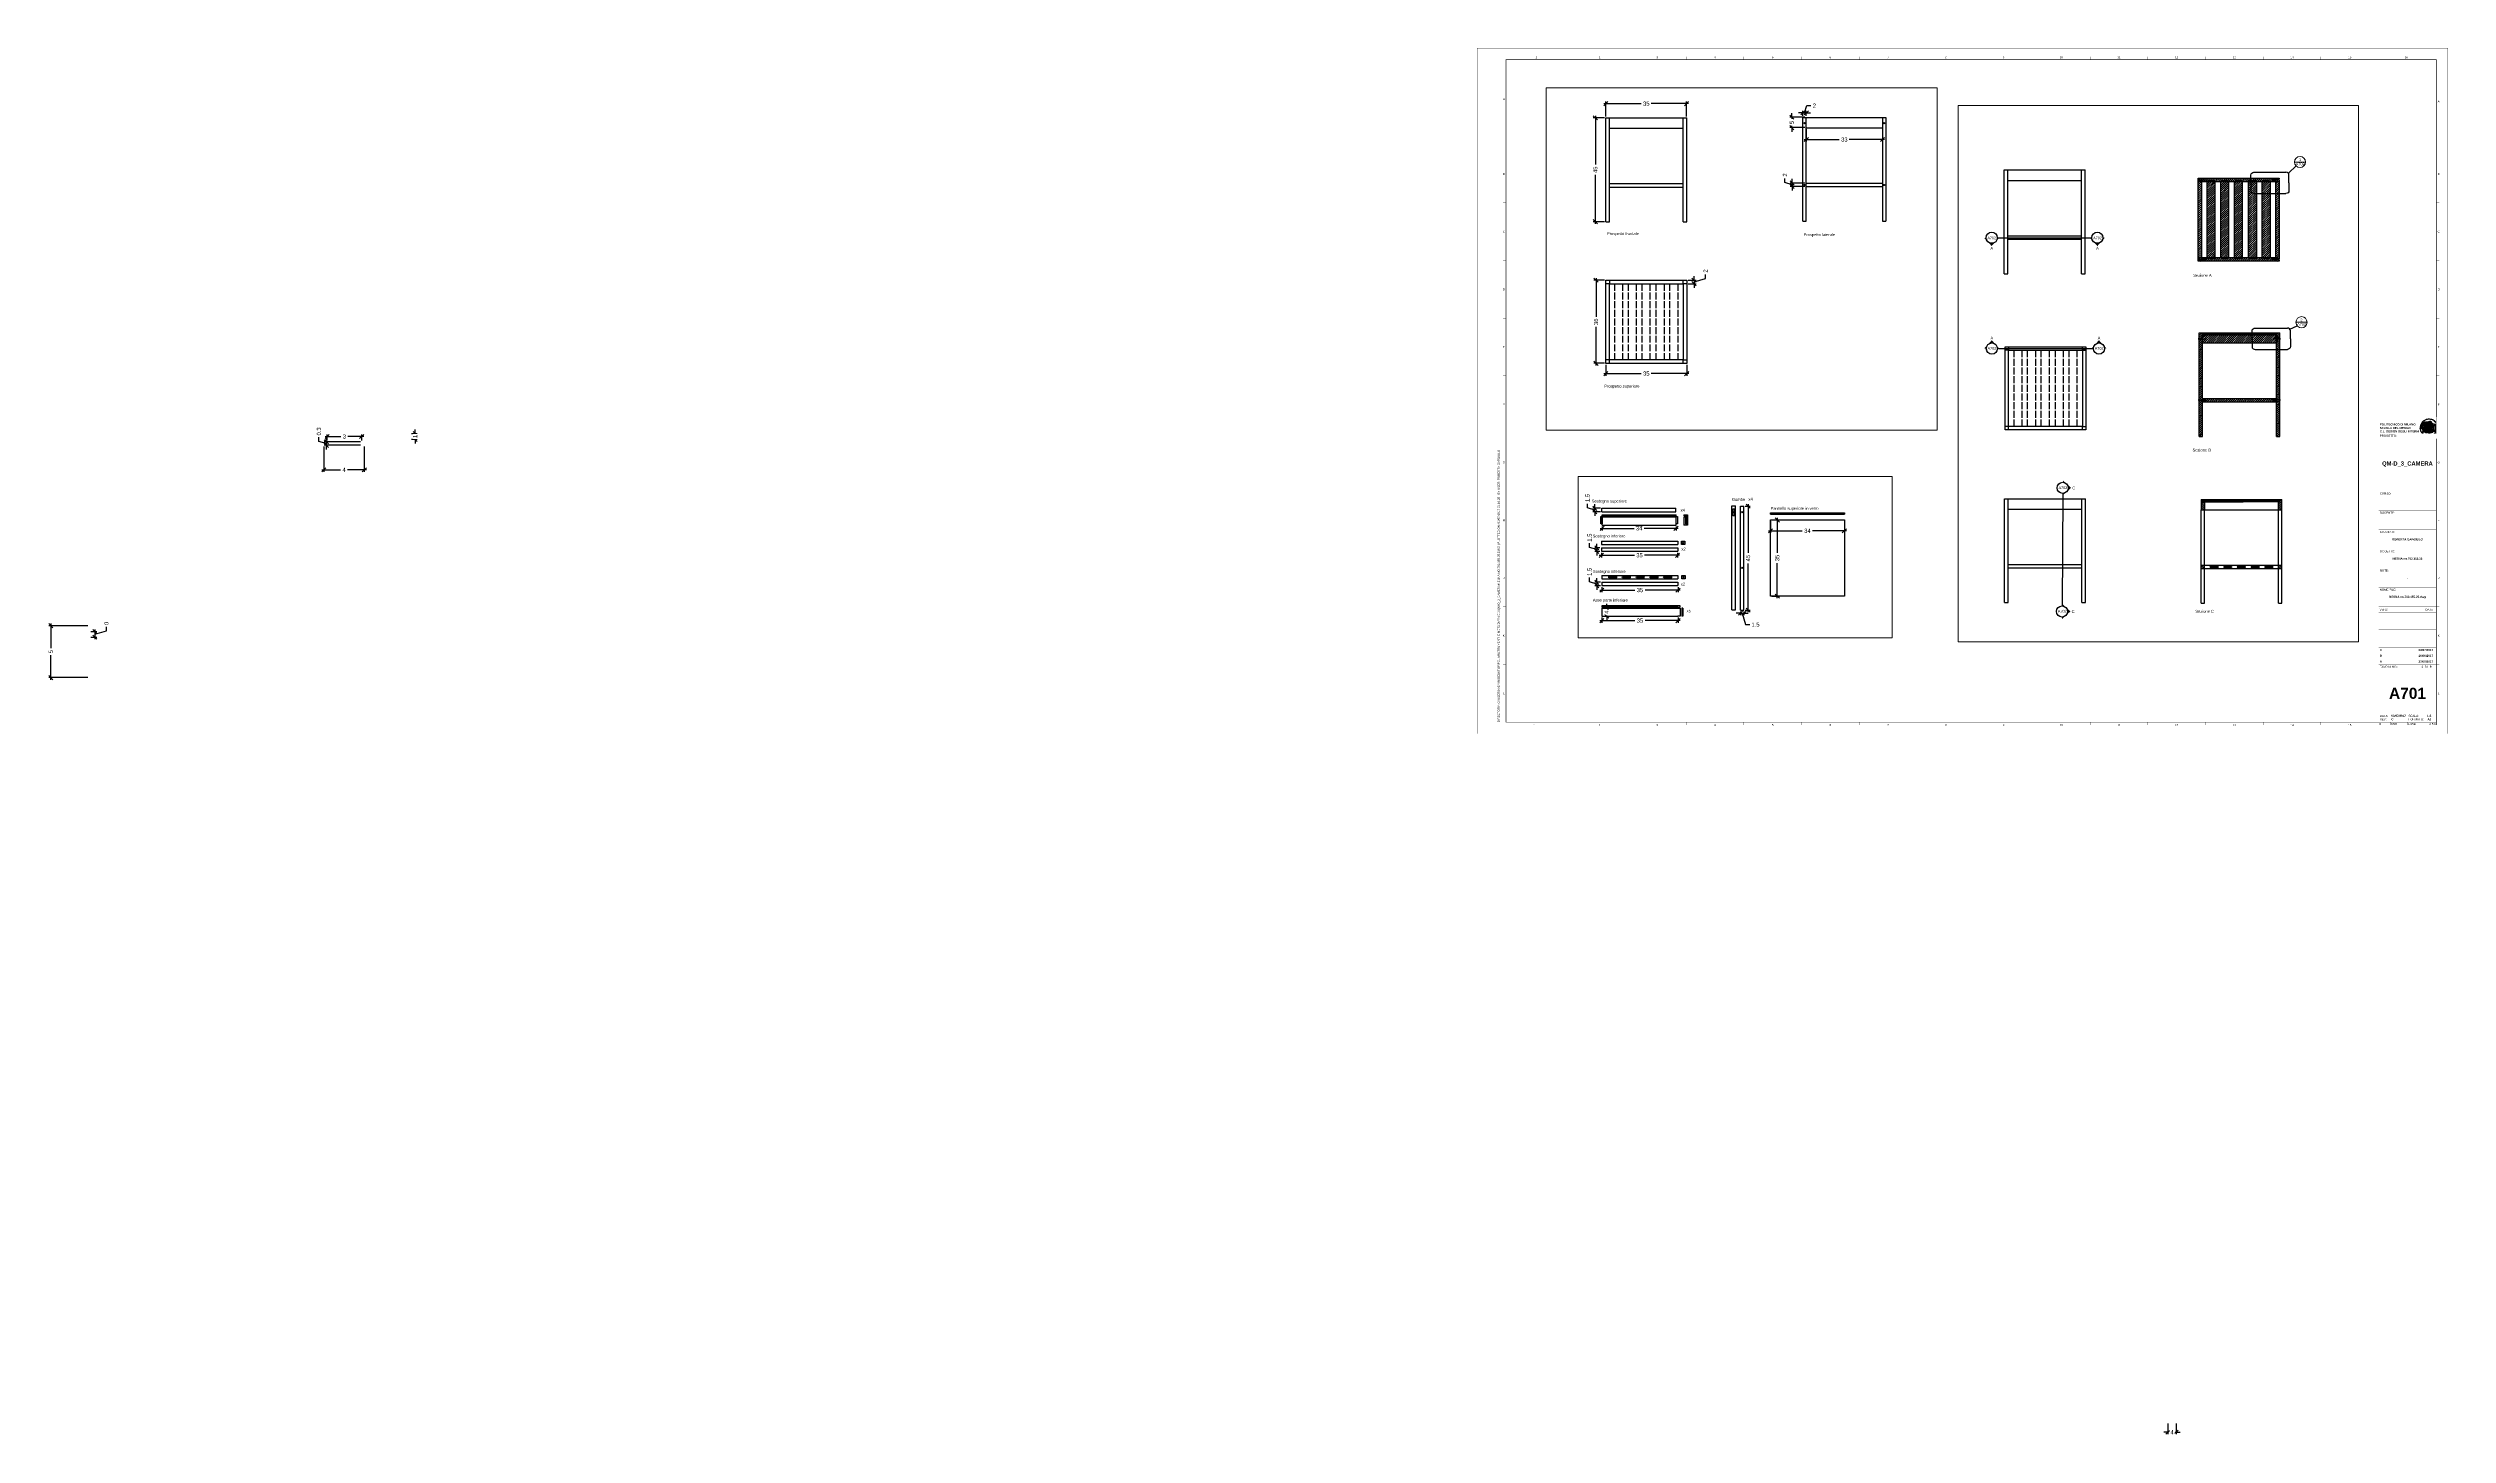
# Paper-space layout 'A000' of a CAD drawing. Header units: millimetres. Extents: x -1238 to 841, y -608 to 594.
# The model-space entities are those that its viewports show. They can reach past a viewport. Long polylines and large blocks are cut down to what shows.
import ezdxf
from ezdxf.enums import TextEntityAlignment as Align

# ---------------------------------------------------------------- set-up
doc = ezdxf.new("R2010")
doc.units = ezdxf.units.MM
doc.set_wipeout_variables(frame=1)
doc.linetypes.add('ACAD_ISO02W100', pattern=[15, 12, -3])
doc.layers.get('0').update_dxf_attribs({"color": 51})
doc.layers.add('A-ANNO-SYMB', color=3, linetype='Continuous', lineweight=18)
doc.layers.add('G-ANNO-TTLB', color=3, linetype='Continuous', lineweight=30)
doc.layers.add('Da nascondere', color=11, linetype='Continuous', plot=False)
doc.layers.add('G-ANNO-NPLT', color=210, linetype='Continuous', plot=False)
for name, color, linetype in [('Dettagli', 252, 'Continuous'), ('G-ANNO-LOGO', 3, 'Continuous'), ('G-ANNO-TEXT', 3, 'Continuous'), ('Linee da tratteggiare', 9, 'ACAD_ISO02W100'), ('QUOTE', 241, 'Continuous'), ('Simboli', 10, 'Continuous'), ('Simbolo zoom', 140, 'Continuous'), ('Tratteggi', 252, 'Continuous')]:
    doc.layers.add(name, color=color, linetype=linetype)
doc.styles.add('ARIAL', font='arial.ttf')
doc.styles.add('ARIAL-BOLD', font='')
doc.styles.add('E-ARIAL', font='arial.ttf')
doc.styles.get('ARIAL-BOLD').set_extended_font_data('Arial', bold=True)
doc.dimstyles.new('TICK_36', dxfattribs={"dimtxt": 3.6, "dimasz": 3.6, "dimexe": 1.8, "dimexo": 1.2, "dimgap": 1.8, "dimtad": 0, "dimdec": 0, "dimzin": 0, "dimdsep": 46, "dimtxsty": 'ARIAL', "dimblk": 'OBLIQUE', "dimcen": 1.8, "dimdle": 1.8, "dimclrd": 256, "dimclrt": 256, "dimadec": 0, "dimazin": 0, "dimtfac": 1, "dimtdec": 0, "dimtmove": 1, "dimatfit": 3, "dimldrblk": 'OPEN90', "dimfxl": 1, "dimtfill": 1, "dimtolj": 1, "dimtzin": 0, "dimarcsym": 0})
pattern_1 = [(45, (-27.62415, 8.44814), (-0.2245064, 0.2245064), [])]
pattern_2 = [(45, (-27.62415, 8.44814), (-0.4490128, 0.4490128), [])]

# ---------------------------------------------------------------- blocks, each defined once
blk = doc.blocks.new('A1_GRID_LAYOUT')
at = {"layer": 'G-ANNO-NPLT', "const_width": 0.18}
for points in [[(841, 594), (0, 594)], [(0, 0), (0, 594)], [(841, 0), (841, 594)], [(841, 0), (0, 0)]]:
    blk.add_lwpolyline(points, dxfattribs=at)
at = {"layer": 'G-ANNO-TTLB', "const_width": 0.5, "flags": 128}
blk.add_lwpolyline([(25, 584), (25, 10), (831, 10), (831, 584)], close=True, dxfattribs=at)
at = {"layer": 'G-ANNO-TTLB', "const_width": 0.18, "flags": 128}
for points in [[(81, 586.5), (81, 584)], [(131, 586.5), (131, 584)], [(181, 586.5), (181, 584)], [(231, 586.5), (231, 584)], [(281, 586.5), (281, 584)], [(331, 586.5), (331, 584)], [(381, 586.5), (381, 584)], [(431, 586.5), (431, 584)], [(481, 586.5), (481, 584)], [(531, 586.5), (531, 584)], [(581, 586.5), (581, 584)], [(631, 586.5), (631, 584)], [(681, 586.5), (681, 584)], [(731, 586.5), (731, 584)], [(781, 586.5), (781, 584)], [(0, 578.5), (0, 576)], [(25, 510), (22.5, 510)], [(833.5, 510), (831, 510)], [(25, 460), (22.5, 460)], [(833.5, 460), (831, 460)], [(25, 410), (22.5, 410)], [(833.5, 410), (831, 410)], [(25, 360), (22.5, 360)], [(833.5, 360), (831, 360)], [(25, 310), (22.5, 310)], [(833.5, 310), (831, 310)], [(25, 260), (22.5, 260)], [(833.5, 260), (831, 260)], [(25, 210), (22.5, 210)], [(833.5, 210), (831, 210)], [(25, 160), (22.5, 160)], [(833.5, 160), (831, 160)], [(25, 110), (22.5, 110)], [(833.5, 110), (831, 110)], [(833.5, 110), (831, 110)], [(25, 60), (22.5, 60)], [(833.5, 60), (831, 60)], [(833.5, 60), (831, 60)], [(81, 10), (81, 7.5)], [(131, 10), (131, 7.5)], [(181, 10), (181, 7.5)], [(231, 10), (231, 7.5)], [(281, 10), (281, 7.5)], [(331, 10), (331, 7.5)], [(381, 10), (381, 7.5)], [(431, 10), (431, 7.5)], [(481, 10), (481, 7.5)], [(531, 10), (531, 7.5)], [(581, 10), (581, 7.5)], [(631, 10), (631, 7.5)], [(681, 10), (681, 7.5)], [(731, 10), (731, 7.5)], [(781, 10), (781, 7.5)]]:
    blk.add_lwpolyline(points, dxfattribs=at)
at = {"layer": 'G-ANNO-TTLB', "const_width": 0.18}
blk.add_lwpolyline([(716.5, 10), (776.5, 10)], dxfattribs=at)
at = {"layer": 'G-ANNO-TEXT', "style": 'ARIAL'}
for s, p in [('1', (51.3, 586.1)), ('2', (106, 586.1)), ('3', (156, 586.1)), ('4', (206, 586.1)), ('5', (256, 586.1)), ('6', (306, 586.1)), ('7', (356, 586.1)), ('8', (406, 586.1)), ('9', (456, 586.1)), ('10', (506, 586.1)), ('11', (556, 586.1)), ('12', (606, 586.1)), ('13', (656, 586.1)), ('14', (706, 586.1)), ('15', (756, 586.1)), ('16', (804.9, 586.1)), ('A', (23.1, 550)), ('A', (833, 547.7)), ('B', (23.1, 485)), ('B', (833, 485)), ('C', (23.1, 435)), ('C', (833, 435)), ('D', (23.1, 385)), ('D', (833, 385)), ('E', (23.1, 335)), ('E', (833, 335)), ('F', (23.1, 285)), ('F', (833, 285)), ('G', (23.1, 235)), ('G', (833, 235)), ('H', (23.1, 185)), ('H', (833, 185)), ('J', (23.1, 135)), ('J', (833, 135)), ('K', (23.1, 85)), ('K', (833, 85)), ('L', (23.1, 35)), ('L', (833, 35)), ('1', (49.5, 7.5)), ('2', (106, 7.5)), ('3', (156, 7.5)), ('4', (206, 7.5)), ('5', (256, 7.5)), ('6', (306, 7.5)), ('7', (356, 7.5)), ('8', (406, 7.5)), ('9', (456, 7.5)), ('10', (506, 7.5)), ('11', (556, 7.5)), ('12', (606, 7.5)), ('13', (656, 7.5)), ('14', (706, 7.5)), ('15', (756, 7.5))]:
    blk.add_text(s, height=1.8, dxfattribs=at).set_placement(p, align=Align.MIDDLE_CENTER)
at = {"layer": 'G-ANNO-TEXT', "insert": (17.7, 9.9), "char_height": 1.8, "attachment_point": 1, "rotation": 90, "style": 'ARIAL'}
blk.add_mtext_dynamic_manual_height_columns('DIRECTORY: C:\\\\USERS\\\\ADMIN\\\\DESKTOP\\\\POLIMI\\\\STRUMENTI E METODI\\\\FASE 2\\\\QM-D_3_CAMERA\\\\NESNA NO.702.155.25.DWG | PLOTTED ON: 03/07/2017 23.16.35 | BY USER: ROBERTA GARGIULO', width=412.209, gutter_width=9, heights=[0], dxfattribs=at)
blk = doc.blocks.new('logoPolimi')
for p, q in [((-2.37, 0.12), (-2.16, 0.11)), ((-2.37, 0.01), (-2.16, 0.01)), ((-2.36, 0.23), (-2.15, 0.21)), ((-2.35, 0.34), (-2.14, 0.31)), ((-2.33, 0.45), (-2.12, 0.41)), ((-2.3, 0.55), (-2.1, 0.51)), ((-2.28, 0.66), (-2.07, 0.6)), ((-2.24, 0.77), (-2.04, 0.7)), ((-2.2, 0.87), (-2.01, 0.79)), ((-2.16, 0.97), (-1.97, 0.89)), ((-2.11, 1.07), (-1.93, 0.98)), ((-2.06, 1.17), (-1.88, 1.07)), ((-2.01, 1.26), (-1.83, 1.15)), ((-1.94, 1.36), (-1.77, 1.24)), ((-1.88, 1.45), (-1.71, 1.32)), ((-1.84, 0.03), (-1.82, 0.35)), ((-1.81, 1.53), (-1.65, 1.4)), ((-1.74, 1.61), (-1.58, 1.47)), ((-1.73, 0.59), (-1.73, 0.59)), ((-1.73, 0.59), (-1.73, 0.59)), ((-1.66, 1.69), (-1.51, 1.54)), ((-1.65, 0.57), (-1.65, 0.57)), ((-1.59, 1.12), (-1.59, 1.12)), ((-1.58, 1.77), (-1.44, 1.61)), ((-1.51, 0.55), (-1.51, 0.55)), ((-1.51, 0.55), (-1.51, 0.55)), ((-1.49, 1.84), (-1.36, 1.68)), ((-1.41, 1.91), (-1.28, 1.74)), ((-1.32, 1.97), (-1.2, 1.8)), ((-1.31, 0.79), (-1.21, 0.75)), ((-1.21, 0.75), (-1.31, 0.79)), ((-1.21, 0.75), (-1.31, 0.79)), ((-1.22, 2.03), (-1.11, 1.85)), ((-1.21, 0.75), (-1.21, 0.75)), ((-1.21, 0.75), (-1.21, 0.75)), ((-1.19, 0.76), (-1.19, 0.76)), ((-1.19, 0.76), (-1.19, 0.76)), ((-1.17, 0.99), (-1.18, 0.99)), ((-1.18, 0.99), (-1.17, 0.99)), ((-1.16, 0.57), (-1.16, 0.57)), ((-1.16, 0.57), (-1.16, 0.57)), ((-1.13, 2.09), (-1.03, 1.9)), ((-1.1, 0.01), (-0.99, 0.06)), ((-0.99, 0.06), (-1.1, 0.01)), ((-0.99, 0.06), (-1.1, 0.01)), ((-1.03, 2.14), (-0.94, 1.95)), ((-0.99, 0.06), (-0.99, 0.06)), ((-0.99, 0.06), (-0.99, 0.06)), ((-0.97, 0.79), (-0.98, 0.79)), ((-0.89, 0.84), (-0.97, 0.79)), ((-0.97, 0.79), (-0.89, 0.84)), ((-0.96, 1.41), (-0.96, 1.41)), ((-0.96, 1.41), (-0.96, 1.41)), ((-0.93, 2.18), (-0.84, 1.99)), ((-0.89, 0.84), (-0.82, 0.87)), ((-0.82, 0.87), (-0.89, 0.84)), ((-0.89, 0.84), (-0.82, 0.87)), ((-0.88, 0.83), (-0.89, 0.84)), ((-0.85, 1.39), (-0.85, 1.39)), ((-0.85, 1.39), (-0.85, 1.39)), ((-0.84, 0.14), (-0.84, 0.14)), ((-0.83, 2.22), (-0.75, 2.03)), ((-0.77, 1.08), (-0.78, 1.08)), ((-0.78, 1.08), (-0.77, 1.08)), ((-0.61, 1.12), (-0.77, 1.08)), ((-0.77, 1.08), (-0.61, 1.12)), ((-0.77, 1.08), (-0.61, 1.12)), ((-0.75, 1.3), (-0.76, 1.29)), ((-0.76, 1.29), (-0.75, 1.3)), ((-0.72, 2.26), (-0.66, 2.06)), ((-0.65, 0.99), (-0.7, 0.96)), ((-0.69, 0.18), (-0.68, 0.18)), ((-0.66, 0.93), (-0.66, 0.93)), ((-0.66, 0.93), (-0.64, 0.93)), ((-0.66, 0.93), (-0.66, 0.93)), ((-0.66, 0.93), (-0.66, 0.93)), ((-0.63, 1.01), (-0.63, 1.01)), ((-0.63, 1.01), (-0.62, 1.01)), ((-0.63, 0.66), (-0.63, 0.66)), ((-0.61, 2.29), (-0.56, 2.09)), ((-0.6, 1.12), (-0.61, 1.12)), ((-0.61, 1.12), (-0.6, 1.12)), ((-0.61, 1.12), (-0.6, 1.12)), ((-0.61, 0.86), (-0.57, 0.85)), ((-0.57, 0.85), (-0.61, 0.86)), ((-0.61, 0.86), (-0.57, 0.85)), ((-0.53, 1.08), (-0.6, 1.12)), ((-0.6, 1.12), (-0.6, 1.11)), ((-0.6, 1.12), (-0.53, 1.08)), ((-0.57, 0.8), (-0.59, 0.8)), ((-0.57, 0.85), (-0.53, 0.84)), ((-0.57, 0.85), (-0.57, 0.85)), ((-0.57, 0.85), (-0.57, 0.85)), ((-0.57, 0.85), (-0.53, 0.84)), ((-0.56, 0.29), (-0.49, 0.48)), ((-0.56, 0.14), (-0.56, 0.29)), ((-0.5, 0.11), (-0.56, 0.14)), ((-0.53, 0.84), (-0.51, 0.84)), ((-0.53, 0.84), (-0.51, 0.84)), ((-0.53, 0.84), (-0.53, 0.84)), ((-0.51, 2.32), (-0.46, 2.11)), ((-0.51, 0.11), (-0.51, 0.11)), ((-0.51, 0.11), (-0.51, 0.11)), ((-0.34, 0.33), (-0.5, 0.11)), ((-0.49, 0.48), (-0.41, 0.55)), ((-0.42, 0.8), (-0.47, 0.79)), ((-0.42, 0.8), (-0.47, 0.79)), ((-0.47, 0.79), (-0.45, 0.76)), ((-0.47, 0.79), (-0.45, 0.76)), ((-0.45, 1.14), (-0.42, 1.11)), ((-0.42, 1.26), (-0.36, 1.22)), ((-0.41, 0.55), (-0.34, 0.49)), ((-0.4, 2.34), (-0.36, 2.13)), ((-0.4, 1.37), (-0.38, 1.38)), ((-0.39, 1.37), (-0.4, 1.37)), ((-0.35, 1.33), (-0.4, 1.37)), ((-0.39, 1.24), (-0.4, 1.23)), ((-0.38, 1.14), (-0.38, 1.14)), ((-0.34, 0.49), (-0.09, 0.48)), ((-0.16, 0.32), (-0.34, 0.33)), ((-0.14, 0.32), (-0.31, 0.34)), ((-0.29, 2.35), (-0.26, 2.14)), ((-0.28, 1.3), (-0.29, 1.3)), ((-0.28, 1.3), (-0.28, 1.3)), ((-0.18, 2.36), (-0.16, 2.15)), ((-0.16, 1.24), (-0.16, 1.25)), ((-0.16, 1.25), (-0.16, 1.25)), ((-0.16, 0.49), (-0.14, 0.64)), ((-0.06, 0.27), (-0.16, 0.32)), ((-0.1, 0.88), (-0.09, 0.87)), ((-0.08, 1.37), (-0.08, 1.38)), ((-0.08, 1.23), (-0.05, 1.21)), ((-0.05, 1.21), (-0.08, 1.23)), ((-0.08, 1.23), (-0.05, 1.21)), ((-0.07, 2.37), (-0.06, 2.16)), ((-0.03, 0.26), (-0.06, 0.27)), ((-0.05, 1.21), (-0.04, 1.21)), ((-0.04, 1.21), (-0.05, 1.21)), ((-0.04, 1.21), (-0.04, 1.21)), ((-0.04, 1.21), (-0.04, 1.21)), ((-0.04, 0.48), (-0.03, 0.26)), ((0.03, 1.15), (0.03, 1.15)), ((0.03, 0.66), (0.03, 0.67)), ((0.04, 2.37), (0.04, 2.16)), ((0.07, 0.58), (0.07, 0.57)), ((0.1, 1.18), (0.1, 1.18)), ((0.1, 0.84), (0.1, 0.84)), ((0.13, 1.32), (0.17, 1.19)), ((0.15, 2.36), (0.14, 2.16)), ((0.14, 0.71), (0.34, 0.65)), ((0.31, 0.56), (0.17, 0.63)), ((0.26, 2.36), (0.24, 2.15)), ((0.27, 1.61), (0.27, 1.61)), ((0.27, 1.61), (0.27, 1.61)), ((0.27, 1.61), (0.27, 1.61)), ((0.29, 1.29), (0.29, 1.29)), ((0.29, 1.29), (0.29, 1.29)), ((0.29, 1.29), (0.29, 1.29)), ((0.29, 1.29), (0.29, 1.29)), ((0.33, 0.49), (0.34, 0.49)), ((0.33, 0.03), (0.35, 0.03)), ((0.33, 0.03), (0.35, 0.03)), ((0.37, 2.34), (0.34, 2.13)), ((0.34, 0.65), (0.34, 0.64)), ((0.35, 0.03), (0.57, 0.06)), ((0.35, 0.03), (0.57, 0.06)), ((0.35, 0.03), (0.35, 0.03)), ((0.35, 0.03), (0.35, 0.03)), ((0.38, 1.36), (0.37, 1.35)), ((0.38, 0.34), (0.37, 0.34)), ((0.38, 0.34), (0.38, 0.34)), ((0.43, 0.67), (0.39, 0.64)), ((0.48, 2.32), (0.44, 2.12)), ((0.49, 1.05), (0.51, 1.13)), ((0.51, 1.13), (0.49, 1.05)), ((0.49, 1.05), (0.51, 1.13)), ((0.51, 1.31), (0.5, 1.29)), ((0.51, 1.13), (0.52, 1.23)), ((0.52, 1.23), (0.51, 1.23)), ((0.51, 1.23), (0.52, 1.23)), ((0.52, 1.23), (0.51, 1.13)), ((0.51, 1.13), (0.52, 1.23)), ((0.52, 1.24), (0.6, 1.37)), ((0.52, 1.23), (0.6, 1.36)), ((0.6, 1.36), (0.52, 1.23)), ((0.52, 1.23), (0.52, 1.23)), ((0.52, 1.23), (0.52, 1.24)), ((0.52, 1.23), (0.52, 1.23)), ((0.55, 1.07), (0.53, 1.06)), ((0.53, 1.04), (0.53, 1.06)), ((0.53, 1.05), (0.53, 1.04)), ((0.59, 2.3), (0.54, 2.09)), ((0.54, 0.3), (0.63, 0.32)), ((0.54, -0.08), (0.61, 0.06)), ((0.61, 0.06), (0.54, -0.08)), ((0.54, -0.08), (0.61, 0.06)), ((0.56, 0.19), (0.59, 0.21)), ((0.57, 1.07), (0.57, 1.07)), ((0.57, 1.07), (0.57, 1.07)), ((0.57, 1.07), (0.57, 1.07)), ((0.57, 1.07), (0.57, 1.07)), ((0.57, 1.07), (0.57, 1.07)), ((0.57, 1.07), (0.57, 1.07)), ((0.57, 1.07), (0.57, 1.07)), ((0.58, 0.3), (0.59, 0.29)), ((0.59, 0.78), (0.59, 0.79)), ((0.59, 0.79), (0.59, 0.79)), ((0.59, 0.79), (0.59, 0.79)), ((0.59, 0.79), (0.59, 0.78)), ((0.61, 0.06), (0.6, 0.07)), ((0.6, 0.07), (0.61, 0.06)), ((0.61, 0.06), (0.61, 0.07)), ((0.62, 0.21), (0.65, 0.22)), ((0.69, 2.27), (0.63, 2.07)), ((0.64, 1.37), (0.65, 1.37)), ((0.69, 0.86), (0.68, 0.86)), ((0.68, 0.86), (0.69, 0.86)), ((0.68, 0.76), (0.68, 0.76)), ((0.8, 2.23), (0.73, 2.03)), ((0.76, 0.26), (0.76, 0.26)), ((0.9, 2.19), (0.82, 2)), ((0.82, 0.35), (0.84, 0.36)), ((0.82, 0.35), (0.82, 0.35)), ((0.84, 0.36), (0.84, 0.37)), ((0.85, 0.34), (1.05, 0.35)), ((1, 2.15), (0.91, 1.96)), ((0.93, 1.05), (0.93, 1.05)), ((0.93, 1.05), (0.93, 1.05)), ((0.93, 1.05), (0.93, 1.04)), ((0.93, 1.05), (0.93, 1.05)), ((0.97, 0.66), (0.96, 0.66)), ((1.01, 0.97), (0.98, 0.96)), ((1.1, 2.1), (1, 1.91)), ((1.2, 2.04), (1.09, 1.86)), ((1.17, 0.96), (1.17, 0.95)), ((1.17, 0.95), (1.17, 0.95)), ((1.29, 1.99), (1.18, 1.81)), ((1.38, 1.92), (1.26, 1.75)), ((1.34, 0.37), (1.26, 0.04)), ((1.27, 0.37), (1.27, 0.38)), ((1.28, 0.95), (1.28, 0.95)), ((1.47, 1.86), (1.34, 1.69)), ((1.37, 0.73), (1.46, 0.81)), ((1.41, 0.4), (1.41, 0.41)), ((1.56, 1.79), (1.42, 1.63)), ((1.64, 1.71), (1.49, 1.56)), ((1.49, 0.9), (1.57, 0.92)), ((1.72, 1.63), (1.56, 1.49)), ((1.67, 0.6), (1.57, 0.53)), ((1.79, 1.55), (1.63, 1.41)), ((1.86, 1.47), (1.7, 1.34)), ((1.93, 1.38), (1.76, 1.26)), ((1.99, 1.29), (1.81, 1.17)), ((2.05, 1.19), (1.87, 1.09)), ((2.1, 1.1), (1.92, 1)), ((2.15, 1), (1.96, 0.91)), ((2.19, 0.9), (2, 0.82)), ((2.23, 0.79), (2.04, 0.72)), ((2.27, 0.69), (2.07, 0.63)), ((2.3, 0.58), (2.09, 0.53)), ((2.32, 0.47), (2.12, 0.43)), ((2.34, 0.37), (2.13, 0.33)), ((2.36, 0.26), (2.15, 0.23)), ((2.37, 0.15), (2.16, 0.13)), ((2.37, 0.04), (2.16, 0.03)), ((-2.37, -0.1), (-2.16, -0.09)), ((-2.36, -0.21), (-2.15, -0.19)), ((-2.35, -0.32), (-2.14, -0.29)), ((-2.33, -0.43), (-2.12, -0.39)), ((-2.31, -0.54), (-2.1, -0.49)), ((-2.28, -0.65), (-2.08, -0.59)), ((-2.25, -0.75), (-2.05, -0.69)), ((-2.21, -0.86), (-2.02, -0.78)), ((-2.17, -0.96), (-1.98, -0.87)), ((-2.12, -1.06), (-1.93, -0.96)), ((-2.07, -1.16), (-1.89, -1.05)), ((-2.04, -0.15), (-1.97, -0.2)), ((-2.01, -1.25), (-1.84, -1.14)), ((-1.95, -1.34), (-1.78, -1.22)), ((-1.89, -1.43), (-1.72, -1.31)), ((-1.82, -1.52), (-1.66, -1.38)), ((-1.75, -1.6), (-1.59, -1.46)), ((-1.67, -1.68), (-1.52, -1.53)), ((-1.58, -0.12), (-1.6, -0.18)), ((-1.6, -0.18), (-1.58, -0.28)), ((-1.57, -0.54), (-1.59, -0.54)), ((-1.59, -0.54), (-1.59, -0.54)), ((-1.59, -1.76), (-1.45, -1.6)), ((-1.56, -0.32), (-1.56, -0.31)), ((-1.56, -0.31), (-1.56, -0.31)), ((-1.53, -0.65), (-1.53, -0.65)), ((-1.53, -0.65), (-1.53, -0.65)), ((-1.51, -1.83), (-1.37, -1.67)), ((-1.48, -0.86), (-1.48, -0.85)), ((-1.42, -0.37), (-1.42, -0.37)), ((-1.42, -1.9), (-1.29, -1.73)), ((-1.38, -0.46), (-1.38, -0.46)), ((-1.33, -1.96), (-1.21, -1.79)), ((-1.31, -0.24), (-1.31, -0.23)), ((-1.31, -0.23), (-1.31, -0.24)), ((-1.24, -2.02), (-1.13, -1.84)), ((-1.23, -0.19), (-1.23, -0.19)), ((-1.23, -0.19), (-1.23, -0.19)), ((-1.23, -0.19), (-1.23, -0.19)), ((-1.23, -0.19), (-1.23, -0.19)), ((-1.14, -2.08), (-1.04, -1.89)), ((-1.04, -2.13), (-0.95, -1.94)), ((-1.01, -0.39), (-1.02, -0.39)), ((-1.02, -0.39), (-1.01, -0.39)), ((-1.02, -0.7), (-1.02, -0.7)), ((-1.02, -0.7), (-1.02, -0.7)), ((-1.02, -0.7), (-1.02, -0.7)), ((-0.94, -2.18), (-0.86, -1.98)), ((-0.84, -2.22), (-0.77, -2.02)), ((-0.79, -0.51), (-0.83, -0.58)), ((-0.83, -0.58), (-0.79, -0.51)), ((-0.83, -0.58), (-0.79, -0.51)), ((-0.78, -1.05), (-0.83, -0.94)), ((-0.83, -0.94), (-0.78, -1.05)), ((-0.83, -0.94), (-0.83, -0.94)), ((-0.83, -0.94), (-0.78, -1.05)), ((-0.82, -1.23), (-0.82, -1.23)), ((-0.82, -1.23), (-0.77, -1.23)), ((-0.77, -1.23), (-0.82, -1.23)), ((-0.82, -1.23), (-0.82, -1.23)), ((-0.77, -1.23), (-0.82, -1.23)), ((-0.75, -0.96), (-0.8, -0.89)), ((-0.8, -0.89), (-0.79, -0.92)), ((-0.79, -0.92), (-0.8, -0.89)), ((-0.8, -0.89), (-0.75, -0.96)), ((-0.79, -0.92), (-0.8, -0.89)), ((-0.8, -0.89), (-0.8, -0.89)), ((-0.8, -0.89), (-0.75, -0.96)), ((-0.79, -0.92), (-0.78, -0.95)), ((-0.78, -0.95), (-0.79, -0.92)), ((-0.78, -0.95), (-0.79, -0.92)), ((-0.77, -0.49), (-0.78, -0.48)), ((-0.78, -0.48), (-0.77, -0.49)), ((-0.78, -0.95), (-0.76, -1)), ((-0.76, -1), (-0.78, -0.95)), ((-0.76, -1), (-0.78, -0.95)), ((-0.71, -0.89), (-0.75, -0.87)), ((-0.75, -0.87), (-0.71, -0.89)), ((-0.75, -0.87), (-0.71, -0.89)), ((-0.72, -1.01), (-0.75, -0.96)), ((-0.75, -0.96), (-0.72, -1.01)), ((-0.75, -0.96), (-0.72, -1.01)), ((-0.74, -2.25), (-0.67, -2.05)), ((-0.64, -0.93), (-0.71, -0.89)), ((-0.71, -0.89), (-0.64, -0.93)), ((-0.71, -0.89), (-0.64, -0.93)), ((-0.66, -0.53), (-0.66, -0.53)), ((-0.66, -0.53), (-0.66, -0.53)), ((-0.66, -0.53), (-0.66, -0.53)), ((-0.63, -2.29), (-0.57, -2.08)), ((-0.52, -2.31), (-0.48, -2.11)), ((-0.39, -0.81), (-0.51, -0.69)), ((-0.51, -1.04), (-0.5, -1.04)), ((-0.48, -0.42), (-0.48, -0.42)), ((-0.48, -0.42), (-0.48, -0.42)), ((-0.48, -0.42), (-0.48, -0.42)), ((-0.42, -2.33), (-0.38, -2.13)), ((-0.41, -0.51), (-0.41, -0.51)), ((-0.38, -0.05), (-0.39, -0.12)), ((-0.39, -0.12), (-0.37, -0.1)), ((-0.35, -0.14), (-0.37, -0.08)), ((-0.37, -0.09), (-0.37, -0.09)), ((-0.33, -0.12), (-0.35, -0.14)), ((-0.32, -0.14), (-0.35, -0.14)), ((-0.35, -0.18), (-0.34, -0.22)), ((-0.34, -0.08), (-0.29, -0.16)), ((-0.34, -0.22), (-0.34, -0.22)), ((-0.27, -0.17), (-0.32, -0.14)), ((-0.31, -2.35), (-0.28, -2.14)), ((-0.25, -0.91), (-0.26, -0.9)), ((-0.26, -1.29), (0.1, -1.2)), ((0.1, -1.2), (-0.26, -1.29)), ((0.08, -1.4), (-0.26, -1.29)), ((-0.26, -1.29), (0.08, -1.4)), ((-0.26, -1.38), (-0.26, -1.29)), ((-0.26, -1.29), (-0.26, -1.29)), ((-0.26, -1.29), (-0.26, -1.38)), ((-0.26, -1.29), (0.08, -1.4)), ((-0.26, -1.29), (-0.26, -1.29)), ((0.08, -1.49), (-0.26, -1.38)), ((-0.26, -1.38), (0.09, -1.49)), ((-0.2, -2.36), (-0.18, -2.15)), ((-0.14, -0.15), (-0.16, -0.13)), ((-0.11, -0.04), (-0.12, -0.05)), ((-0.09, -2.37), (-0.08, -2.16)), ((-0.04, -0.41), (-0.01, -0.44)), ((-0.01, -0.44), (-0.04, -0.41)), ((-0.04, -0.41), (-0.01, -0.44)), ((0.03, -2.37), (0.02, -2.16)), ((0.07, -0.84), (0.07, -0.84)), ((0.07, -0.84), (0.07, -0.84)), ((0.1, -1.2), (0.08, -1.32)), ((0.08, -1.32), (0.13, -1.2)), ((0.08, -1.4), (0.72, -1.22)), ((0.72, -1.22), (0.08, -1.4)), ((0.08, -1.4), (0.72, -1.22)), ((0.72, -1.31), (0.08, -1.49)), ((0.08, -1.44), (0.08, -1.4)), ((0.08, -1.4), (0.08, -1.44)), ((0.08, -1.4), (0.08, -1.49)), ((0.08, -1.49), (0.08, -1.44)), ((0.08, -1.44), (0.08, -1.44)), ((0.08, -1.44), (0.08, -1.45)), ((0.08, -1.45), (0.08, -1.46)), ((0.08, -1.46), (0.08, -1.49)), ((0.1, -1.01), (0.09, -0.86)), ((0.1, -1.01), (0.09, -0.86)), ((0.09, -1.49), (0.72, -1.31)), ((0.1, -1.2), (0.12, -1.04)), ((0.12, -1.04), (0.1, -1.2)), ((0.13, -1.2), (0.1, -1.2)), ((0.1, -1.2), (0.13, -1.2)), ((0.13, -1.2), (0.1, -1.2)), ((0.1, -1.2), (0.1, -1.2)), ((0.11, -0.44), (0.11, -0.44)), ((0.11, -0.44), (0.11, -0.44)), ((0.12, -0.21), (0.12, -0.21)), ((0.12, -0.21), (0.12, -0.21)), ((0.12, -0.21), (0.12, -0.21)), ((0.12, -0.21), (0.12, -0.21)), ((0.12, -0.21), (0.12, -0.21)), ((0.12, -0.21), (0.12, -0.21)), ((0.12, -0.21), (0.12, -0.21)), ((0.12, -0.21), (0.12, -0.21)), ((0.12, -0.21), (0.12, -0.21)), ((0.12, -0.21), (0.12, -0.21)), ((0.12, -0.21), (0.12, -0.21)), ((0.12, -0.21), (0.12, -0.21)), ((0.12, -0.21), (0.12, -0.21)), ((0.12, -0.56), (0.14, -0.53)), ((0.14, -0.53), (0.12, -0.56)), ((0.12, -0.56), (0.14, -0.53)), ((0.12, -1.04), (0.12, -1.04)), ((0.12, -1.04), (0.12, -1.04)), ((0.12, -1.04), (0.12, -1.04)), ((0.14, -2.37), (0.12, -2.16)), ((0.21, -0.99), (0.13, -1.2)), ((0.13, -1.2), (0.21, -0.99)), ((0.36, -1.14), (0.13, -1.2)), ((0.13, -1.2), (0.26, -1.17)), ((0.14, -0.53), (0.16, -0.49)), ((0.16, -0.49), (0.14, -0.53)), ((0.14, -0.53), (0.16, -0.49)), ((0.16, -0.49), (0.16, -0.49)), ((0.16, -0.49), (0.16, -0.49)), ((0.28, -1.19), (0.21, -0.99)), ((0.21, -0.99), (0.31, -1.27)), ((0.25, -2.36), (0.22, -2.15)), ((0.24, -0.17), (0.24, -0.16)), ((0.24, -0.16), (0.24, -0.17)), ((0.25, -0.84), (0.25, -0.88)), ((0.25, -0.88), (0.25, -0.84)), ((0.25, -0.88), (0.25, -0.84)), ((0.25, -0.88), (0.29, -1.17)), ((0.26, -0.88), (0.25, -0.88)), ((0.31, -1.27), (0.25, -0.88)), ((0.26, -1.17), (0.28, -1.16)), ((0.28, -1.16), (0.36, -1.14)), ((0.29, -1.17), (0.28, -1.19)), ((0.35, -2.34), (0.32, -2.14)), ((0.36, -1.14), (0.72, -1.22)), ((0.72, -1.22), (0.36, -1.14)), ((0.46, -2.32), (0.42, -2.12)), ((0.49, -0.31), (0.49, -0.31)), ((0.49, -0.31), (0.49, -0.31)), ((0.5, -0.27), (0.5, -0.27)), ((0.51, -0.27), (0.51, -0.27)), ((0.57, -2.3), (0.52, -2.1)), ((0.68, -2.27), (0.62, -2.07)), ((0.78, -2.24), (0.71, -2.04)), ((0.72, -0.81), (0.75, -0.89)), ((0.72, -1.22), (0.72, -1.31)), ((0.72, -1.31), (0.72, -1.22)), ((0.74, -0.23), (0.74, -0.23)), ((0.74, -0.23), (0.75, -0.24)), ((0.75, -0.23), (0.75, -0.23)), ((0.89, -2.2), (0.81, -2)), ((0.86, -0.25), (0.82, -0.34)), ((0.87, -0.22), (0.86, -0.23)), ((0.87, -0.22), (0.86, -0.25)), ((0.99, -2.15), (0.9, -1.96)), ((0.96, -0.58), (0.96, -0.57)), ((1.09, -2.11), (0.99, -1.92)), ((1.05, -1.05), (1.04, -1.05)), ((1.19, -2.05), (1.08, -1.87)), ((1.28, -2), (1.17, -1.82)), ((1.37, -1.93), (1.25, -1.76)), ((1.31, -0.27), (1.3, -0.26)), ((1.3, -0.26), (1.3, -0.26)), ((1.3, -0.26), (1.3, -0.26)), ((1.3, -0.26), (1.31, -0.27)), ((1.3, -0.26), (1.3, -0.26)), ((1.46, -1.87), (1.33, -1.7)), ((1.54, -1.8), (1.41, -1.64)), ((1.63, -1.72), (1.48, -1.57)), ((1.71, -1.65), (1.55, -1.5)), ((1.78, -1.57), (1.62, -1.43)), ((1.85, -1.48), (1.69, -1.35)), ((1.92, -1.39), (1.75, -1.27)), ((1.98, -1.3), (1.81, -1.19)), ((2.04, -1.21), (1.86, -1.1)), ((2.09, -1.11), (1.91, -1.01)), ((2.14, -1.01), (1.95, -0.92)), ((2.19, -0.91), (1.99, -0.83)), ((2.23, -0.81), (2.03, -0.74)), ((2.26, -0.7), (2.06, -0.64)), ((2.29, -0.6), (2.09, -0.55)), ((2.32, -0.49), (2.11, -0.45)), ((2.34, -0.38), (2.13, -0.35)), ((2.35, -0.27), (2.15, -0.25)), ((2.37, -0.08), (2.16, -0.07)), ((2.36, -0.16), (2.16, -0.15))]:
    blk.add_line(p, q)
for points in [[(-1.9, 0.12), (-1.94, 0.02), (-2.05, -0.09), (-2.05, -0.09)], [(-1.86, 0.38), (-1.86, 0.38), (-1.87, 0.19), (-1.9, 0.12)], [(-1.76, 0.6), (-1.76, 0.6), (-1.84, 0.57), (-1.86, 0.38)], [(-1.86, -0.04), (-1.84, 0.02), (-1.84, 0.03), (-1.84, 0.03)], [(-1.82, 0.78), (-1.83, 0.8), (-1.85, 0.86), (-1.83, 0.88)], [(-1.82, 0.78), (-1.83, 0.8), (-1.85, 0.86), (-1.83, 0.88)], [(-1.83, 0.88), (-1.81, 0.9), (-1.76, 0.96), (-1.76, 0.96)], [(-1.83, 0.88), (-1.81, 0.9), (-1.76, 0.96), (-1.76, 0.96)], [(-1.76, 0.6), (-1.83, 0.7), (-1.78, 0.74), (-1.78, 0.74)], [(-1.78, 0.74), (-1.79, 0.74), (-1.83, 0.7), (-1.76, 0.6)], [(-1.78, 0.74), (-1.8, 0.76), (-1.81, 0.78), (-1.82, 0.78)], [(-1.78, 0.74), (-1.8, 0.76), (-1.81, 0.78), (-1.82, 0.78)], [(-1.82, 0.35), (-1.81, 0.5), (-1.73, 0.59), (-1.73, 0.59)], [(-1.82, -0.19), (-1.73, -0.07), (-1.75, 0.14), (-1.75, 0.3)], [(-1.75, 0.33), (-1.75, 0.17), (-1.73, -0.05), (-1.8, -0.17)], [(-1.78, 0.74), (-1.75, 0.72), (-1.72, 0.69), (-1.68, 0.7)], [(-1.68, 0.7), (-1.72, 0.69), (-1.75, 0.72), (-1.78, 0.74)], [(-1.68, 0.7), (-1.72, 0.69), (-1.75, 0.72), (-1.78, 0.74)], [(-1.78, 0.74), (-1.78, 0.74), (-1.78, 0.74), (-1.78, 0.74)], [(-1.76, 0.96), (-1.68, 1.1), (-1.59, 1.12), (-1.59, 1.12)], [(-1.76, 0.96), (-1.68, 1.1), (-1.6, 1.12), (-1.6, 1.12)], [(-1.73, 0.59), (-1.74, 0.59), (-1.75, 0.6), (-1.76, 0.6)], [(-1.73, 0.59), (-1.74, 0.59), (-1.75, 0.6), (-1.76, 0.6)], [(-1.75, 0.3), (-1.76, 0.47), (-1.65, 0.57), (-1.65, 0.57)], [(-1.65, 0.57), (-1.65, 0.57), (-1.76, 0.5), (-1.75, 0.33)], [(-1.65, 0.57), (-1.68, 0.58), (-1.7, 0.58), (-1.73, 0.59)], [(-1.65, 0.57), (-1.68, 0.58), (-1.7, 0.58), (-1.73, 0.59)], [(-1.5, 0.71), (-1.53, 0.74), (-1.61, 0.71), (-1.68, 0.7)], [(-1.68, 0.7), (-1.61, 0.71), (-1.53, 0.73), (-1.5, 0.71)], [(-1.5, 0.71), (-1.53, 0.73), (-1.61, 0.71), (-1.68, 0.7)], [(-1.51, 0.55), (-1.56, 0.56), (-1.61, 0.56), (-1.65, 0.57)], [(-1.65, 0.57), (-1.61, 0.56), (-1.56, 0.56), (-1.51, 0.55)], [(-1.51, 0.55), (-1.56, 0.56), (-1.61, 0.56), (-1.65, 0.57)], [(-1.59, 1.12), (-1.6, 1.06), (-1.61, 0.99), (-1.61, 0.97)], [(-1.61, 0.97), (-1.61, 0.99), (-1.6, 1.06), (-1.59, 1.12)], [(-1.61, 0.97), (-1.61, 0.99), (-1.6, 1.06), (-1.59, 1.12)], [(-1.61, 0.97), (-1.61, 0.95), (-1.56, 0.88), (-1.54, 0.87)], [(-1.54, 0.87), (-1.56, 0.88), (-1.61, 0.95), (-1.61, 0.97)], [(-1.54, 0.87), (-1.56, 0.88), (-1.61, 0.96), (-1.61, 0.97)], [(-1.59, 1.12), (-1.59, 1.13), (-1.59, 1.15), (-1.58, 1.16)], [(-1.59, 1.12), (-1.59, 1.13), (-1.59, 1.15), (-1.58, 1.16)], [(-1.58, 1.16), (-1.57, 1.21), (-1.52, 1.23), (-1.49, 1.25)], [(-1.58, 1.16), (-1.57, 1.21), (-1.52, 1.23), (-1.49, 1.25)], [(-1.58, 0.36), (-1.58, 0.48), (-1.51, 0.55), (-1.51, 0.55)], [(-1.51, 0.55), (-1.51, 0.55), (-1.58, 0.48), (-1.58, 0.36)], [(-1.51, 0.55), (-1.51, 0.55), (-1.58, 0.48), (-1.58, 0.36)], [(-1.55, 0.04), (-1.55, 0.08), (-1.58, 0.25), (-1.58, 0.36)], [(-1.58, 0.36), (-1.58, 0.25), (-1.55, 0.08), (-1.55, 0.04)], [(-1.58, 0.36), (-1.58, 0.25), (-1.55, 0.08), (-1.55, 0.04)], [(-1.58, -0.12), (-1.57, -0.06), (-1.55, 0.02), (-1.55, 0.04)], [(-1.55, 0.04), (-1.55, 0.02), (-1.57, -0.06), (-1.58, -0.12)], [(-1.55, 0.04), (-1.55, 0.02), (-1.56, -0.04), (-1.57, -0.1)], [(-1.54, 0.87), (-1.52, 0.85), (-1.47, 0.83), (-1.44, 0.83)], [(-1.44, 0.83), (-1.47, 0.83), (-1.52, 0.85), (-1.54, 0.87)], [(-1.45, 0.83), (-1.47, 0.83), (-1.52, 0.85), (-1.54, 0.87)], [(-1.51, 0.55), (-1.33, 0.54), (-1.16, 0.57), (-1.16, 0.57)], [(-1.16, 0.57), (-1.16, 0.57), (-1.33, 0.54), (-1.51, 0.55)], [(-1.16, 0.57), (-1.16, 0.57), (-1.33, 0.54), (-1.51, 0.55)], [(-1.5, 0.71), (-1.46, 0.68), (-1.4, 0.62), (-1.33, 0.66)], [(-1.33, 0.66), (-1.4, 0.62), (-1.46, 0.68), (-1.5, 0.71)], [(-1.33, 0.66), (-1.4, 0.62), (-1.46, 0.68), (-1.5, 0.71)], [(-1.49, 1.25), (-1.46, 1.26), (-1.42, 1.33), (-1.39, 1.36)], [(-1.49, 1.25), (-1.46, 1.27), (-1.43, 1.34), (-1.39, 1.36)], [(-1.31, 0.79), (-1.33, 0.79), (-1.42, 0.83), (-1.45, 0.83)], [(-1.44, 0.83), (-1.42, 0.83), (-1.33, 0.79), (-1.31, 0.79)], [(-1.31, 0.79), (-1.33, 0.79), (-1.42, 0.83), (-1.44, 0.83)], [(-1.35, 1.1), (-1.4, 1.17), (-1.36, 1.23), (-1.29, 1.31)], [(-1.29, 1.31), (-1.36, 1.23), (-1.4, 1.17), (-1.35, 1.1)], [(-1.35, 1.1), (-1.4, 1.17), (-1.36, 1.23), (-1.29, 1.31)], [(-1.39, 1.36), (-1.35, 1.38), (-1.26, 1.4), (-1.19, 1.41)], [(-1.39, 1.36), (-1.35, 1.38), (-1.26, 1.4), (-1.19, 1.41)], [(-1.18, 0.99), (-1.24, 0.97), (-1.3, 1.03), (-1.35, 1.1)], [(-1.35, 1.1), (-1.3, 1.03), (-1.24, 0.97), (-1.18, 0.99)], [(-1.18, 1), (-1.24, 0.97), (-1.3, 1.03), (-1.35, 1.1)], [(-1.33, 0.66), (-1.28, 0.7), (-1.23, 0.73), (-1.21, 0.75)], [(-1.21, 0.75), (-1.23, 0.73), (-1.28, 0.7), (-1.33, 0.66)], [(-1.21, 0.75), (-1.23, 0.73), (-1.28, 0.7), (-1.33, 0.66)], [(-1.29, 1.31), (-1.22, 1.39), (-1.01, 1.41), (-0.96, 1.41)], [(-0.96, 1.41), (-1.01, 1.41), (-1.22, 1.39), (-1.29, 1.31)], [(-1.29, 1.31), (-1.22, 1.39), (-1.01, 1.41), (-0.96, 1.41)], [(-1.24, -0.02), (-1.21, -0.01), (-1.1, 0.01), (-1.1, 0.01)], [(-1.1, 0.01), (-1.1, 0.01), (-1.21, -0.01), (-1.24, -0.02)], [(-1.1, 0.01), (-1.1, 0.01), (-1.21, -0.01), (-1.24, -0.02)], [(-1.21, 0.75), (-1.2, 0.75), (-1.19, 0.76), (-1.19, 0.76)], [(-1.19, 0.76), (-1.19, 0.76), (-1.2, 0.75), (-1.21, 0.75)], [(-1.19, 0.76), (-1.19, 0.76), (-1.2, 0.76), (-1.21, 0.75)], [(-1.19, 1.41), (-1.11, 1.43), (-0.97, 1.41), (-0.97, 1.41)], [(-1.19, 1.41), (-1.12, 1.43), (-0.98, 1.41), (-0.98, 1.41)], [(-1.19, 0.76), (-1.19, 0.77), (-1.18, 0.78), (-1.18, 0.79)], [(-1.18, 0.79), (-1.18, 0.78), (-1.19, 0.77), (-1.19, 0.76)], [(-1.19, 0.76), (-1.19, 0.77), (-1.19, 0.78), (-1.18, 0.79)], [(-1.18, 0.68), (-1.18, 0.68), (-1.19, 0.71), (-1.19, 0.76)], [(-1.19, 0.76), (-1.19, 0.71), (-1.18, 0.68), (-1.18, 0.68)], [(-1.18, 0.68), (-1.18, 0.68), (-1.19, 0.71), (-1.19, 0.76)], [(-1.18, 0.97), (-1.18, 0.97), (-1.18, 0.98), (-1.17, 0.99)], [(-1.17, 0.99), (-1.18, 0.98), (-1.18, 0.97), (-1.18, 0.97)], [(-1.18, 0.97), (-1.18, 0.97), (-1.18, 0.98), (-1.17, 0.99)], [(-1.18, 0.79), (-1.17, 0.86), (-1.18, 0.95), (-1.18, 0.97)], [(-1.18, 0.97), (-1.18, 0.95), (-1.17, 0.86), (-1.18, 0.79)], [(-1.18, 0.79), (-1.17, 0.86), (-1.18, 0.95), (-1.18, 0.97)], [(-1.16, 0.57), (-1.17, 0.6), (-1.18, 0.64), (-1.18, 0.68)], [(-1.18, 0.68), (-1.18, 0.64), (-1.17, 0.6), (-1.16, 0.57)], [(-1.16, 0.57), (-1.17, 0.6), (-1.18, 0.64), (-1.18, 0.68)], [(-1.17, 0.99), (-1.17, 1.03), (-1.16, 1.09), (-1.14, 1.13)], [(-1.09, 0.42), (-1.1, 0.44), (-1.14, 0.48), (-1.16, 0.57)], [(-1.16, 0.57), (-1.14, 0.48), (-1.1, 0.44), (-1.09, 0.42)], [(-1.09, 0.42), (-1.1, 0.44), (-1.14, 0.48), (-1.16, 0.57)], [(-1.14, 1.13), (-1.12, 1.18), (-1.05, 1.31), (-1.05, 1.31)], [(-1.12, 0.46), (-1.12, 0.46), (-1.13, 0.38), (-1.11, 0.26)], [(-1.11, 0.26), (-1.08, 0.14), (-1.05, 0.03), (-1.05, 0.03)], [(-1.02, 0.32), (-1.02, 0.32), (-1.08, 0.4), (-1.09, 0.42)], [(-1.09, 0.42), (-1.08, 0.4), (-1.02, 0.32), (-1.02, 0.32)], [(-1.02, 0.32), (-1.02, 0.32), (-1.08, 0.4), (-1.09, 0.42)], [(-0.98, 0.2), (-0.98, 0.21), (-1.02, 0.32), (-1.02, 0.32)], [(-1.02, 0.32), (-1.02, 0.32), (-0.98, 0.21), (-0.98, 0.2)], [(-0.98, 0.2), (-0.98, 0.21), (-1.02, 0.32), (-1.02, 0.32)], [(-1.01, 0.12), (-1, 0.16), (-0.98, 0.19), (-0.98, 0.2)], [(-0.98, 0.2), (-0.98, 0.19), (-1, 0.16), (-1.01, 0.12)], [(-1.01, 0.12), (-1, 0.16), (-0.98, 0.19), (-0.98, 0.2)], [(-0.99, 0.06), (-1, 0.07), (-1.01, 0.1), (-1.01, 0.12)], [(-1.01, 0.12), (-1.01, 0.1), (-1, 0.07), (-0.99, 0.06)], [(-0.99, 0.06), (-1, 0.07), (-1.01, 0.1), (-1.01, 0.12)], [(-0.99, 0.06), (-0.99, 0.06), (-0.99, 0.06), (-0.98, 0.05)], [(-0.98, 0.05), (-0.99, 0.06), (-0.99, 0.06), (-0.99, 0.06)], [(-0.99, 0.05), (-0.99, 0.06), (-0.99, 0.06), (-0.99, 0.06)], [(-0.95, 0.02), (-0.96, 0.03), (-0.97, 0.04), (-0.99, 0.05)], [(-0.98, 1.41), (-0.98, 1.41), (-0.97, 1.41), (-0.96, 1.41)], [(-0.98, 0.81), (-0.94, 0.85), (-0.92, 0.93), (-0.91, 0.97)], [(-0.91, 0.97), (-0.92, 0.93), (-0.94, 0.85), (-0.98, 0.81)], [(-0.91, 0.97), (-0.92, 0.93), (-0.94, 0.85), (-0.98, 0.81)], [(-0.98, 0.79), (-0.98, 0.81), (-0.98, 0.81), (-0.98, 0.81)], [(-0.98, 0.81), (-0.98, 0.81), (-0.98, 0.81), (-0.98, 0.79)], [(-0.98, 0.81), (-0.98, 0.81), (-0.98, 0.81), (-0.98, 0.79)], [(-0.98, 0.79), (-0.98, 0.79), (-0.98, 0.78), (-0.97, 0.77)], [(-0.98, 0.79), (-0.98, 0.79), (-0.98, 0.78), (-0.97, 0.77)], [(-0.98, 0.05), (-0.97, 0.04), (-0.96, 0.03), (-0.95, 0.02)], [(-0.95, 0.02), (-0.96, 0.03), (-0.97, 0.04), (-0.98, 0.05)], [(-0.97, 1.41), (-0.97, 1.41), (-0.97, 1.41), (-0.96, 1.41)], [(-0.97, 0.77), (-0.96, 0.74), (-0.91, 0.64), (-0.91, 0.57)], [(-0.97, 0.77), (-0.96, 0.74), (-0.91, 0.64), (-0.91, 0.57)], [(-0.96, 1.41), (-0.94, 1.41), (-0.9, 1.41), (-0.85, 1.39)], [(-0.96, 1.41), (-0.94, 1.41), (-0.9, 1.41), (-0.85, 1.39)], [(-0.95, 0.02), (-0.94, 0.01), (-0.92, 0.01), (-0.9, 0.01)], [(-0.9, 0.01), (-0.92, 0.01), (-0.94, 0.01), (-0.95, 0.02)], [(-0.91, 0.01), (-0.92, 0.01), (-0.94, 0.01), (-0.95, 0.02)], [(-0.91, 0.97), (-0.89, 1), (-0.87, 1.01), (-0.84, 1.02)], [(-0.84, 1.02), (-0.87, 1.01), (-0.89, 1), (-0.91, 0.97)], [(-0.84, 1.02), (-0.87, 1.01), (-0.89, 1.01), (-0.91, 0.97)], [(-0.91, 0.57), (-0.91, 0.5), (-0.9, 0.43), (-0.88, 0.37)], [(-0.91, 0.57), (-0.91, 0.5), (-0.9, 0.43), (-0.88, 0.37)], [(-0.87, 0.03), (-0.87, 0.03), (-0.89, 0.01), (-0.91, 0.01)], [(-0.9, 0.01), (-0.89, 0.01), (-0.87, 0.03), (-0.87, 0.03)], [(-0.87, 0.03), (-0.87, 0.03), (-0.89, 0.01), (-0.9, 0.01)], [(-0.88, 0.84), (-0.88, 0.84), (-0.89, 0.79), (-0.88, 0.77)], [(-0.88, 0.77), (-0.89, 0.79), (-0.88, 0.83), (-0.88, 0.83)], [(-0.74, 0.66), (-0.85, 0.67), (-0.88, 0.77), (-0.88, 0.77)], [(-0.88, 0.77), (-0.88, 0.77), (-0.85, 0.67), (-0.74, 0.66)], [(-0.88, 0.37), (-0.86, 0.32), (-0.83, 0.25), (-0.82, 0.25)], [(-0.88, 0.37), (-0.86, 0.32), (-0.83, 0.25), (-0.82, 0.25)], [(-0.87, 0.03), (-0.86, 0.03), (-0.86, 0.05), (-0.86, 0.06)], [(-0.86, 0.06), (-0.86, 0.05), (-0.86, 0.03), (-0.87, 0.03)], [(-0.86, 0.06), (-0.86, 0.05), (-0.86, 0.03), (-0.87, 0.03)], [(-0.85, 1.39), (-0.86, 1.42), (-0.8, 1.45), (-0.8, 1.46)], [(-0.85, 1.39), (-0.86, 1.42), (-0.83, 1.44), (-0.82, 1.45)], [(-0.86, 0.06), (-0.86, 0.07), (-0.86, 0.1), (-0.85, 0.11)], [(-0.85, 0.11), (-0.86, 0.1), (-0.86, 0.07), (-0.86, 0.06)], [(-0.85, 0.11), (-0.86, 0.1), (-0.86, 0.07), (-0.86, 0.06)], [(-0.81, 1.36), (-0.83, 1.37), (-0.84, 1.38), (-0.85, 1.39)], [(-0.85, 1.39), (-0.84, 1.38), (-0.83, 1.37), (-0.81, 1.36)], [(-0.85, 1.39), (-0.84, 1.38), (-0.83, 1.37), (-0.81, 1.36)], [(-0.85, 0.11), (-0.85, 0.12), (-0.84, 0.14), (-0.84, 0.14)], [(-0.84, 0.14), (-0.84, 0.14), (-0.85, 0.12), (-0.85, 0.11)], [(-0.84, 0.14), (-0.84, 0.14), (-0.85, 0.12), (-0.85, 0.11)], [(-0.84, 1.02), (-0.83, 1.03), (-0.81, 1.05), (-0.78, 1.08)], [(-0.78, 1.08), (-0.81, 1.05), (-0.83, 1.03), (-0.84, 1.02)], [(-0.78, 1.08), (-0.81, 1.05), (-0.83, 1.03), (-0.84, 1.02)], [(-0.84, 0.14), (-0.83, 0.15), (-0.81, 0.16), (-0.81, 0.16)], [(-0.81, 0.16), (-0.81, 0.16), (-0.83, 0.15), (-0.84, 0.14)], [(-0.81, 0.16), (-0.81, 0.16), (-0.84, 0.15), (-0.84, 0.14)], [(-0.84, 0.15), (-0.84, 0.15), (-0.84, 0.15), (-0.84, 0.14)], [(-0.84, 0.14), (-0.84, 0.14), (-0.84, 0.14), (-0.84, 0.14)], [(-0.84, 0.14), (-0.84, 0.14), (-0.84, 0.14), (-0.84, 0.14)], [(-0.84, 0.14), (-0.84, 0.14), (-0.84, 0.14), (-0.84, 0.14)], [(-0.82, 1.45), (-0.82, 1.45), (-0.8, 1.45), (-0.8, 1.45)], [(-0.82, 0.87), (-0.82, 0.87), (-0.72, 0.91), (-0.66, 0.93)], [(-0.66, 0.93), (-0.72, 0.91), (-0.82, 0.87), (-0.82, 0.87)], [(-0.82, 0.87), (-0.82, 0.87), (-0.72, 0.91), (-0.66, 0.93)], [(-0.82, 0.25), (-0.8, 0.25), (-0.77, 0.24), (-0.77, 0.23)], [(-0.82, 0.25), (-0.8, 0.25), (-0.78, 0.24), (-0.77, 0.23)], [(-0.76, 1.29), (-0.77, 1.32), (-0.79, 1.34), (-0.81, 1.36)], [(-0.81, 1.36), (-0.79, 1.34), (-0.77, 1.32), (-0.76, 1.29)], [(-0.81, 1.36), (-0.79, 1.34), (-0.77, 1.32), (-0.76, 1.3)], [(-0.81, 0.16), (-0.8, 0.17), (-0.8, 0.17), (-0.79, 0.18)], [(-0.79, 0.18), (-0.8, 0.17), (-0.8, 0.17), (-0.81, 0.16)], [(-0.79, 0.18), (-0.8, 0.17), (-0.8, 0.17), (-0.81, 0.16)], [(-0.8, 1.46), (-0.8, 1.49), (-0.69, 1.51), (-0.69, 1.51)], [(-0.8, 1.46), (-0.8, 1.49), (-0.75, 1.49), (-0.75, 1.49)], [(-0.8, 1.45), (-0.8, 1.45), (-0.8, 1.46), (-0.8, 1.46)], [(-0.79, 0.18), (-0.78, 0.18), (-0.77, 0.16), (-0.77, 0.16)], [(-0.77, 0.16), (-0.77, 0.16), (-0.78, 0.18), (-0.79, 0.18)], [(-0.77, 0.16), (-0.77, 0.16), (-0.78, 0.18), (-0.79, 0.18)], [(-0.78, 1.08), (-0.77, 1.1), (-0.76, 1.13), (-0.75, 1.16)], [(-0.75, 1.16), (-0.76, 1.13), (-0.77, 1.1), (-0.78, 1.08)], [(-0.75, 1.16), (-0.76, 1.13), (-0.77, 1.1), (-0.78, 1.08)], [(-0.77, 0.23), (-0.76, 0.22), (-0.72, 0.2), (-0.71, 0.2)], [(-0.77, 0.23), (-0.76, 0.22), (-0.72, 0.2), (-0.71, 0.2)], [(-0.77, 0.16), (-0.77, 0.16), (-0.74, 0.16), (-0.7, 0.17)], [(-0.7, 0.17), (-0.74, 0.16), (-0.77, 0.16), (-0.77, 0.16)], [(-0.7, 0.17), (-0.74, 0.16), (-0.77, 0.16), (-0.77, 0.16)], [(-0.76, 1.3), (-0.74, 1.25), (-0.73, 1.2), (-0.75, 1.16)], [(-0.75, 1.16), (-0.73, 1.2), (-0.74, 1.25), (-0.76, 1.29)], [(-0.76, 1.29), (-0.74, 1.25), (-0.73, 1.2), (-0.75, 1.16)], [(-0.75, 1.49), (-0.75, 1.52), (-0.69, 1.51), (-0.69, 1.51)], [(-0.7, 1.26), (-0.7, 1.28), (-0.73, 1.28), (-0.75, 1.3)], [(-0.75, 1.3), (-0.73, 1.28), (-0.7, 1.28), (-0.7, 1.26)], [(-0.71, 1.24), (-0.72, 1.25), (-0.73, 1.27), (-0.75, 1.28)], [(-0.63, 0.66), (-0.63, 0.66), (-0.73, 0.66), (-0.74, 0.66)], [(-0.74, 0.66), (-0.73, 0.66), (-0.63, 0.66), (-0.63, 0.66)], [(-0.65, 1.23), (-0.67, 1.24), (-0.71, 1.23), (-0.71, 1.24)], [(-0.71, 0.2), (-0.7, 0.2), (-0.69, 0.19), (-0.69, 0.18)], [(-0.71, 0.2), (-0.7, 0.2), (-0.69, 0.19), (-0.69, 0.18)], [(-0.65, 1.23), (-0.67, 1.24), (-0.7, 1.25), (-0.7, 1.26)], [(-0.7, 1.26), (-0.7, 1.25), (-0.67, 1.24), (-0.65, 1.23)], [(-0.7, 0.17), (-0.69, 0.17), (-0.68, 0.18), (-0.69, 0.18)], [(-0.69, 0.18), (-0.68, 0.18), (-0.69, 0.17), (-0.7, 0.17)], [(-0.69, 0.18), (-0.68, 0.18), (-0.69, 0.17), (-0.7, 0.17)], [(-0.69, 1.51), (-0.69, 1.59), (-0.51, 1.55), (-0.51, 1.55)], [(-0.69, 1.51), (-0.66, 1.55), (-0.66, 1.55), (-0.66, 1.55)], [(-0.66, 0.67), (-0.69, 0.69), (-0.68, 0.72), (-0.68, 0.76)], [(-0.68, 0.76), (-0.68, 0.72), (-0.69, 0.69), (-0.66, 0.67)], [(-0.66, 0.68), (-0.69, 0.69), (-0.68, 0.72), (-0.68, 0.76)], [(-0.68, 0.76), (-0.68, 0.79), (-0.67, 0.82), (-0.66, 0.83)], [(-0.66, 0.83), (-0.67, 0.82), (-0.68, 0.79), (-0.68, 0.76)], [(-0.68, 0.76), (-0.68, 0.79), (-0.67, 0.82), (-0.66, 0.83)], [(-0.68, 0.18), (-0.68, 0.18), (-0.56, 0.15), (-0.51, 0.11)], [(-0.68, 0.18), (-0.68, 0.18), (-0.56, 0.15), (-0.51, 0.11)], [(-0.66, 1.55), (-0.63, 1.57), (-0.51, 1.55), (-0.51, 1.55)], [(-0.62, 0.95), (-0.63, 0.95), (-0.64, 0.94), (-0.66, 0.93)], [(-0.66, 0.93), (-0.64, 0.94), (-0.63, 0.95), (-0.62, 0.95)], [(-0.66, 0.83), (-0.65, 0.85), (-0.61, 0.86), (-0.61, 0.86)], [(-0.61, 0.86), (-0.61, 0.86), (-0.65, 0.84), (-0.66, 0.83)], [(-0.66, 0.83), (-0.65, 0.84), (-0.61, 0.86), (-0.61, 0.86)], [(-0.63, 0.66), (-0.64, 0.67), (-0.65, 0.67), (-0.66, 0.68)], [(-0.63, 0.66), (-0.64, 0.67), (-0.65, 0.67), (-0.66, 0.67)], [(-0.66, 0.67), (-0.65, 0.67), (-0.64, 0.67), (-0.63, 0.66)], [(-0.59, 1.24), (-0.6, 1.23), (-0.63, 1.22), (-0.65, 1.23)], [(-0.65, 1.23), (-0.63, 1.22), (-0.6, 1.23), (-0.59, 1.24)], [(-0.56, 1.24), (-0.56, 1.24), (-0.63, 1.22), (-0.65, 1.23)], [(-0.63, 1.01), (-0.63, 1.01), (-0.64, 1), (-0.65, 0.99)], [(-0.64, 0.93), (-0.64, 0.93), (-0.58, 0.88), (-0.57, 0.85)], [(-0.64, 0.93), (-0.64, 0.93), (-0.58, 0.88), (-0.57, 0.85)], [(-0.6, 1.11), (-0.6, 1.11), (-0.59, 1.05), (-0.63, 1.01)], [(-0.6, 1.11), (-0.6, 1.11), (-0.59, 1.05), (-0.63, 1.01)], [(-0.5, 0.65), (-0.55, 0.61), (-0.6, 0.64), (-0.63, 0.66)], [(-0.5, 0.65), (-0.55, 0.61), (-0.6, 0.64), (-0.63, 0.66)], [(-0.62, 1.01), (-0.62, 1.01), (-0.62, 0.97), (-0.62, 0.95)], [(-0.62, 0.95), (-0.62, 0.97), (-0.62, 1.01), (-0.62, 1.01)], [(-0.56, 1.24), (-0.56, 1.24), (-0.57, 1.25), (-0.59, 1.24)], [(-0.59, 1.24), (-0.57, 1.25), (-0.56, 1.24), (-0.56, 1.24)], [(-0.41, 0.55), (-0.41, 0.55), (-0.59, 0.44), (-0.56, 0.15)], [(-0.52, 0.81), (-0.53, 0.8), (-0.56, 0.79), (-0.57, 0.8)], [(-0.57, 0.01), (-0.57, 0.01), (-0.38, -0.06), (-0.35, -0.15)], [(-0.49, 1.27), (-0.5, 1.26), (-0.53, 1.24), (-0.56, 1.24)], [(-0.52, 1.26), (-0.53, 1.26), (-0.54, 1.22), (-0.56, 1.24)], [(-0.56, 1.24), (-0.54, 1.22), (-0.53, 1.26), (-0.52, 1.26)], [(-0.47, 1.06), (-0.49, 1.06), (-0.53, 1.08), (-0.53, 1.08)], [(-0.53, 1.08), (-0.53, 1.08), (-0.49, 1.06), (-0.47, 1.06)], [(-0.53, 0.84), (-0.53, 0.84), (-0.52, 0.81), (-0.52, 0.81)], [(-0.49, 1.27), (-0.5, 1.26), (-0.51, 1.26), (-0.52, 1.26)], [(-0.52, 1.26), (-0.51, 1.26), (-0.5, 1.26), (-0.49, 1.27)], [(-0.51, 0.12), (-0.51, 0.12), (-0.52, 0.19), (-0.49, 0.21)], [(-0.51, 0.19), (-0.51, 0.18), (-0.52, 0.15), (-0.51, 0.14)], [(-0.51, 1.55), (-0.43, 1.57), (-0.43, 1.53), (-0.43, 1.53)], [(-0.51, 1.55), (-0.43, 1.57), (-0.35, 1.51), (-0.35, 1.51)], [(-0.51, 0.84), (-0.51, 0.84), (-0.46, 0.83), (-0.45, 0.83)], [(-0.51, 0.84), (-0.51, 0.84), (-0.46, 0.83), (-0.45, 0.83)], [(-0.42, 0.27), (-0.43, 0.27), (-0.5, 0.2), (-0.51, 0.19)], [(-0.51, 0.14), (-0.51, 0.13), (-0.47, 0.05), (-0.47, 0.04)], [(-0.51, 0.11), (-0.51, 0.11), (-0.51, 0.11), (-0.51, 0.11)], [(-0.51, 0.11), (-0.51, 0.11), (-0.47, 0.1), (-0.46, 0.04)], [(-0.51, 0.11), (-0.51, 0.11), (-0.51, 0.11), (-0.51, 0.11)], [(-0.51, 0.11), (-0.5, 0.11), (-0.5, 0.1), (-0.49, 0.1)], [(-0.47, 0.71), (-0.46, 0.66), (-0.5, 0.65), (-0.5, 0.65)], [(-0.47, 0.71), (-0.46, 0.66), (-0.5, 0.65), (-0.5, 0.65)], [(-0.44, 1.3), (-0.45, 1.3), (-0.47, 1.28), (-0.49, 1.27)], [(-0.49, 1.27), (-0.47, 1.28), (-0.45, 1.3), (-0.44, 1.3)], [(-0.44, 1.3), (-0.45, 1.3), (-0.47, 1.28), (-0.49, 1.27)], [(-0.49, 0.21), (-0.48, 0.21), (-0.47, 0.22), (-0.47, 0.23)], [(-0.49, 0.21), (-0.49, 0.21), (-0.49, 0.21), (-0.49, 0.21)], [(-0.37, -0.09), (-0.37, -0.07), (-0.49, 0.1), (-0.49, 0.1)], [(-0.46, 1.08), (-0.46, 1.07), (-0.46, 1.06), (-0.47, 1.06)], [(-0.47, 1.06), (-0.46, 1.06), (-0.46, 1.07), (-0.46, 1.08)], [(-0.45, 0.76), (-0.44, 0.74), (-0.47, 0.71), (-0.47, 0.71)], [(-0.45, 0.76), (-0.44, 0.74), (-0.47, 0.71), (-0.47, 0.71)], [(-0.47, 0.23), (-0.46, 0.24), (-0.44, 0.27), (-0.42, 0.27)], [(-0.47, 0.04), (-0.47, 0.03), (-0.44, 0.02), (-0.44, 0.01)], [(-0.44, 1.1), (-0.45, 1.1), (-0.46, 1.08), (-0.46, 1.08)], [(-0.46, 1.08), (-0.46, 1.09), (-0.45, 1.1), (-0.44, 1.1)], [(-0.46, 0.04), (-0.46, 0.03), (-0.45, 0.03), (-0.44, 0.02)], [(-0.45, 0.83), (-0.44, 0.83), (-0.39, 0.82), (-0.39, 0.82)], [(-0.45, 0.83), (-0.44, 0.83), (-0.39, 0.82), (-0.39, 0.82)], [(-0.36, 0.68), (-0.36, 0.66), (-0.45, 0.58), (-0.41, 0.55)], [(-0.41, 0.55), (-0.45, 0.58), (-0.4, 0.62), (-0.39, 0.62)], [(-0.41, 1.32), (-0.42, 1.3), (-0.43, 1.3), (-0.44, 1.3)], [(-0.44, 1.3), (-0.43, 1.3), (-0.42, 1.3), (-0.41, 1.32)], [(-0.41, 1.32), (-0.42, 1.3), (-0.43, 1.3), (-0.44, 1.3)], [(-0.42, 1.11), (-0.42, 1.11), (-0.44, 1.1), (-0.44, 1.1)], [(-0.44, 1.1), (-0.44, 1.1), (-0.42, 1.11), (-0.42, 1.11)], [(-0.44, 0.02), (-0.43, 0.01), (-0.44, 0.01), (-0.43, 0)], [(-0.44, 0.01), (-0.43, 0), (-0.43, -0.02), (-0.38, -0.05)], [(-0.43, 1.53), (-0.37, 1.53), (-0.35, 1.5), (-0.35, 1.5)], [(-0.4, 1.12), (-0.4, 1.11), (-0.42, 1.11), (-0.42, 1.11)], [(-0.42, 1.11), (-0.42, 1.11), (-0.4, 1.11), (-0.4, 1.12)], [(-0.39, 0.82), (-0.39, 0.81), (-0.42, 0.8), (-0.42, 0.8)], [(-0.39, 0.82), (-0.39, 0.81), (-0.42, 0.8), (-0.42, 0.8)], [(-0.35, 0.32), (-0.36, 0.31), (-0.41, 0.28), (-0.42, 0.27)], [(-0.42, 0.27), (-0.41, 0.27), (-0.39, 0.28), (-0.38, 0.3)], [(-0.4, 1.37), (-0.4, 1.37), (-0.39, 1.33), (-0.41, 1.32)], [(-0.41, 1.32), (-0.39, 1.33), (-0.4, 1.37), (-0.4, 1.37)], [(-0.4, 1.37), (-0.4, 1.37), (-0.39, 1.33), (-0.41, 1.32)], [(-0.34, 0.49), (-0.35, 0.51), (-0.36, 0.52), (-0.41, 0.55)], [(-0.41, 0.55), (-0.36, 0.52), (-0.35, 0.51), (-0.34, 0.49)], [(-0.38, 1.14), (-0.38, 1.14), (-0.39, 1.12), (-0.4, 1.12)], [(-0.4, 1.12), (-0.39, 1.12), (-0.38, 1.14), (-0.38, 1.14)], [(-0.37, 1.36), (-0.38, 1.36), (-0.38, 1.35), (-0.39, 1.37)], [(-0.39, 0.63), (-0.39, 0.64), (-0.38, 0.65), (-0.36, 0.67)], [(-0.39, 0.62), (-0.38, 0.63), (-0.39, 0.63), (-0.39, 0.63)], [(-0.38, 1.38), (-0.38, 1.38), (-0.38, 1.36), (-0.36, 1.36)], [(-0.38, 1.14), (-0.38, 1.14), (-0.35, 1.11), (-0.35, 1.15)], [(-0.35, 1.14), (-0.35, 1.11), (-0.38, 1.14), (-0.38, 1.14)], [(-0.38, 0.3), (-0.37, 0.31), (-0.34, 0.35), (-0.3, 0.34)], [(-0.35, 1.34), (-0.37, 1.35), (-0.37, 1.36), (-0.37, 1.36)], [(-0.36, 1.36), (-0.36, 1.36), (-0.37, 1.35), (-0.35, 1.34)], [(-0.36, 0.67), (-0.34, 0.68), (-0.35, 0.68), (-0.35, 0.73)], [(-0.35, 0.73), (-0.36, 0.68), (-0.35, 0.69), (-0.36, 0.68)], [(-0.35, 1.5), (-0.33, 1.52), (-0.31, 1.5), (-0.31, 1.5)], [(-0.35, 1.51), (-0.28, 1.52), (-0.25, 1.44), (-0.25, 1.44)], [(-0.28, 1.3), (-0.31, 1.32), (-0.34, 1.34), (-0.35, 1.34)], [(-0.35, 1.34), (-0.34, 1.34), (-0.31, 1.32), (-0.28, 1.3)], [(-0.28, 1.31), (-0.31, 1.32), (-0.31, 1.31), (-0.35, 1.33)], [(-0.3, 1.28), (-0.3, 1.26), (-0.34, 1.18), (-0.35, 1.14)], [(-0.35, 1.15), (-0.34, 1.18), (-0.3, 1.26), (-0.3, 1.28)], [(-0.3, 0.9), (-0.3, 0.9), (-0.34, 0.77), (-0.35, 0.73)], [(-0.35, 0.73), (-0.34, 0.78), (-0.32, 0.79), (-0.32, 0.79)], [(-0.31, 0.34), (-0.31, 0.34), (-0.34, 0.33), (-0.35, 0.32)], [(-0.25, 0.48), (-0.27, 0.49), (-0.33, 0.47), (-0.34, 0.49)], [(-0.34, 0.49), (-0.33, 0.47), (-0.21, 0.46), (-0.18, 0.47)], [(-0.32, 0.79), (-0.33, 0.84), (-0.31, 0.88), (-0.31, 0.88)], [(-0.31, 1.5), (-0.26, 1.48), (-0.25, 1.44), (-0.25, 1.44)], [(-0.31, 0.88), (-0.31, 0.91), (-0.26, 0.94), (-0.26, 0.94)], [(-0.29, 1.3), (-0.29, 1.3), (-0.29, 1.29), (-0.3, 1.28)], [(-0.3, 1.28), (-0.29, 1.29), (-0.29, 1.3), (-0.29, 1.3)], [(-0.3, 1.19), (-0.3, 1.2), (-0.26, 1.22), (-0.26, 1.22)], [(-0.3, 1.19), (-0.3, 1.2), (-0.26, 1.22), (-0.26, 1.22)], [(-0.25, 1.17), (-0.28, 1.17), (-0.29, 1.18), (-0.3, 1.19)], [(-0.25, 1.17), (-0.28, 1.17), (-0.29, 1.19), (-0.3, 1.19)], [(-0.26, 0.94), (-0.26, 0.94), (-0.29, 0.92), (-0.3, 0.9)], [(-0.3, 0.34), (-0.25, 0.33), (-0.15, 0.33), (-0.14, 0.32)], [(-0.25, 1.3), (-0.26, 1.3), (-0.27, 1.3), (-0.28, 1.31)], [(-0.25, 1.3), (-0.26, 1.3), (-0.27, 1.3), (-0.28, 1.3)], [(-0.26, 1.22), (-0.26, 1.22), (-0.22, 1.24), (-0.18, 1.24)], [(-0.26, 1.22), (-0.26, 1.22), (-0.22, 1.24), (-0.18, 1.24)], [(-0.26, 0.94), (-0.23, 1), (-0.18, 0.98), (-0.18, 0.98)], [(-0.18, 0.98), (-0.18, 0.98), (-0.23, 1), (-0.26, 0.94)], [(-0.25, 1.44), (-0.19, 1.42), (-0.22, 1.38), (-0.22, 1.38)], [(-0.25, 1.44), (-0.19, 1.42), (-0.21, 1.33), (-0.22, 1.33)], [(-0.22, 1.33), (-0.22, 1.32), (-0.22, 1.3), (-0.25, 1.3)], [(-0.22, 1.32), (-0.22, 1.32), (-0.22, 1.3), (-0.25, 1.3)], [(-0.22, 1.18), (-0.23, 1.17), (-0.23, 1.17), (-0.25, 1.17)], [(-0.22, 1.18), (-0.23, 1.17), (-0.23, 1.17), (-0.25, 1.17)], [(-0.18, 0.47), (-0.18, 0.47), (-0.23, 0.46), (-0.25, 0.48)], [(-0.22, 1.38), (-0.18, 1.35), (-0.21, 1.33), (-0.22, 1.32)], [(-0.21, 1.18), (-0.21, 1.19), (-0.22, 1.18), (-0.22, 1.18)], [(-0.21, 1.18), (-0.21, 1.18), (-0.22, 1.18), (-0.22, 1.18)], [(-0.22, 0.88), (-0.21, 0.91), (-0.19, 0.95), (-0.17, 0.96)], [(-0.17, 0.96), (-0.19, 0.95), (-0.21, 0.91), (-0.22, 0.88)], [(-0.22, 0.88), (-0.21, 0.91), (-0.19, 0.96), (-0.17, 0.96)], [(-0.19, 0.81), (-0.21, 0.83), (-0.22, 0.85), (-0.22, 0.88)], [(-0.22, 0.88), (-0.22, 0.85), (-0.21, 0.83), (-0.19, 0.81)], [(-0.19, 0.82), (-0.21, 0.83), (-0.22, 0.85), (-0.22, 0.88)], [(-0.13, 1.11), (-0.13, 1.11), (-0.2, 1.17), (-0.21, 1.18)], [(-0.13, 1.11), (-0.13, 1.11), (-0.2, 1.17), (-0.21, 1.18)], [(-0.16, 0), (-0.16, -0.01), (-0.17, -0.02), (-0.21, -0.04)], [(-0.17, 0.75), (-0.17, 0.77), (-0.18, 0.8), (-0.19, 0.82)], [(-0.17, 0.75), (-0.17, 0.77), (-0.18, 0.8), (-0.19, 0.81)], [(-0.19, 0.81), (-0.18, 0.8), (-0.17, 0.77), (-0.17, 0.75)], [(-0.19, -0.02), (-0.18, -0.02), (-0.16, -0.01), (-0.16, 0)], [(-0.18, 1.24), (-0.17, 1.24), (-0.17, 1.24), (-0.16, 1.25)], [(-0.18, 1.24), (-0.17, 1.24), (-0.17, 1.24), (-0.16, 1.24)], [(-0.18, 0.98), (-0.15, 0.99), (-0.13, 1), (-0.13, 1)], [(-0.13, 0.99), (-0.13, 0.99), (-0.15, 0.99), (-0.18, 0.98)], [(-0.18, 0.47), (-0.15, 0.48), (-0.14, 0.57), (-0.14, 0.57)], [(-0.15, 0.51), (-0.15, 0.49), (-0.18, 0.47), (-0.18, 0.47)], [(-0.17, 0.96), (-0.16, 0.96), (-0.13, 0.99), (-0.06, 0.97)], [(-0.06, 0.97), (-0.13, 0.99), (-0.16, 0.96), (-0.17, 0.96)], [(-0.17, 0.96), (-0.16, 0.97), (-0.13, 0.99), (-0.06, 0.97)], [(-0.15, 0.67), (-0.17, 0.7), (-0.17, 0.74), (-0.17, 0.75)], [(-0.17, 0.75), (-0.17, 0.74), (-0.17, 0.7), (-0.15, 0.67)], [(-0.15, 0.67), (-0.17, 0.7), (-0.17, 0.74), (-0.17, 0.75)], [(-0.17, -0.01), (-0.15, 0), (-0.08, 0.04), (-0.06, 0.05)], [(-0.16, 1.25), (-0.16, 1.25), (-0.16, 1.31), (-0.14, 1.33)], [(-0.16, 1.25), (-0.16, 1.25), (-0.16, 1.32), (-0.14, 1.33)], [(-0.16, 1.24), (-0.13, 1.25), (-0.11, 1.25), (-0.08, 1.23)], [(-0.08, 1.23), (-0.11, 1.25), (-0.13, 1.25), (-0.16, 1.24)], [(-0.16, 1.25), (-0.13, 1.25), (-0.11, 1.25), (-0.08, 1.23)], [(0.03, 0.66), (-0.09, 0.66), (-0.16, 0.69), (-0.16, 0.69)], [(-0.16, 0.49), (-0.16, 0.49), (0.03, 0.44), (0.07, 0.57)], [(0, 0.49), (-0.07, 0.47), (-0.16, 0.49), (-0.16, 0.49)], [(-0.16, 0), (-0.16, 0.01), (-0.14, 0.01), (-0.13, 0.01)], [(-0.13, 0.01), (-0.14, 0.01), (-0.16, 0.01), (-0.16, 0)], [(-0.14, 0.64), (-0.15, 0.65), (-0.15, 0.66), (-0.15, 0.67)], [(-0.15, 0.67), (-0.15, 0.66), (-0.15, 0.65), (-0.14, 0.64)], [(-0.14, 0.64), (-0.15, 0.65), (-0.15, 0.66), (-0.15, 0.67)], [(-0.14, 0.57), (-0.15, 0.56), (-0.15, 0.52), (-0.15, 0.51)], [(-0.14, 1.33), (-0.13, 1.34), (-0.1, 1.36), (-0.08, 1.37)], [(-0.14, 1.33), (-0.13, 1.34), (-0.1, 1.36), (-0.08, 1.37)], [(-0.14, 0.64), (-0.14, 0.61), (-0.13, 0.58), (-0.14, 0.57)], [(-0.14, 0.57), (-0.14, 0.59), (-0.14, 0.61), (-0.14, 0.64)], [(-0.06, 0.27), (-0.11, 0.27), (-0.14, 0.32), (-0.14, 0.32)], [(-0.14, 0.32), (-0.13, 0.31), (-0.07, 0.26), (-0.06, 0.26)], [(-0.04, 1.1), (-0.09, 1.08), (-0.13, 1.11), (-0.13, 1.11)], [(-0.04, 1.11), (-0.09, 1.08), (-0.13, 1.11), (-0.13, 1.11)], [(-0.06, 1.01), (-0.07, 1.01), (-0.13, 0.99), (-0.13, 0.99)], [(-0.13, 1), (-0.13, 1), (-0.11, 1), (-0.1, 1)], [(-0.13, 0.86), (-0.13, 0.86), (-0.1, 0.91), (-0.08, 0.89)], [(-0.13, 0.01), (-0.11, 0.02), (-0.07, 0.04), (-0.06, 0.05)], [(-0.06, 0.05), (-0.07, 0.04), (-0.11, 0.02), (-0.13, 0.01)], [(-0.08, 1.38), (-0.08, 1.38), (-0.12, 1.44), (-0.06, 1.51)], [(-0.08, 1.38), (-0.08, 1.38), (-0.12, 1.44), (-0.06, 1.51)], [(-0.1, 1), (-0.09, 1), (-0.06, 1.01), (-0.05, 1)], [(-0.09, 0.48), (-0.09, 0.48), (0, 0.47), (0.01, 0.49)], [(-0.05, 1.36), (-0.06, 1.37), (-0.07, 1.37), (-0.08, 1.37)], [(-0.08, 1.37), (-0.07, 1.37), (-0.06, 1.37), (-0.05, 1.36)], [(-0.08, 1.37), (-0.07, 1.37), (-0.06, 1.37), (-0.05, 1.36)], [(-0.06, 1.51), (0, 1.58), (0.02, 1.59), (0.04, 1.59)], [(-0.06, 1.51), (0, 1.58), (0.02, 1.59), (0.04, 1.59)], [(-0.05, 1.23), (-0.05, 1.23), (-0.06, 1.24), (-0.05, 1.25)], [(-0.05, 1.25), (-0.06, 1.24), (-0.05, 1.23), (-0.05, 1.23)], [(-0.05, 1.23), (-0.05, 1.23), (-0.06, 1.24), (-0.05, 1.25)], [(-0.01, 0.98), (-0.02, 1), (-0.06, 1.01), (-0.06, 1.01)], [(-0.06, 0.97), (-0.06, 0.97), (-0.03, 0.95), (-0.03, 0.95)], [(-0.03, 0.95), (-0.03, 0.95), (-0.06, 0.97), (-0.06, 0.97)], [(-0.06, 0.97), (-0.06, 0.97), (-0.03, 0.95), (-0.03, 0.95)], [(0.02, 0.2), (0.02, 0.21), (0, 0.26), (-0.06, 0.27)], [(-0.06, 0.26), (-0.05, 0.26), (-0.04, 0.26), (-0.03, 0.26)], [(-0.06, 0.05), (-0.04, 0.06), (0, 0.03), (0.01, 0.03)], [(-0.06, 0.05), (-0.05, 0.06), (-0.04, 0.06), (-0.03, 0.06)], [(-0.03, 0.06), (-0.04, 0.06), (-0.05, 0.06), (-0.06, 0.05)], [(0.1, 1.25), (0.08, 1.31), (-0.02, 1.35), (-0.05, 1.36)], [(-0.05, 1.36), (-0.02, 1.35), (0.08, 1.31), (0.1, 1.25)], [(-0.05, 1.36), (-0.02, 1.35), (0.08, 1.31), (0.1, 1.25)], [(-0.05, 1.25), (-0.04, 1.26), (-0.03, 1.25), (-0.03, 1.25)], [(-0.03, 1.25), (-0.03, 1.25), (-0.04, 1.26), (-0.05, 1.25)], [(-0.05, 1.25), (-0.04, 1.26), (-0.03, 1.25), (-0.03, 1.25)], [(-0.04, 1.21), (-0.05, 1.22), (-0.05, 1.23), (-0.05, 1.23)], [(-0.05, 1.23), (-0.05, 1.23), (-0.05, 1.22), (-0.04, 1.21)], [(-0.04, 1.21), (-0.05, 1.22), (-0.05, 1.23), (-0.05, 1.23)], [(-0.05, 1), (-0.05, 1), (-0.03, 1), (-0.02, 0.98)], [(-0.05, -0.03), (-0.05, -0.03), (-0.02, -0.01), (-0.01, 0.03)], [(-0.01, 0.03), (-0.02, -0.01), (-0.05, -0.03), (-0.05, -0.03)], [(-0.05, -0.03), (-0.05, -0.03), (-0.02, -0.01), (-0.01, 0.03)], [(-0.03, 1.18), (-0.03, 1.18), (-0.04, 1.2), (-0.04, 1.21)], [(0.03, 1.15), (0.02, 1.12), (-0.01, 1.12), (-0.04, 1.1)], [(0.03, 1.15), (0.02, 1.12), (-0.01, 1.13), (-0.04, 1.11)], [(-0.01, 0.9), (-0.04, 0.91), (-0.01, 0.93), (-0.01, 0.93)], [(-0.03, 1.25), (-0.02, 1.25), (-0.01, 1.24), (0, 1.23)], [(0, 1.23), (-0.01, 1.24), (-0.02, 1.25), (-0.03, 1.25)], [(-0.03, 1.25), (-0.02, 1.25), (-0.01, 1.24), (0, 1.23)], [(-0.03, 0.95), (-0.02, 0.94), (0, 0.93), (0.01, 0.92)], [(0.01, 0.92), (0, 0.93), (-0.02, 0.94), (-0.03, 0.95)], [(-0.03, 0.95), (-0.02, 0.94), (0, 0.93), (0.01, 0.92)], [(0.01, 0.23), (0.01, 0.25), (-0.02, 0.26), (-0.03, 0.26)], [(-0.03, 0.26), (-0.02, 0.26), (0.01, 0.25), (0.01, 0.23)], [(-0.03, 0.06), (-0.02, 0.05), (-0.01, 0.03), (-0.01, 0.03)], [(-0.01, 0.03), (-0.01, 0.03), (-0.02, 0.05), (-0.03, 0.06)], [(-0.02, 0.98), (-0.02, 0.98), (0.01, 0.98), (0.02, 0.97)], [(0.03, 0.95), (0.02, 0.97), (-0.01, 0.98), (-0.01, 0.98)], [(0.07, 0.85), (0.07, 0.85), (0.02, 0.89), (-0.01, 0.9)], [(-0.01, 0.03), (0, 0.03), (0.05, 0.04), (0.05, 0.04)], [(0.05, 0.04), (0.05, 0.04), (0, 0.03), (-0.01, 0.03)], [(0, 1.23), (0.01, 1.21), (0.01, 1.22), (0.02, 1.17)], [(0.02, 1.17), (0.01, 1.22), (0.01, 1.21), (0, 1.23)], [(0, 1.23), (0.01, 1.22), (0.01, 1.23), (0.02, 1.17)], [(0.06, 0.57), (0.04, 0.54), (0.03, 0.5), (0, 0.49)], [(0.01, 0.92), (0.03, 0.91), (0.03, 0.9), (0.03, 0.89)], [(0.03, 0.89), (0.03, 0.9), (0.03, 0.91), (0.01, 0.92)], [(0.01, 0.92), (0.03, 0.91), (0.03, 0.89), (0.03, 0.89)], [(0.01, 0.76), (0.01, 0.76), (0.04, 0.77), (0.06, 0.78)], [(0.01, 0.49), (0.03, 0.53), (0.07, 0.58), (0.07, 0.58)], [(0.02, 0.17), (0.04, 0.21), (0.01, 0.23), (0.01, 0.23)], [(0.01, 0.23), (0.01, 0.23), (0.04, 0.21), (0.02, 0.17)], [(0.01, 0.03), (0.02, 0.03), (0.12, 0.05), (0.08, 0.11)], [(0.02, 1.17), (0.03, 1.16), (0.03, 1.15), (0.03, 1.15)], [(0.03, 1.15), (0.03, 1.15), (0.03, 1.16), (0.02, 1.17)], [(0.02, 1.17), (0.03, 1.16), (0.03, 1.16), (0.03, 1.15)], [(0.02, 0.97), (0.02, 0.95), (0.05, 0.96), (0.05, 0.92)], [(0.08, 0.11), (0.04, 0.16), (0.02, 0.19), (0.02, 0.2)], [(0.07, 0.12), (0.07, 0.14), (0.02, 0.17), (0.02, 0.17)], [(0.02, 0.17), (0.02, 0.17), (0.07, 0.14), (0.07, 0.12)], [(0.21, 0.03), (0.21, 0.03), (0.02, -0.05), (0.1, -0.22)], [(0.08, 1.16), (0.07, 1.15), (0.03, 1.15), (0.03, 1.15)], [(0.08, 1.16), (0.07, 1.16), (0.03, 1.15), (0.03, 1.15)], [(0.06, 0.9), (0.07, 0.94), (0.03, 0.93), (0.03, 0.95)], [(0.03, 0.89), (0.03, 0.89), (0.05, 0.87), (0.05, 0.86)], [(0.05, 0.86), (0.05, 0.87), (0.03, 0.89), (0.03, 0.89)], [(0.03, 0.81), (0.06, 0.83), (0.07, 0.85), (0.07, 0.85)], [(0.03, 0.67), (0.04, 0.67), (0.06, 0.68), (0.08, 0.7)], [(0.08, 0.69), (0.07, 0.68), (0.04, 0.67), (0.03, 0.66)], [(0.04, 0.59), (0.04, 0.6), (0.03, 0.6), (0.03, 0.66)], [(0.03, 0.66), (0.03, 0.6), (0.06, 0.59), (0.06, 0.58)], [(0.04, 1.59), (0.07, 1.59), (0.11, 1.6), (0.11, 1.6)], [(0.04, 1.59), (0.07, 1.59), (0.11, 1.6), (0.11, 1.6)], [(0.06, 0.58), (0.05, 0.58), (0.05, 0.59), (0.04, 0.59)], [(0.05, 0.92), (0.05, 0.92), (0.07, 0.89), (0.07, 0.88)], [(0.05, 0.86), (0.05, 0.86), (0.07, 0.81), (0.07, 0.81)], [(0.06, 0.85), (0.05, 0.86), (0.05, 0.86), (0.05, 0.86)], [(0.05, 0.04), (0.09, 0.05), (0.08, 0.1), (0.07, 0.12)], [(0.07, 0.12), (0.08, 0.1), (0.09, 0.05), (0.05, 0.04)], [(0.08, 0.87), (0.08, 0.89), (0.06, 0.9), (0.06, 0.9)], [(0.07, 0.81), (0.07, 0.81), (0.06, 0.84), (0.06, 0.85)], [(0.08, 0.7), (0.06, 0.68), (0.08, 0.58), (0.06, 0.57)], [(0.08, 0.57), (0.08, 0.57), (0.07, 0.57), (0.06, 0.58)], [(0.06, 0.58), (0.07, 0.57), (0.07, 0.56), (0.07, 0.56)], [(0.07, 0.88), (0.07, 0.86), (0.1, 0.87), (0.1, 0.84)], [(0.07, 0.84), (0.07, 0.83), (0.08, 0.76), (0.08, 0.76)], [(0.07, 0.81), (0.07, 0.8), (0.08, 0.76), (0.08, 0.76)], [(0.08, 0.76), (0.08, 0.76), (0.07, 0.8), (0.07, 0.81)], [(0.07, 0.57), (0.08, 0.57), (0.08, 0.56), (0.08, 0.56)], [(0.07, 0.56), (0.07, 0.56), (0.09, 0.56), (0.11, 0.56)], [(0.1, 1.18), (0.1, 1.17), (0.09, 1.17), (0.08, 1.16)], [(0.1, 1.18), (0.1, 1.17), (0.09, 1.17), (0.08, 1.16)], [(0.11, 0.84), (0.1, 0.87), (0.08, 0.87), (0.08, 0.87)], [(0.08, 0.76), (0.08, 0.75), (0.09, 0.71), (0.08, 0.7)], [(0.08, 0.7), (0.09, 0.71), (0.08, 0.75), (0.08, 0.76)], [(0.08, 0.76), (0.08, 0.75), (0.1, 0.7), (0.08, 0.69)], [(0.11, 0.56), (0.1, 0.56), (0.08, 0.57), (0.08, 0.57)], [(0.08, 0.56), (0.08, 0.56), (0.1, 0.56), (0.11, 0.56)], [(0.1, 1.18), (0.11, 1.2), (0.12, 1.22), (0.1, 1.25)], [(0.1, 1.25), (0.12, 1.22), (0.11, 1.2), (0.1, 1.18)], [(0.1, 1.25), (0.12, 1.22), (0.11, 1.2), (0.1, 1.18)], [(0.16, 1.21), (0.15, 1.24), (0.11, 1.18), (0.1, 1.18)], [(0.16, 1.21), (0.15, 1.23), (0.11, 1.18), (0.1, 1.18)], [(0.1, 1.18), (0.1, 1.18), (0.1, 1.18), (0.1, 1.18)], [(0.1, 0.84), (0.1, 0.84), (0.15, 0.92), (0.16, 0.93)], [(0.11, 0.83), (0.1, 0.83), (0.1, 0.84), (0.1, 0.84)], [(0.1, 0.84), (0.1, 0.84), (0.1, 0.83), (0.11, 0.83)], [(0.11, 1.6), (0.11, 1.6), (0.19, 1.66), (0.27, 1.61)], [(0.11, 1.6), (0.11, 1.6), (0.19, 1.65), (0.27, 1.61)], [(0.11, 0.83), (0.11, 0.83), (0.16, 0.92), (0.16, 0.93)], [(0.12, 0.81), (0.12, 0.81), (0.11, 0.84), (0.11, 0.84)], [(0.12, 0.79), (0.11, 0.8), (0.11, 0.83), (0.11, 0.83)], [(0.11, 0.83), (0.11, 0.83), (0.11, 0.8), (0.12, 0.79)], [(0.11, 0.56), (0.11, 0.56), (0.12, 0.57), (0.14, 0.59)], [(0.14, 0.59), (0.12, 0.57), (0.11, 0.56), (0.11, 0.56)], [(0.11, 0.56), (0.13, 0.57), (0.15, 0.59), (0.15, 0.59)], [(0.12, -0.03), (0.12, -0.03), (0.11, 0.09), (0.12, 0.13)], [(0.13, 0.77), (0.12, 0.78), (0.12, 0.81), (0.12, 0.81)], [(0.12, 0.76), (0.12, 0.76), (0.12, 0.77), (0.12, 0.79)], [(0.12, 0.79), (0.12, 0.77), (0.12, 0.76), (0.12, 0.76)], [(0.15, 0.73), (0.15, 0.74), (0.12, 0.76), (0.12, 0.76)], [(0.12, 0.76), (0.12, 0.76), (0.15, 0.74), (0.15, 0.73)], [(0.12, 0.13), (0.12, 0.16), (0.15, 0.28), (0.17, 0.39)], [(0.12, 0.1), (0.12, 0.1), (0.2, 0.35), (0.25, 0.37)], [(0.13, 0.74), (0.13, 0.74), (0.14, 0.76), (0.13, 0.77)], [(0.16, 0.71), (0.16, 0.72), (0.14, 0.74), (0.13, 0.74)], [(0.14, 0.71), (0.14, 0.71), (0.15, 0.72), (0.15, 0.73)], [(0.15, 0.73), (0.15, 0.72), (0.14, 0.71), (0.14, 0.71)], [(0.16, 0.66), (0.16, 0.68), (0.14, 0.71), (0.14, 0.71)], [(0.14, 0.71), (0.14, 0.71), (0.16, 0.68), (0.16, 0.66)], [(0.14, 0.59), (0.17, 0.61), (0.15, 0.64), (0.16, 0.66)], [(0.16, 0.66), (0.15, 0.64), (0.17, 0.61), (0.14, 0.59)], [(0.16, 0.66), (0.17, 0.68), (0.15, 0.71), (0.15, 0.71)], [(0.15, 0.71), (0.15, 0.71), (0.16, 0.71), (0.16, 0.71)], [(0.15, 0.59), (0.18, 0.61), (0.16, 0.64), (0.16, 0.66)], [(0.16, 0.93), (0.16, 0.93), (0.23, 1.03), (0.16, 1.21)], [(0.16, 0.93), (0.16, 0.93), (0.23, 1.03), (0.16, 1.21)], [(0.18, 1.38), (0.18, 1.41), (0.21, 1.48), (0.21, 1.49)], [(0.21, 1.49), (0.21, 1.48), (0.18, 1.41), (0.18, 1.38)], [(0.18, 1.38), (0.18, 1.41), (0.21, 1.48), (0.21, 1.49)], [(0.2, 1.23), (0.2, 1.25), (0.18, 1.36), (0.18, 1.38)], [(0.18, 1.38), (0.18, 1.36), (0.2, 1.25), (0.2, 1.23)], [(0.2, 1.23), (0.2, 1.25), (0.18, 1.36), (0.18, 1.38)], [(0.23, 1.16), (0.23, 1.17), (0.21, 1.22), (0.2, 1.23)], [(0.2, 1.23), (0.21, 1.22), (0.23, 1.17), (0.23, 1.16)], [(0.23, 1.16), (0.23, 1.17), (0.21, 1.22), (0.2, 1.23)], [(0.21, 1.49), (0.21, 1.5), (0.23, 1.55), (0.24, 1.58)], [(0.24, 1.58), (0.23, 1.55), (0.21, 1.5), (0.21, 1.49)], [(0.21, 1.49), (0.21, 1.5), (0.23, 1.55), (0.24, 1.58)], [(0.22, 1.12), (0.22, 1.12), (0.22, 1.16), (0.23, 1.16)], [(0.23, 1.16), (0.22, 1.16), (0.22, 1.12), (0.22, 1.12)], [(0.22, 1.12), (0.22, 1.12), (0.23, 1.16), (0.23, 1.16)], [(0.25, 1.14), (0.24, 1.14), (0.22, 1.12), (0.22, 1.12)], [(0.22, 1.12), (0.22, 1.12), (0.24, 1.14), (0.25, 1.14)], [(0.25, 1.14), (0.24, 1.14), (0.22, 1.12), (0.22, 1.12)], [(0.24, 1.58), (0.25, 1.58), (0.26, 1.59), (0.27, 1.61)], [(0.27, 1.61), (0.26, 1.59), (0.25, 1.58), (0.24, 1.58)], [(0.24, 1.58), (0.25, 1.58), (0.26, 1.59), (0.27, 1.61)], [(0.28, 1.15), (0.27, 1.14), (0.25, 1.14), (0.25, 1.14)], [(0.25, 1.14), (0.25, 1.14), (0.27, 1.14), (0.28, 1.15)], [(0.28, 1.15), (0.27, 1.14), (0.25, 1.14), (0.25, 1.14)], [(0.27, 1.61), (0.28, 1.63), (0.31, 1.65), (0.32, 1.66)], [(0.27, 1.61), (0.29, 1.63), (0.31, 1.65), (0.32, 1.66)], [(0.27, 1.61), (0.27, 1.61), (0.27, 1.61), (0.27, 1.61)], [(0.28, 1.27), (0.27, 1.26), (0.28, 1.24), (0.28, 1.22)], [(0.28, 1.22), (0.28, 1.24), (0.27, 1.26), (0.28, 1.27)], [(0.28, 1.27), (0.27, 1.26), (0.28, 1.25), (0.28, 1.22)], [(0.29, 1.3), (0.28, 1.29), (0.28, 1.28), (0.28, 1.27)], [(0.29, 1.29), (0.28, 1.29), (0.28, 1.28), (0.28, 1.27)], [(0.28, 1.27), (0.28, 1.28), (0.28, 1.29), (0.29, 1.29)], [(0.28, 1.22), (0.28, 1.2), (0.28, 1.16), (0.28, 1.15)], [(0.28, 1.15), (0.28, 1.16), (0.28, 1.2), (0.28, 1.22)], [(0.28, 1.22), (0.28, 1.2), (0.28, 1.16), (0.28, 1.15)], [(0.35, 0.29), (0.34, 0.29), (0.28, 0.21), (0.29, 0.16)], [(0.35, 0.29), (0.34, 0.29), (0.28, 0.21), (0.29, 0.16)], [(0.3, 1.32), (0.3, 1.31), (0.29, 1.3), (0.29, 1.29)], [(0.29, 1.29), (0.29, 1.3), (0.3, 1.31), (0.3, 1.32)], [(0.3, 1.32), (0.3, 1.31), (0.29, 1.3), (0.29, 1.3)], [(0.37, 1.18), (0.32, 1.2), (0.29, 1.29), (0.29, 1.29)], [(0.29, 1.29), (0.29, 1.29), (0.32, 1.2), (0.37, 1.18)], [(0.29, 1.29), (0.29, 1.29), (0.32, 1.2), (0.37, 1.19)], [(0.29, 0.16), (0.3, 0.11), (0.33, 0.03), (0.33, 0.03)], [(0.29, 0.16), (0.3, 0.11), (0.33, 0.03), (0.33, 0.03)], [(0.31, 1.4), (0.31, 1.39), (0.3, 1.34), (0.3, 1.32)], [(0.31, 1.39), (0.31, 1.39), (0.3, 1.34), (0.3, 1.32)], [(0.3, 1.32), (0.3, 1.34), (0.31, 1.39), (0.31, 1.39)], [(0.32, 0.59), (0.3, 0.58), (0.32, 0.54), (0.32, 0.53)], [(0.32, 0.53), (0.32, 0.54), (0.3, 0.58), (0.32, 0.59)], [(0.35, 1.46), (0.34, 1.44), (0.32, 1.4), (0.31, 1.39)], [(0.31, 1.39), (0.32, 1.4), (0.34, 1.44), (0.35, 1.46)], [(0.35, 1.46), (0.34, 1.45), (0.32, 1.4), (0.31, 1.4)], [(0.32, 0.57), (0.31, 0.56), (0.31, 0.51), (0.32, 0.5)], [(0.32, 0.53), (0.31, 0.51), (0.33, 0.49), (0.33, 0.49)], [(0.33, 0.49), (0.33, 0.49), (0.31, 0.51), (0.32, 0.53)], [(0.32, 1.66), (0.33, 1.67), (0.41, 1.69), (0.41, 1.69)], [(0.32, 1.66), (0.33, 1.67), (0.4, 1.68), (0.4, 1.68)], [(0.34, 0.64), (0.33, 0.62), (0.33, 0.6), (0.32, 0.59)], [(0.34, 0.64), (0.34, 0.63), (0.32, 0.58), (0.32, 0.57)], [(0.32, 0.59), (0.33, 0.6), (0.33, 0.62), (0.34, 0.64)], [(0.32, 0.5), (0.33, 0.49), (0.33, 0.44), (0.34, 0.43)], [(0.35, 0.03), (0.35, 0.03), (0.33, -0.03), (0.32, -0.04)], [(0.32, -0.04), (0.33, -0.03), (0.35, 0.03), (0.35, 0.03)], [(0.32, -0.04), (0.33, -0.03), (0.35, 0.03), (0.35, 0.03)], [(0.4, 0.68), (0.39, 0.67), (0.34, 0.65), (0.34, 0.64)], [(0.37, 0.67), (0.36, 0.66), (0.35, 0.65), (0.34, 0.64)], [(0.34, 0.64), (0.35, 0.65), (0.36, 0.66), (0.37, 0.67)], [(0.39, 0.64), (0.39, 0.64), (0.35, 0.59), (0.34, 0.49)], [(0.34, 0.49), (0.34, 0.47), (0.34, 0.45), (0.34, 0.42)], [(0.34, 0.49), (0.34, 0.47), (0.34, 0.45), (0.35, 0.42)], [(0.34, 0.43), (0.35, 0.41), (0.37, 0.34), (0.4, 0.32)], [(0.34, 0.42), (0.34, 0.42), (0.35, 0.37), (0.38, 0.34)], [(0.39, 1.48), (0.38, 1.48), (0.35, 1.47), (0.35, 1.46)], [(0.35, 1.46), (0.35, 1.47), (0.38, 1.48), (0.39, 1.48)], [(0.39, 1.48), (0.38, 1.48), (0.35, 1.47), (0.35, 1.46)], [(0.35, 1.38), (0.35, 1.38), (0.38, 1.36), (0.41, 1.36)], [(0.35, 0.42), (0.35, 0.42), (0.35, 0.37), (0.38, 0.34)], [(0.37, 0.34), (0.37, 0.34), (0.36, 0.3), (0.35, 0.29)], [(0.37, 0.34), (0.37, 0.34), (0.36, 0.3), (0.35, 0.29)], [(0.37, 1.24), (0.37, 1.24), (0.39, 1.22), (0.41, 1.22)], [(0.51, 1.23), (0.45, 1.18), (0.37, 1.18), (0.37, 1.18)], [(0.37, 1.18), (0.37, 1.18), (0.45, 1.18), (0.51, 1.23)], [(0.37, 1.19), (0.37, 1.19), (0.45, 1.18), (0.52, 1.23)], [(0.43, 0.72), (0.4, 0.71), (0.41, 0.67), (0.37, 0.67)], [(0.37, 0.67), (0.41, 0.67), (0.4, 0.71), (0.43, 0.72)], [(0.38, 0.34), (0.39, 0.33), (0.44, 0.29), (0.44, 0.29)], [(0.46, 1.48), (0.45, 1.47), (0.4, 1.48), (0.39, 1.48)], [(0.39, 1.48), (0.4, 1.48), (0.45, 1.47), (0.46, 1.48)], [(0.46, 1.48), (0.45, 1.47), (0.4, 1.48), (0.39, 1.48)], [(0.4, 1.27), (0.4, 1.27), (0.39, 1.26), (0.42, 1.26)], [(0.4, 1.68), (0.4, 1.68), (0.5, 1.69), (0.55, 1.64)], [(0.46, 0.74), (0.42, 0.71), (0.4, 0.7), (0.4, 0.68)], [(0.4, 0.32), (0.44, 0.29), (0.49, 0.28), (0.5, 0.27)], [(0.41, 1.69), (0.41, 1.69), (0.5, 1.69), (0.55, 1.64)], [(0.5, 0.76), (0.49, 0.76), (0.46, 0.73), (0.43, 0.72)], [(0.43, 0.72), (0.46, 0.73), (0.49, 0.76), (0.5, 0.76)], [(0.47, 0.7), (0.46, 0.7), (0.43, 0.67), (0.43, 0.67)], [(0.44, 0.29), (0.44, 0.29), (0.47, 0.28), (0.47, 0.28)], [(0.53, 1.53), (0.53, 1.53), (0.47, 1.48), (0.46, 1.48)], [(0.46, 1.48), (0.47, 1.48), (0.53, 1.53), (0.53, 1.53)], [(0.53, 1.53), (0.53, 1.53), (0.47, 1.48), (0.46, 1.48)], [(0.64, 0.78), (0.61, 0.78), (0.5, 0.76), (0.46, 0.74)], [(0.53, 0.73), (0.51, 0.72), (0.48, 0.71), (0.47, 0.7)], [(0.47, 0.28), (0.48, 0.28), (0.5, 0.27), (0.5, 0.26)], [(0.48, 1.32), (0.48, 1.32), (0.52, 1.3), (0.55, 1.3)], [(0.52, 1.01), (0.51, 1.01), (0.49, 1.05), (0.49, 1.05)], [(0.49, 1.05), (0.49, 1.05), (0.51, 1.01), (0.52, 1.01)], [(0.52, 1.01), (0.51, 1.01), (0.49, 1.05), (0.49, 1.05)], [(0.56, 0.77), (0.55, 0.77), (0.51, 0.75), (0.5, 0.76)], [(0.5, 0.76), (0.51, 0.75), (0.55, 0.77), (0.56, 0.77)], [(0.5, 0.27), (0.5, 0.25), (0.54, 0.18), (0.56, 0.19)], [(0.5, 0.26), (0.51, 0.24), (0.53, 0.18), (0.56, 0.19)], [(0.53, 1.06), (0.53, 1.06), (0.52, 1), (0.52, 1.01)], [(0.53, 1.04), (0.53, 1.04), (0.52, 1), (0.52, 1.01)], [(0.52, 1.01), (0.52, 1), (0.53, 1.04), (0.53, 1.04)], [(0.54, 1.48), (0.54, 1.49), (0.53, 1.53), (0.53, 1.53)], [(0.53, 1.53), (0.53, 1.53), (0.54, 1.49), (0.54, 1.48)], [(0.54, 1.48), (0.54, 1.49), (0.53, 1.53), (0.53, 1.53)], [(0.55, 1.07), (0.54, 1.07), (0.53, 1.05), (0.53, 1.05)], [(0.53, 1.06), (0.53, 1.06), (0.54, 1.07), (0.55, 1.07)], [(0.59, 0.74), (0.58, 0.74), (0.54, 0.74), (0.53, 0.73)], [(0.58, 1.43), (0.57, 1.44), (0.54, 1.47), (0.54, 1.48)], [(0.54, 1.48), (0.54, 1.47), (0.57, 1.44), (0.58, 1.43)], [(0.58, 1.43), (0.57, 1.44), (0.54, 1.47), (0.54, 1.48)], [(0.68, 0.86), (0.54, 0.97), (0.57, 1.07), (0.57, 1.07)], [(0.57, 1.07), (0.57, 1.07), (0.54, 0.97), (0.68, 0.86)], [(0.57, 1.07), (0.57, 1.07), (0.54, 0.97), (0.68, 0.86)], [(0.55, 1.64), (0.55, 1.64), (0.6, 1.64), (0.62, 1.61)], [(0.55, 1.64), (0.55, 1.64), (0.6, 1.64), (0.62, 1.61)], [(0.57, 1.07), (0.56, 1.06), (0.55, 1.06), (0.55, 1.07)], [(0.55, 1.07), (0.55, 1.06), (0.56, 1.06), (0.57, 1.07)], [(0.57, 1.07), (0.56, 1.07), (0.55, 1.07), (0.55, 1.07)], [(0.59, 0.78), (0.58, 0.78), (0.57, 0.77), (0.56, 0.77)], [(0.56, 0.77), (0.57, 0.78), (0.58, 0.78), (0.59, 0.78)], [(0.56, 0.19), (0.57, 0.2), (0.59, 0.22), (0.61, 0.21)], [(0.57, 1.07), (0.57, 1.07), (0.58, 1.08), (0.58, 1.09)], [(0.58, 1.09), (0.58, 1.08), (0.57, 1.07), (0.57, 1.07)], [(0.58, 1.09), (0.58, 1.08), (0.57, 1.07), (0.57, 1.07)], [(0.57, 0.06), (0.57, 0.06), (0.58, 0.06), (0.6, 0.07)], [(0.57, 0.06), (0.57, 0.06), (0.58, 0.06), (0.6, 0.07)], [(0.6, 1.36), (0.6, 1.37), (0.59, 1.42), (0.58, 1.43)], [(0.58, 1.43), (0.59, 1.42), (0.6, 1.37), (0.6, 1.36)], [(0.6, 1.37), (0.6, 1.37), (0.59, 1.42), (0.58, 1.43)], [(0.58, 1.09), (0.6, 1.11), (0.59, 1.16), (0.59, 1.16)], [(0.59, 1.16), (0.59, 1.16), (0.6, 1.11), (0.58, 1.09)], [(0.59, 1.16), (0.59, 1.16), (0.6, 1.11), (0.58, 1.09)], [(0.59, 1.16), (0.59, 1.17), (0.59, 1.18), (0.6, 1.19)], [(0.6, 1.19), (0.59, 1.18), (0.59, 1.17), (0.59, 1.16)], [(0.61, 1.19), (0.59, 1.18), (0.59, 1.17), (0.59, 1.16)], [(0.59, 0.79), (0.59, 0.79), (0.63, 0.84), (0.69, 0.86)], [(0.69, 0.86), (0.63, 0.84), (0.59, 0.79), (0.59, 0.79)], [(0.59, 0.79), (0.59, 0.79), (0.63, 0.84), (0.69, 0.86)], [(0.63, 0.78), (0.63, 0.78), (0.61, 0.78), (0.59, 0.78)], [(0.59, 0.78), (0.61, 0.78), (0.63, 0.78), (0.63, 0.78)], [(0.66, 0.72), (0.66, 0.73), (0.6, 0.74), (0.59, 0.74)], [(0.59, 0.21), (0.59, 0.21), (0.62, 0.2), (0.63, 0.2)], [(0.6, 1.19), (0.62, 1.2), (0.62, 1.24), (0.62, 1.25)], [(0.62, 1.25), (0.62, 1.24), (0.62, 1.2), (0.6, 1.19)], [(0.6, 0.07), (0.62, 0.08), (0.65, 0.09), (0.66, 0.11)], [(0.6, 0.07), (0.62, 0.08), (0.65, 0.09), (0.66, 0.11)], [(0.62, 1.25), (0.62, 1.24), (0.62, 1.2), (0.61, 1.19)], [(0.61, 0.21), (0.63, 0.2), (0.69, 0.18), (0.72, 0.21)], [(0.62, 1.61), (0.63, 1.57), (0.66, 1.51), (0.66, 1.5)], [(0.62, 1.61), (0.63, 1.57), (0.66, 1.51), (0.66, 1.5)], [(0.62, 1.25), (0.62, 1.26), (0.63, 1.26), (0.64, 1.27)], [(0.64, 1.27), (0.63, 1.26), (0.62, 1.26), (0.62, 1.25)], [(0.64, 1.27), (0.63, 1.27), (0.62, 1.26), (0.62, 1.25)], [(0.63, 1.34), (0.63, 1.35), (0.63, 1.36), (0.64, 1.37)], [(0.64, 1.37), (0.63, 1.36), (0.63, 1.35), (0.63, 1.34)], [(0.64, 1.37), (0.63, 1.36), (0.63, 1.35), (0.63, 1.34)], [(0.64, 1.27), (0.65, 1.28), (0.63, 1.32), (0.63, 1.34)], [(0.63, 1.34), (0.63, 1.32), (0.65, 1.28), (0.64, 1.27)], [(0.63, 1.34), (0.63, 1.32), (0.65, 1.28), (0.64, 1.27)], [(0.68, 0.76), (0.66, 0.76), (0.64, 0.77), (0.63, 0.78)], [(0.63, 0.78), (0.64, 0.77), (0.66, 0.77), (0.68, 0.76)], [(0.63, 0.2), (0.64, 0.19), (0.7, 0.16), (0.76, 0.26)], [(0.65, 1.45), (0.65, 1.44), (0.65, 1.39), (0.64, 1.37)], [(0.65, 1.45), (0.65, 1.44), (0.65, 1.39), (0.64, 1.38)], [(0.64, 1.38), (0.64, 1.37), (0.64, 1.37), (0.64, 1.37)], [(0.64, 1.37), (0.64, 1.37), (0.64, 1.37), (0.64, 1.37)], [(0.76, 0.73), (0.76, 0.73), (0.67, 0.77), (0.64, 0.78)], [(0.66, 1.5), (0.66, 1.48), (0.65, 1.46), (0.65, 1.45)], [(0.66, 1.5), (0.66, 1.48), (0.65, 1.46), (0.65, 1.45)], [(0.65, 1.37), (0.65, 1.37), (0.8, 1.31), (0.89, 1.15)], [(0.65, 1.37), (0.65, 1.37), (0.8, 1.31), (0.89, 1.15)], [(0.67, 0.51), (0.67, 0.51), (0.65, 0.53), (0.66, 0.55)], [(0.65, 0.45), (0.66, 0.46), (0.67, 0.47), (0.67, 0.48)], [(0.66, 0.4), (0.65, 0.41), (0.65, 0.44), (0.65, 0.45)], [(0.72, 0.69), (0.72, 0.69), (0.67, 0.72), (0.66, 0.72)], [(0.66, 0.55), (0.68, 0.57), (0.72, 0.63), (0.72, 0.65)], [(0.72, 0.41), (0.71, 0.41), (0.66, 0.38), (0.66, 0.4)], [(0.66, 0.11), (0.69, 0.14), (0.76, 0.26), (0.76, 0.26)], [(0.66, 0.11), (0.69, 0.14), (0.77, 0.26), (0.77, 0.26)], [(0.67, 0.48), (0.68, 0.49), (0.67, 0.5), (0.67, 0.51)], [(0.91, 0.71), (0.83, 0.74), (0.75, 0.73), (0.68, 0.76)], [(0.68, 0.76), (0.69, 0.75), (0.71, 0.75), (0.71, 0.75)], [(0.69, 0.86), (0.7, 0.87), (0.96, 1.01), (1.2, 0.96)], [(0.69, 0.86), (0.7, 0.87), (0.71, 0.87), (0.73, 0.87)], [(0.73, 0.87), (0.71, 0.87), (0.7, 0.87), (0.69, 0.86)], [(0.71, 0.75), (0.73, 0.75), (0.78, 0.72), (0.79, 0.72)], [(0.72, 0.65), (0.73, 0.67), (0.72, 0.69), (0.72, 0.69)], [(0.76, 0.43), (0.76, 0.42), (0.72, 0.41), (0.72, 0.41)], [(0.72, 0.21), (0.76, 0.25), (0.79, 0.32), (0.83, 0.34)], [(0.73, 0.87), (0.79, 0.91), (0.91, 0.96), (1.02, 0.96)], [(0.98, 0.96), (0.87, 0.94), (0.79, 0.91), (0.73, 0.87)], [(0.88, 0.71), (0.86, 0.71), (0.76, 0.73), (0.76, 0.73)], [(0.8, 0.44), (0.79, 0.44), (0.76, 0.44), (0.76, 0.43)], [(0.76, 0.26), (0.77, 0.27), (0.78, 0.28), (0.79, 0.3)], [(0.76, 0.26), (0.77, 0.27), (0.78, 0.28), (0.79, 0.3)], [(0.79, 0.3), (0.79, 0.3), (0.78, 0.31), (0.82, 0.35)], [(0.79, 0.72), (0.8, 0.72), (0.83, 0.72), (0.83, 0.71)], [(0.82, 0.42), (0.82, 0.42), (0.81, 0.35), (0.79, 0.3)], [(0.79, 0.3), (0.79, 0.3), (0.81, 0.36), (0.84, 0.41)], [(0.83, 0.48), (0.82, 0.48), (0.81, 0.45), (0.8, 0.44)], [(0.82, 0.72), (0.82, 0.72), (0.97, 0.75), (0.97, 0.59)], [(0.83, 0.71), (0.82, 0.7), (0.82, 0.69), (0.82, 0.68)], [(0.82, 0.68), (0.83, 0.68), (0.85, 0.67), (0.85, 0.66)], [(0.93, 1.04), (0.9, 1.06), (0.87, 1.08), (0.83, 1.1)], [(0.85, 0.51), (0.84, 0.51), (0.84, 0.49), (0.83, 0.48)], [(0.83, 0.34), (0.87, 0.36), (0.92, 0.39), (0.94, 0.45)], [(0.85, 0.66), (0.85, 0.66), (0.84, 0.64), (0.84, 0.63)], [(0.84, 0.63), (0.84, 0.62), (0.86, 0.59), (0.87, 0.58)], [(0.84, 0.41), (0.84, 0.41), (0.86, 0.42), (0.87, 0.43)], [(0.84, -0.7), (0.84, -0.7), (0.87, -0.1), (1.27, 0.37)], [(0.84, 0.37), (0.84, 0.37), (0.91, 0.36), (0.91, 0.34)], [(0.84, -0.7), (0.84, -0.7), (0.87, -0.1), (1.27, 0.37)], [(0.86, 0.55), (0.86, 0.55), (0.85, 0.54), (0.85, 0.54)], [(0.85, 0.54), (0.86, 0.53), (0.86, 0.52), (0.85, 0.51)], [(0.87, 0.58), (0.87, 0.57), (0.87, 0.56), (0.86, 0.55)], [(0.87, 0.18), (0.87, 0.16), (0.86, 0.13), (0.88, 0.1)], [(0.87, 0.18), (0.87, 0.16), (0.86, 0.13), (0.88, 0.1)], [(0.87, 0.43), (0.95, 0.45), (0.98, 0.56), (0.98, 0.56)], [(0.91, 0.34), (0.9, 0.32), (0.87, 0.2), (0.87, 0.18)], [(0.91, 0.34), (0.9, 0.32), (0.87, 0.2), (0.87, 0.18)], [(1.41, 0.41), (0.88, 0.55), (1.23, 0.9), (1.28, 0.95)], [(1.41, 0.41), (0.88, 0.55), (1.23, 0.9), (1.28, 0.95)], [(0.97, 0.64), (0.95, 0.69), (0.91, 0.71), (0.88, 0.71)], [(0.88, 0.1), (0.89, 0.07), (0.9, 0), (0.9, -0.03)], [(0.88, 0.1), (0.89, 0.07), (0.9, 0), (0.9, -0.03)], [(0.89, 1.15), (0.89, 1.15), (0.93, 1.09), (0.93, 1.06)], [(0.89, 1.15), (0.89, 1.15), (0.93, 1.09), (0.93, 1.06)], [(0.96, 0.66), (0.95, 0.7), (0.94, 0.7), (0.91, 0.71)], [(0.93, 1.06), (0.93, 1.05), (0.93, 1.05), (0.93, 1.05)], [(0.93, 1.06), (0.93, 1.05), (0.93, 1.05), (0.93, 1.05)], [(0.93, 1.05), (0.93, 1.05), (0.93, 1.06), (0.93, 1.06)], [(0.93, 1.04), (0.98, 1), (1.01, 0.97), (1.01, 0.97)], [(1, 0.97), (1, 0.97), (0.98, 1), (0.93, 1.04)], [(0.94, 0.45), (0.96, 0.5), (0.99, 0.59), (0.97, 0.64)], [(1.17, 0.95), (1.04, 0.89), (0.97, 0.67), (0.97, 0.66)], [(0.97, 0.66), (0.97, 0.67), (1.04, 0.89), (1.18, 0.95)], [(0.98, 0.56), (0.98, 0.56), (0.98, 0.57), (0.97, 0.59)], [(1.27, 0.38), (1.12, 0.41), (0.98, 0.59), (0.98, 0.59)], [(0.99, 0.11), (0.99, 0.11), (0.99, 0.04), (1, -0.06)], [(1.02, 0.96), (1.06, 0.97), (1.14, 0.97), (1.17, 0.96)], [(1.05, 0.35), (1.05, 0.35), (1.1, 0.36), (1.13, 0.37)], [(1.18, 0.95), (1.23, 0.98), (1.28, 0.95), (1.28, 0.95)], [(1.41, 0.4), (1.37, 0.37), (1.32, 0.37), (1.27, 0.38)], [(1.27, 0.38), (1.32, 0.37), (1.37, 0.37), (1.41, 0.4)], [(1.28, 0.95), (1.32, 0.94), (1.36, 0.97), (1.5, 0.9)], [(1.28, 0.95), (1.31, 0.94), (1.4, 0.97), (1.49, 0.9)], [(1.57, 0.53), (1.54, 0.48), (1.44, 0.43), (1.41, 0.4)], [(1.5, 0.9), (1.51, 0.89), (1.58, 0.93), (1.6, 0.93)], [(1.57, 0.92), (1.7, 0.95), (1.76, 0.83), (1.76, 0.76)], [(1.6, 0.93), (1.64, 0.94), (1.74, 0.84), (1.76, 0.82)], [(1.76, 0.76), (1.76, 0.69), (1.67, 0.6), (1.67, 0.6)], [(1.71, 0.01), (1.68, -0.15), (1.74, -0.62), (1.73, -0.71)], [(1.75, 0.72), (1.74, 0.69), (1.71, 0.67), (1.71, 0.65)], [(1.71, 0.65), (1.75, 0.57), (1.78, 0.49), (1.79, 0.34)], [(1.71, 0.31), (1.71, 0.31), (1.74, 0.17), (1.71, 0.01)], [(1.72, 0.66), (1.77, 0.55), (1.79, 0.39), (1.82, 0.18)], [(1.82, 0.18), (1.86, -0.22), (1.76, -0.58), (1.73, -0.71)], [(1.76, 0.82), (1.76, 0.8), (1.77, 0.76), (1.75, 0.72)], [(1.79, 0.34), (1.79, 0.34), (1.82, 0.21), (1.82, 0.07)], [(1.82, 0.07), (1.83, -0.04), (1.82, -0.16), (1.82, -0.24)], [(-2.05, -0.09), (-2.05, -0.09), (-2.07, -0.12), (-2.04, -0.15)], [(-1.95, -0.22), (-1.95, -0.22), (-1.96, -0.21), (-1.95, -0.2)], [(-1.95, -0.2), (-1.94, -0.2), (-1.93, -0.18), (-1.92, -0.16)], [(-1.84, -0.25), (-1.84, -0.26), (-1.95, -0.23), (-1.95, -0.22)], [(-1.92, -0.16), (-1.92, -0.16), (-1.92, -0.16), (-1.9, -0.13)], [(-1.9, -0.13), (-1.89, -0.1), (-1.86, -0.04), (-1.86, -0.04)], [(-1.81, -0.2), (-1.81, -0.2), (-1.86, -0.26), (-1.82, -0.26)], [(-1.81, -0.25), (-1.85, -0.25), (-1.84, -0.23), (-1.84, -0.23)], [(-1.84, -0.23), (-1.83, -0.22), (-1.82, -0.2), (-1.82, -0.19)], [(-1.82, -0.26), (-1.78, -0.26), (-1.75, -0.26), (-1.73, -0.28)], [(-1.8, -0.17), (-1.8, -0.18), (-1.81, -0.19), (-1.81, -0.2)], [(-1.73, -0.29), (-1.75, -0.26), (-1.77, -0.26), (-1.81, -0.25)], [(-1.73, -0.41), (-1.73, -0.46), (-1.77, -0.58), (-1.65, -0.58)], [(-1.73, -0.28), (-1.72, -0.29), (-1.71, -0.3), (-1.7, -0.31)], [(-1.63, -0.31), (-1.66, -0.33), (-1.71, -0.31), (-1.73, -0.29)], [(-1.62, -0.31), (-1.64, -0.31), (-1.72, -0.36), (-1.73, -0.41)], [(-1.7, -0.31), (-1.7, -0.31), (-1.66, -0.32), (-1.61, -0.31)], [(-1.65, -0.58), (-1.65, -0.58), (-1.61, -0.56), (-1.59, -0.54)], [(-1.58, -0.28), (-1.58, -0.28), (-1.56, -0.32), (-1.63, -0.31)], [(-1.56, -0.32), (-1.58, -0.31), (-1.61, -0.31), (-1.62, -0.31)], [(-1.57, -0.1), (-1.58, -0.14), (-1.6, -0.22), (-1.57, -0.31)], [(-1.59, -0.19), (-1.59, -0.18), (-1.59, -0.15), (-1.58, -0.12)], [(-1.56, -0.31), (-1.59, -0.26), (-1.59, -0.21), (-1.59, -0.19)], [(-1.59, -0.54), (-1.58, -0.53), (-1.58, -0.53), (-1.58, -0.53)], [(-1.59, -0.54), (-1.58, -0.53), (-1.58, -0.53), (-1.58, -0.53)], [(-1.58, -0.53), (-1.56, -0.51), (-1.48, -0.46), (-1.46, -0.46)], [(-1.58, -0.53), (-1.56, -0.51), (-1.48, -0.46), (-1.46, -0.46)], [(-1.58, -1.15), (-1.58, -1.13), (-1.54, -1.04), (-1.52, -1)], [(-1.53, -1), (-1.54, -1.04), (-1.58, -1.13), (-1.58, -1.15)], [(-1.52, -1.26), (-1.52, -1.26), (-1.57, -1.17), (-1.58, -1.15)], [(-1.58, -1.15), (-1.57, -1.18), (-1.53, -1.26), (-1.52, -1.27)], [(-1.54, -0.64), (-1.57, -0.61), (-1.57, -0.54), (-1.57, -0.54)], [(-1.57, -0.54), (-1.57, -0.54), (-1.57, -0.61), (-1.54, -0.64)], [(-1.51, -0.32), (-1.51, -0.32), (-1.53, -0.32), (-1.56, -0.32)], [(-1.51, -0.32), (-1.52, -0.32), (-1.54, -0.32), (-1.56, -0.32)], [(-1.48, -0.85), (-1.56, -0.77), (-1.53, -0.65), (-1.53, -0.65)], [(-1.53, -0.65), (-1.53, -0.65), (-1.56, -0.78), (-1.48, -0.85)], [(-1.53, -0.65), (-1.53, -0.64), (-1.54, -0.64), (-1.54, -0.64)], [(-1.54, -0.64), (-1.54, -0.64), (-1.54, -0.64), (-1.53, -0.65)], [(-1.53, -0.65), (-1.5, -0.68), (-1.41, -0.73), (-1.31, -0.74)], [(-1.31, -0.74), (-1.41, -0.73), (-1.5, -0.68), (-1.53, -0.65)], [(-1.53, -0.65), (-1.5, -0.68), (-1.41, -0.73), (-1.31, -0.74)], [(-1.51, -0.9), (-1.51, -0.92), (-1.51, -0.96), (-1.53, -1)], [(-1.52, -1), (-1.51, -0.96), (-1.51, -0.92), (-1.5, -0.9)], [(-1.51, -1.28), (-1.51, -1.28), (-1.52, -1.27), (-1.52, -1.26)], [(-1.52, -1.27), (-1.52, -1.27), (-1.51, -1.28), (-1.51, -1.28)], [(-1.42, -0.37), (-1.42, -0.37), (-1.5, -0.32), (-1.51, -0.32)], [(-1.42, -0.37), (-1.42, -0.37), (-1.5, -0.32), (-1.51, -0.32)], [(-1.48, -0.86), (-1.48, -0.86), (-1.5, -0.87), (-1.51, -0.9)], [(-1.48, -1.29), (-1.48, -1.29), (-1.5, -1.28), (-1.51, -1.28)], [(-1.51, -1.28), (-1.51, -1.29), (-1.48, -1.29), (-1.48, -1.29)], [(-1.5, -0.9), (-1.5, -0.87), (-1.48, -0.86), (-1.48, -0.86)], [(-1.48, -0.85), (-1.48, -0.85), (-1.48, -0.85), (-1.48, -0.86)], [(-1.48, -0.86), (-1.48, -0.85), (-1.48, -0.85), (-1.48, -0.85)], [(-1.48, -0.85), (-1.48, -0.85), (-1.48, -0.85), (-1.48, -0.86)], [(-1.48, -0.86), (-1.39, -0.93), (-1.31, -1.02), (-1.2, -1.07)], [(-1.2, -1.07), (-1.31, -1.02), (-1.39, -0.93), (-1.48, -0.86)], [(-1.48, -0.86), (-1.39, -0.93), (-1.31, -1.02), (-1.21, -1.07)], [(-1.47, -1.17), (-1.48, -1.18), (-1.47, -1.19), (-1.47, -1.2)], [(-1.47, -1.2), (-1.47, -1.19), (-1.48, -1.18), (-1.47, -1.17)], [(-1.45, -1.29), (-1.46, -1.29), (-1.47, -1.29), (-1.48, -1.29)], [(-1.48, -1.29), (-1.48, -1.29), (-1.46, -1.29), (-1.46, -1.29)], [(-1.45, -1.14), (-1.45, -1.15), (-1.47, -1.16), (-1.47, -1.17)], [(-1.47, -1.17), (-1.47, -1.16), (-1.46, -1.15), (-1.45, -1.14)], [(-1.47, -1.2), (-1.46, -1.21), (-1.45, -1.21), (-1.44, -1.21)], [(-1.44, -1.21), (-1.45, -1.21), (-1.46, -1.21), (-1.47, -1.2)], [(-1.46, -0.46), (-1.45, -0.46), (-1.41, -0.46), (-1.38, -0.46)], [(-1.46, -0.46), (-1.45, -0.46), (-1.41, -0.46), (-1.38, -0.46)], [(-1.46, -1.29), (-1.45, -1.29), (-1.44, -1.28), (-1.44, -1.28)], [(-1.33, -1.07), (-1.34, -1.07), (-1.44, -1.14), (-1.45, -1.14)], [(-1.45, -1.14), (-1.44, -1.14), (-1.34, -1.07), (-1.33, -1.07)], [(-1.43, -1.28), (-1.44, -1.28), (-1.45, -1.29), (-1.45, -1.29)], [(-1.44, -1.21), (-1.43, -1.21), (-1.42, -1.22), (-1.41, -1.22)], [(-1.41, -1.22), (-1.42, -1.22), (-1.43, -1.21), (-1.44, -1.21)], [(-1.43, -1.26), (-1.44, -1.26), (-1.43, -1.27), (-1.43, -1.28)], [(-1.44, -1.28), (-1.44, -1.27), (-1.44, -1.26), (-1.43, -1.26)], [(-1.41, -1.22), (-1.4, -1.22), (-1.43, -1.25), (-1.43, -1.26)], [(-1.43, -1.26), (-1.43, -1.26), (-1.4, -1.22), (-1.41, -1.22)], [(-1.36, -0.27), (-1.39, -0.31), (-1.41, -0.34), (-1.42, -0.37)], [(-1.42, -0.37), (-1.41, -0.34), (-1.39, -0.31), (-1.36, -0.27)], [(-1.36, -0.27), (-1.39, -0.31), (-1.41, -0.34), (-1.42, -0.37)], [(-1.42, -0.39), (-1.42, -0.38), (-1.42, -0.38), (-1.42, -0.37)], [(-1.42, -0.37), (-1.42, -0.38), (-1.42, -0.38), (-1.42, -0.39)], [(-1.38, -0.46), (-1.39, -0.45), (-1.42, -0.42), (-1.42, -0.39)], [(-1.42, -0.39), (-1.42, -0.42), (-1.39, -0.45), (-1.38, -0.46)], [(-1.36, -0.21), (-1.38, -0.19), (-1.37, -0.17), (-1.37, -0.1)], [(-1.37, -0.1), (-1.37, -0.17), (-1.38, -0.19), (-1.36, -0.21)], [(-1.37, -0.1), (-1.37, -0.17), (-1.38, -0.19), (-1.36, -0.21)], [(-1.38, -0.46), (-1.36, -0.47), (-1.34, -0.47), (-1.33, -0.48)], [(-1.37, -0.1), (-1.37, -0.04), (-1.27, -0.02), (-1.24, -0.02)], [(-1.24, -0.02), (-1.27, -0.02), (-1.37, -0.04), (-1.37, -0.1)], [(-1.24, -0.02), (-1.27, -0.02), (-1.37, -0.04), (-1.37, -0.1)], [(-1.31, -0.23), (-1.31, -0.23), (-1.33, -0.22), (-1.36, -0.21)], [(-1.36, -0.21), (-1.33, -0.22), (-1.31, -0.23), (-1.31, -0.23)], [(-1.36, -0.21), (-1.34, -0.22), (-1.32, -0.23), (-1.32, -0.23)], [(-1.31, -0.24), (-1.33, -0.25), (-1.35, -0.26), (-1.36, -0.27)], [(-1.36, -0.27), (-1.35, -0.26), (-1.33, -0.25), (-1.31, -0.24)], [(-1.31, -0.24), (-1.33, -0.25), (-1.35, -0.26), (-1.36, -0.27)], [(-1.33, -0.48), (-1.31, -0.5), (-1.31, -0.56), (-1.3, -0.57)], [(-1.26, -1.1), (-1.27, -1.08), (-1.31, -1.07), (-1.33, -1.07)], [(-1.33, -1.07), (-1.31, -1.07), (-1.27, -1.08), (-1.26, -1.1)], [(-1.23, -0.19), (-1.23, -0.19), (-1.27, -0.21), (-1.31, -0.24)], [(-1.31, -0.24), (-1.27, -0.21), (-1.23, -0.19), (-1.23, -0.19)], [(-1.23, -0.19), (-1.23, -0.19), (-1.28, -0.21), (-1.31, -0.24)], [(-1.31, -0.74), (-1.2, -0.75), (-1.08, -0.76), (-1.02, -0.7)], [(-1.02, -0.7), (-1.08, -0.76), (-1.2, -0.75), (-1.31, -0.74)], [(-1.31, -0.74), (-1.2, -0.75), (-1.08, -0.76), (-1.02, -0.7)], [(-1.3, -0.57), (-1.29, -0.58), (-1.22, -0.63), (-1.22, -0.63)], [(-1.26, -0.16), (-1.26, -0.16), (-1.25, -0.17), (-1.23, -0.19)], [(-1.08, -1.23), (-1.11, -1.22), (-1.24, -1.11), (-1.26, -1.1)], [(-1.26, -1.1), (-1.24, -1.11), (-1.11, -1.22), (-1.08, -1.24)], [(-1.02, -0.39), (-1.07, -0.36), (-1.18, -0.24), (-1.23, -0.19)], [(-1.23, -0.19), (-1.18, -0.24), (-1.07, -0.36), (-1.02, -0.39)], [(-1.23, -0.19), (-1.18, -0.24), (-1.07, -0.36), (-1.02, -0.39)], [(-1.21, -1.07), (-1.1, -1.12), (-0.87, -1.21), (-0.85, -1.22)], [(-1.2, -1.07), (-1.1, -1.12), (-0.87, -1.21), (-0.85, -1.22)], [(-0.85, -1.22), (-0.87, -1.21), (-1.1, -1.12), (-1.2, -1.07)], [(-0.88, -1.32), (-0.94, -1.32), (-1.05, -1.25), (-1.08, -1.23)], [(-1.08, -1.24), (-1.06, -1.25), (-0.94, -1.32), (-0.88, -1.32)], [(-1.03, -0.55), (-1.03, -0.49), (-1.02, -0.44), (-1.01, -0.39)], [(-1.01, -0.39), (-1.02, -0.44), (-1.03, -0.49), (-1.03, -0.55)], [(-1.01, -0.39), (-1.02, -0.44), (-1.03, -0.49), (-1.03, -0.55)], [(-1.02, -0.7), (-1.02, -0.65), (-1.02, -0.6), (-1.03, -0.55)], [(-1.03, -0.55), (-1.02, -0.6), (-1.02, -0.65), (-1.02, -0.7)], [(-1.03, -0.55), (-1.02, -0.6), (-1.02, -0.65), (-1.02, -0.7)], [(-0.97, -0.86), (-1, -0.84), (-1.01, -0.78), (-1.02, -0.7)], [(-1.02, -0.7), (-1.01, -0.78), (-1, -0.84), (-0.97, -0.86)], [(-1.02, -0.7), (-1.02, -0.7), (-1.02, -0.7), (-1.02, -0.7)], [(-1.02, -0.7), (-1.01, -0.78), (-1, -0.84), (-0.97, -0.86)], [(-0.96, -0.26), (-0.98, -0.3), (-0.99, -0.34), (-1.01, -0.39)], [(-1.01, -0.39), (-0.99, -0.34), (-0.98, -0.3), (-0.96, -0.26)], [(-0.96, -0.26), (-0.98, -0.3), (-1, -0.34), (-1.01, -0.39)], [(-0.93, -0.9), (-0.94, -0.89), (-0.97, -0.86), (-0.97, -0.86)], [(-0.97, -0.86), (-0.97, -0.86), (-0.94, -0.89), (-0.93, -0.9)], [(-0.97, -0.86), (-0.97, -0.86), (-0.94, -0.89), (-0.93, -0.9)], [(-0.86, -0.15), (-0.86, -0.15), (-0.93, -0.19), (-0.96, -0.26)], [(-0.96, -0.26), (-0.93, -0.19), (-0.86, -0.15), (-0.86, -0.15)], [(-0.86, -0.15), (-0.86, -0.15), (-0.93, -0.19), (-0.96, -0.26)], [(-0.89, -0.93), (-0.9, -0.92), (-0.93, -0.9), (-0.93, -0.9)], [(-0.93, -0.9), (-0.93, -0.9), (-0.9, -0.92), (-0.89, -0.93)], [(-0.93, -0.9), (-0.93, -0.9), (-0.9, -0.92), (-0.89, -0.93)], [(-0.91, -1.01), (-0.92, -1), (-0.91, -0.98), (-0.91, -0.98)], [(-0.91, -0.98), (-0.91, -0.98), (-0.92, -1), (-0.91, -1.01)], [(-0.91, -0.98), (-0.91, -0.98), (-0.92, -1), (-0.91, -1.01)], [(-0.91, -0.98), (-0.91, -0.98), (-0.89, -0.97), (-0.89, -0.96)], [(-0.89, -0.96), (-0.89, -0.97), (-0.91, -0.98), (-0.91, -0.98)], [(-0.89, -0.96), (-0.89, -0.97), (-0.91, -0.98), (-0.91, -0.98)], [(-0.89, -1.01), (-0.9, -1.01), (-0.91, -1.01), (-0.91, -1.01)], [(-0.91, -1.01), (-0.91, -1.01), (-0.9, -1.01), (-0.89, -1.01)], [(-0.91, -1.01), (-0.91, -1.01), (-0.9, -1.01), (-0.9, -1.01)], [(-0.9, -1.01), (-0.89, -1), (-0.88, -1), (-0.87, -0.99)], [(-0.89, -0.96), (-0.88, -0.96), (-0.89, -0.93), (-0.89, -0.93)], [(-0.89, -0.93), (-0.89, -0.93), (-0.88, -0.96), (-0.89, -0.96)], [(-0.89, -0.93), (-0.89, -0.93), (-0.88, -0.96), (-0.89, -0.96)], [(-0.87, -0.99), (-0.88, -0.99), (-0.89, -1), (-0.89, -1.01)], [(-0.89, -1.01), (-0.89, -1), (-0.88, -0.99), (-0.87, -0.99)], [(-0.83, -0.58), (-0.83, -0.58), (-0.87, -0.69), (-0.88, -0.71)], [(-0.88, -0.71), (-0.87, -0.69), (-0.83, -0.58), (-0.83, -0.58)], [(-0.88, -0.71), (-0.87, -0.69), (-0.83, -0.58), (-0.83, -0.58)], [(-0.88, -0.71), (-0.88, -0.73), (-0.84, -0.73), (-0.83, -0.74)], [(-0.83, -0.74), (-0.84, -0.73), (-0.88, -0.73), (-0.88, -0.71)], [(-0.83, -0.74), (-0.84, -0.73), (-0.88, -0.73), (-0.88, -0.71)], [(-0.68, -1.36), (-0.73, -1.35), (-0.83, -1.33), (-0.88, -1.32)], [(-0.88, -1.32), (-0.83, -1.33), (-0.73, -1.35), (-0.68, -1.36)], [(-0.83, -0.96), (-0.84, -0.98), (-0.87, -0.99), (-0.87, -0.99)], [(-0.87, -0.99), (-0.87, -0.99), (-0.84, -0.98), (-0.83, -0.96)], [(-0.87, -0.99), (-0.87, -0.99), (-0.84, -0.98), (-0.83, -0.97)], [(-0.86, -0.15), (-0.86, -0.15), (-0.81, -0.09), (-0.7, -0.09)], [(-0.66, -0.33), (-0.65, -0.29), (-0.63, -0.23), (-0.86, -0.15)], [(-0.86, -0.15), (-0.63, -0.23), (-0.65, -0.29), (-0.66, -0.33)], [(-0.66, -0.33), (-0.65, -0.29), (-0.63, -0.23), (-0.86, -0.15)], [(-0.85, -1.22), (-0.84, -1.22), (-0.83, -1.22), (-0.82, -1.23)], [(-0.82, -1.23), (-0.83, -1.22), (-0.84, -1.22), (-0.85, -1.22)], [(-0.85, -1.22), (-0.84, -1.22), (-0.83, -1.22), (-0.82, -1.23)], [(-0.83, -0.74), (-0.81, -0.74), (-0.77, -0.77), (-0.76, -0.77)], [(-0.76, -0.77), (-0.77, -0.77), (-0.81, -0.74), (-0.83, -0.74)], [(-0.76, -0.77), (-0.77, -0.77), (-0.81, -0.74), (-0.83, -0.74)], [(-0.83, -0.94), (-0.83, -0.94), (-0.83, -0.95), (-0.83, -0.96)], [(-0.83, -0.96), (-0.83, -0.95), (-0.83, -0.94), (-0.83, -0.94)], [(-0.83, -0.97), (-0.83, -0.95), (-0.83, -0.94), (-0.83, -0.94)], [(-0.82, -1.23), (-0.77, -1.25), (-0.69, -1.28), (-0.68, -1.3)], [(-0.78, -0.48), (-0.79, -0.5), (-0.79, -0.51), (-0.79, -0.51)], [(-0.79, -0.51), (-0.79, -0.51), (-0.79, -0.5), (-0.78, -0.48)], [(-0.79, -0.51), (-0.79, -0.51), (-0.79, -0.5), (-0.78, -0.48)], [(-0.78, -0.48), (-0.76, -0.45), (-0.74, -0.4), (-0.74, -0.38)], [(-0.74, -0.38), (-0.74, -0.4), (-0.76, -0.45), (-0.78, -0.48)], [(-0.78, -0.48), (-0.76, -0.45), (-0.74, -0.4), (-0.74, -0.38)], [(-0.76, -1.05), (-0.76, -1.06), (-0.78, -1.05), (-0.78, -1.05)], [(-0.78, -1.05), (-0.78, -1.05), (-0.76, -1.06), (-0.76, -1.05)], [(-0.78, -1.05), (-0.78, -1.05), (-0.76, -1.06), (-0.76, -1.05)], [(-0.66, -0.53), (-0.73, -0.53), (-0.77, -0.49), (-0.77, -0.49)], [(-0.77, -0.49), (-0.77, -0.49), (-0.73, -0.53), (-0.66, -0.53)], [(-0.77, -0.49), (-0.77, -0.49), (-0.73, -0.53), (-0.66, -0.53)], [(-0.77, -1.23), (-0.57, -1.24), (-0.56, -1.15), (-0.52, -1.07)], [(-0.52, -1.07), (-0.56, -1.15), (-0.57, -1.24), (-0.77, -1.23)], [(-0.52, -1.07), (-0.56, -1.15), (-0.57, -1.24), (-0.77, -1.23)], [(-0.76, -0.77), (-0.76, -0.78), (-0.73, -0.8), (-0.73, -0.81)], [(-0.73, -0.81), (-0.73, -0.8), (-0.76, -0.78), (-0.76, -0.77)], [(-0.73, -0.81), (-0.73, -0.8), (-0.76, -0.78), (-0.76, -0.77)], [(-0.76, -1), (-0.76, -1), (-0.75, -1.03), (-0.75, -1.04)], [(-0.75, -1.04), (-0.75, -1.03), (-0.76, -1), (-0.76, -1)], [(-0.75, -1.04), (-0.76, -1.03), (-0.76, -1), (-0.76, -1)], [(-0.75, -1.04), (-0.75, -1.04), (-0.76, -1.05), (-0.76, -1.05)], [(-0.76, -1.05), (-0.76, -1.05), (-0.75, -1.04), (-0.75, -1.04)], [(-0.76, -1.05), (-0.76, -1.05), (-0.75, -1.05), (-0.75, -1.04)], [(-0.75, -0.87), (-0.73, -0.89), (-0.71, -0.94), (-0.71, -0.94)], [(-0.71, -0.94), (-0.71, -0.94), (-0.73, -0.89), (-0.75, -0.87)], [(-0.71, -0.94), (-0.71, -0.94), (-0.73, -0.89), (-0.75, -0.87)], [(-0.74, -0.38), (-0.74, -0.38), (-0.66, -0.37), (-0.66, -0.33)], [(-0.66, -0.33), (-0.66, -0.37), (-0.74, -0.38), (-0.74, -0.38)], [(-0.74, -0.38), (-0.74, -0.38), (-0.66, -0.37), (-0.66, -0.33)], [(-0.73, -0.81), (-0.73, -0.81), (-0.72, -0.82), (-0.72, -0.82)], [(-0.72, -0.82), (-0.72, -0.82), (-0.73, -0.81), (-0.73, -0.81)], [(-0.72, -0.82), (-0.72, -0.82), (-0.73, -0.81), (-0.73, -0.81)], [(-0.72, -0.82), (-0.71, -0.83), (-0.69, -0.84), (-0.69, -0.84)], [(-0.69, -0.84), (-0.69, -0.84), (-0.71, -0.83), (-0.72, -0.82)], [(-0.69, -0.84), (-0.69, -0.84), (-0.71, -0.83), (-0.72, -0.82)], [(-0.7, -1.02), (-0.71, -1.02), (-0.72, -1.01), (-0.72, -1.01)], [(-0.72, -1.01), (-0.72, -1.01), (-0.71, -1.02), (-0.7, -1.02)], [(-0.72, -1.01), (-0.72, -1.01), (-0.71, -1.02), (-0.7, -1.02)], [(-0.71, -0.94), (-0.71, -0.94), (-0.69, -0.97), (-0.69, -0.99)], [(-0.69, -0.99), (-0.69, -0.97), (-0.71, -0.94), (-0.71, -0.94)], [(-0.69, -0.99), (-0.69, -0.97), (-0.71, -0.94), (-0.71, -0.94)], [(-0.7, -0.09), (-0.7, -0.09), (-0.66, -0.09), (-0.62, -0.09)], [(-0.69, -0.99), (-0.68, -1.01), (-0.69, -1.01), (-0.7, -1.02)], [(-0.7, -1.02), (-0.69, -1.01), (-0.68, -1.01), (-0.69, -0.99)], [(-0.7, -1.02), (-0.69, -1.01), (-0.68, -1.01), (-0.69, -0.99)], [(-0.69, -0.84), (-0.69, -0.84), (-0.64, -0.9), (-0.63, -0.91)], [(-0.63, -0.91), (-0.64, -0.9), (-0.69, -0.84), (-0.69, -0.84)], [(-0.63, -0.91), (-0.64, -0.9), (-0.69, -0.84), (-0.69, -0.84)], [(-0.51, -1.34), (-0.55, -1.39), (-0.64, -1.37), (-0.68, -1.36)], [(-0.68, -1.36), (-0.64, -1.37), (-0.55, -1.39), (-0.51, -1.35)], [(-0.66, -0.53), (-0.57, -0.51), (-0.51, -0.46), (-0.48, -0.42)], [(-0.54, -0.48), (-0.59, -0.51), (-0.63, -0.52), (-0.66, -0.53)], [(-0.66, -0.53), (-0.66, -0.53), (-0.61, -0.63), (-0.61, -0.66)], [(-0.66, -0.53), (-0.66, -0.53), (-0.61, -0.63), (-0.61, -0.66)], [(-0.63, -0.93), (-0.63, -0.93), (-0.64, -0.93), (-0.64, -0.93)], [(-0.64, -0.93), (-0.64, -0.93), (-0.63, -0.93), (-0.63, -0.93)], [(-0.64, -0.93), (-0.64, -0.93), (-0.63, -0.93), (-0.63, -0.93)], [(-0.63, -0.91), (-0.63, -0.91), (-0.62, -0.92), (-0.63, -0.93)], [(-0.63, -0.93), (-0.62, -0.92), (-0.63, -0.91), (-0.63, -0.91)], [(-0.63, -0.93), (-0.62, -0.92), (-0.63, -0.91), (-0.63, -0.91)], [(-0.61, -0.66), (-0.6, -0.68), (-0.58, -0.77), (-0.56, -0.84)], [(-0.61, -0.66), (-0.6, -0.69), (-0.58, -0.77), (-0.56, -0.84)], [(-0.45, -0.6), (-0.46, -0.65), (-0.58, -0.75), (-0.58, -0.75)], [(-0.56, -0.84), (-0.54, -0.88), (-0.53, -0.92), (-0.53, -0.93)], [(-0.56, -0.84), (-0.54, -0.88), (-0.53, -0.92), (-0.53, -0.93)], [(-0.48, -0.42), (-0.51, -0.46), (-0.54, -0.48), (-0.54, -0.48)], [(-0.53, -0.93), (-0.52, -0.94), (-0.49, -0.97), (-0.5, -1.03)], [(-0.53, -0.93), (-0.52, -0.94), (-0.49, -0.98), (-0.5, -1.03)], [(-0.48, -0.42), (-0.45, -0.35), (-0.42, -0.26), (-0.52, -0.13)], [(-0.52, -1.07), (-0.51, -1.06), (-0.51, -1.05), (-0.51, -1.04)], [(-0.51, -1.04), (-0.51, -1.05), (-0.51, -1.06), (-0.52, -1.07)], [(-0.51, -1.04), (-0.51, -1.05), (-0.51, -1.06), (-0.52, -1.07)], [(-0.51, -0.69), (-0.48, -0.52), (-0.41, -0.51), (-0.41, -0.51)], [(-0.5, -1.03), (-0.5, -1.03), (-0.51, -1.04), (-0.51, -1.04)], [(-0.5, -1.03), (-0.5, -1.04), (-0.51, -1.04), (-0.51, -1.04)], [(-0.44, -1.27), (-0.45, -1.3), (-0.47, -1.3), (-0.51, -1.34)], [(-0.51, -1.35), (-0.47, -1.3), (-0.45, -1.3), (-0.45, -1.27)], [(-0.5, -0.69), (-0.5, -0.69), (-0.32, -0.89), (-0.25, -0.9)], [(-0.5, -1.04), (-0.5, -1.04), (-0.48, -1.07), (-0.45, -1.11)], [(-0.45, -1.11), (-0.48, -1.07), (-0.5, -1.04), (-0.5, -1.04)], [(-0.34, -0.22), (-0.34, -0.27), (-0.36, -0.41), (-0.48, -0.42)], [(-0.48, -0.42), (-0.36, -0.41), (-0.34, -0.26), (-0.34, -0.22)], [(-0.41, -0.51), (-0.41, -0.51), (-0.43, -0.56), (-0.45, -0.6)], [(-0.45, -1.11), (-0.43, -1.15), (-0.44, -1.24), (-0.44, -1.27)], [(-0.45, -1.27), (-0.44, -1.24), (-0.43, -1.16), (-0.45, -1.11)], [(-0.43, 0), (-0.42, -0.02), (-0.4, -0.03), (-0.39, -0.05)], [(-0.41, -0.51), (-0.38, -0.42), (-0.35, -0.28), (-0.34, -0.23)], [(-0.36, -0.33), (-0.38, -0.37), (-0.38, -0.42), (-0.41, -0.51)], [(-0.39, -0.8), (-0.39, -0.8), (-0.41, -0.54), (-0.41, -0.5)], [(-0.39, -0.05), (-0.38, -0.06), (-0.37, -0.09), (-0.37, -0.09)], [(-0.26, -0.9), (-0.32, -0.89), (-0.39, -0.81), (-0.39, -0.81)], [(-0.21, -0.04), (-0.21, -0.04), (-0.37, -0.08), (-0.37, -0.08)], [(-0.37, -0.08), (-0.37, -0.07), (-0.35, -0.09), (-0.34, -0.08)], [(-0.37, -0.08), (-0.36, -0.07), (-0.29, -0.08), (-0.28, -0.07)], [(-0.37, -0.1), (-0.37, -0.1), (-0.26, -0.11), (-0.25, -0.08)], [(-0.37, -0.09), (-0.36, -0.13), (-0.35, -0.18), (-0.35, -0.18)], [(-0.35, -0.17), (-0.35, -0.17), (-0.36, -0.13), (-0.37, -0.09)], [(-0.34, -0.22), (-0.34, -0.21), (-0.35, -0.17), (-0.35, -0.17)], [(-0.34, -0.23), (-0.34, -0.23), (-0.35, -0.19), (-0.34, -0.18)], [(-0.33, -0.1), (-0.33, -0.1), (-0.31, -0.13), (-0.29, -0.15)], [(-0.29, -0.15), (-0.28, -0.17), (-0.22, -0.2), (-0.18, -0.19)], [(-0.29, -0.16), (-0.29, -0.16), (-0.2, -0.21), (-0.19, -0.2)], [(-0.28, -0.07), (-0.27, -0.06), (-0.25, -0.07), (-0.25, -0.06)], [(-0.19, -0.19), (-0.21, -0.2), (-0.27, -0.17), (-0.27, -0.17)], [(-0.25, -0.08), (-0.24, -0.06), (-0.2, -0.03), (-0.17, -0.01)], [(-0.25, -0.06), (-0.24, -0.05), (-0.23, -0.05), (-0.21, -0.04)], [(-0.17, -0.58), (-0.18, -0.72), (-0.25, -0.9), (-0.25, -0.9)], [(-0.25, -0.9), (-0.25, -0.9), (-0.18, -0.9), (-0.11, -0.87)], [(-0.11, -0.88), (-0.18, -0.9), (-0.25, -0.91), (-0.25, -0.91)], [(-0.21, -0.04), (-0.2, -0.03), (-0.2, -0.02), (-0.19, -0.02)], [(-0.19, -0.2), (-0.17, -0.19), (-0.16, -0.17), (-0.15, -0.17)], [(-0.15, -0.17), (-0.16, -0.17), (-0.18, -0.18), (-0.19, -0.19)], [(-0.18, -0.19), (-0.16, -0.18), (-0.16, -0.17), (-0.15, -0.17)], [(-0.15, -0.41), (-0.16, -0.51), (-0.17, -0.58), (-0.17, -0.58)], [(-0.15, -0.17), (-0.14, -0.16), (-0.13, -0.15), (-0.12, -0.15)], [(-0.12, -0.15), (-0.13, -0.15), (-0.14, -0.16), (-0.15, -0.17)], [(-0.15, -0.17), (-0.14, -0.16), (-0.13, -0.15), (-0.12, -0.15)], [(-0.08, -0.05), (-0.08, -0.05), (-0.12, -0.04), (-0.13, -0.02)], [(-0.09, -0.12), (-0.09, -0.12), (-0.12, -0.11), (-0.12, -0.1)], [(-0.12, -0.15), (-0.11, -0.15), (-0.09, -0.12), (-0.09, -0.12)], [(-0.09, -0.12), (-0.09, -0.12), (-0.11, -0.15), (-0.12, -0.15)], [(-0.12, -0.15), (-0.11, -0.15), (-0.09, -0.12), (-0.09, -0.12)], [(0.07, -0.84), (0, -0.8), (-0.04, -0.86), (-0.11, -0.88)], [(-0.11, -0.87), (-0.04, -0.85), (0, -0.8), (0.07, -0.84)], [(-0.09, -0.12), (-0.09, -0.12), (-0.06, -0.13), (-0.05, -0.11)], [(-0.05, -0.11), (-0.06, -0.13), (-0.09, -0.12), (-0.09, -0.12)], [(-0.09, -0.12), (-0.09, -0.12), (-0.06, -0.13), (-0.05, -0.11)], [(-0.04, -0.37), (-0.03, -0.39), (-0.08, -0.38), (-0.04, -0.41)], [(-0.04, -0.41), (-0.08, -0.38), (-0.03, -0.39), (-0.04, -0.37)], [(-0.04, -0.37), (-0.03, -0.39), (-0.08, -0.38), (-0.04, -0.41)], [(-0.05, -0.11), (-0.05, -0.09), (-0.05, -0.03), (-0.05, -0.03)], [(-0.05, -0.03), (-0.05, -0.03), (-0.05, -0.09), (-0.05, -0.11)], [(-0.05, -0.11), (-0.05, -0.09), (-0.05, -0.03), (-0.05, -0.03)], [(-0.02, -0.36), (-0.03, -0.36), (-0.04, -0.36), (-0.04, -0.37)], [(-0.04, -0.37), (-0.04, -0.36), (-0.03, -0.36), (-0.02, -0.36)], [(-0.02, -0.36), (-0.03, -0.36), (-0.04, -0.36), (-0.04, -0.37)], [(0.02, -0.4), (0.02, -0.4), (0, -0.36), (-0.02, -0.36)], [(-0.02, -0.36), (0, -0.36), (0.02, -0.4), (0.02, -0.4)], [(0.02, -0.4), (0.02, -0.4), (0, -0.36), (-0.02, -0.36)], [(-0.01, -0.44), (-0.01, -0.44), (0.02, -0.46), (0.04, -0.47)], [(0.04, -0.47), (0.02, -0.46), (-0.01, -0.44), (-0.01, -0.44)], [(-0.01, -0.44), (-0.01, -0.44), (0.02, -0.46), (0.04, -0.47)], [(0.06, -0.38), (0.05, -0.38), (0.02, -0.4), (0.02, -0.4)], [(0.02, -0.4), (0.02, -0.4), (0.05, -0.38), (0.06, -0.38)], [(0.06, -0.38), (0.05, -0.39), (0.02, -0.4), (0.02, -0.4)], [(0.04, -0.47), (0.06, -0.47), (0.09, -0.47), (0.11, -0.44)], [(0.11, -0.44), (0.09, -0.47), (0.06, -0.47), (0.04, -0.47)], [(0.04, -0.47), (0.06, -0.47), (0.09, -0.47), (0.11, -0.44)], [(0.08, -0.27), (0.08, -0.28), (0.06, -0.34), (0.06, -0.35)], [(0.06, -0.35), (0.06, -0.34), (0.08, -0.28), (0.08, -0.27)], [(0.08, -0.27), (0.08, -0.28), (0.06, -0.34), (0.06, -0.35)], [(0.06, -0.35), (0.06, -0.36), (0.06, -0.38), (0.06, -0.38)], [(0.06, -0.38), (0.06, -0.38), (0.06, -0.36), (0.06, -0.35)], [(0.06, -0.35), (0.06, -0.36), (0.06, -0.38), (0.06, -0.38)], [(0.12, -0.63), (0.09, -0.68), (0.07, -0.72), (0.06, -0.75)], [(0.06, -0.75), (0.07, -0.72), (0.09, -0.68), (0.12, -0.63)], [(0.06, -0.75), (0.07, -0.72), (0.1, -0.68), (0.12, -0.63)], [(0.06, -0.75), (0.06, -0.78), (0.06, -0.81), (0.07, -0.84)], [(0.07, -0.84), (0.06, -0.81), (0.06, -0.78), (0.06, -0.75)], [(0.07, -0.84), (0.06, -0.81), (0.06, -0.78), (0.06, -0.75)], [(0.09, -0.86), (0.08, -0.86), (0.08, -0.85), (0.07, -0.84)], [(0.09, -0.86), (0.08, -0.86), (0.08, -0.85), (0.07, -0.84)], [(0.12, -0.21), (0.08, -0.26), (0.09, -0.25), (0.08, -0.27)], [(0.08, -0.27), (0.09, -0.25), (0.08, -0.26), (0.12, -0.21)], [(0.12, -0.21), (0.08, -0.26), (0.09, -0.25), (0.08, -0.27)], [(0.1, -0.49), (0.09, -0.5), (0.08, -0.54), (0.08, -0.55)], [(0.08, -0.55), (0.08, -0.54), (0.09, -0.5), (0.1, -0.49)], [(0.1, -0.49), (0.09, -0.5), (0.08, -0.54), (0.08, -0.55)], [(0.08, -0.55), (0.08, -0.55), (0.1, -0.59), (0.12, -0.56)], [(0.12, -0.56), (0.1, -0.59), (0.08, -0.55), (0.08, -0.55)], [(0.08, -0.55), (0.08, -0.55), (0.1, -0.59), (0.12, -0.56)], [(0.11, -0.34), (0.1, -0.35), (0.09, -0.39), (0.12, -0.4)], [(0.11, -0.44), (0.11, -0.46), (0.1, -0.48), (0.1, -0.49)], [(0.1, -0.49), (0.1, -0.48), (0.11, -0.46), (0.11, -0.44)], [(0.11, -0.44), (0.11, -0.46), (0.1, -0.48), (0.1, -0.49)], [(0.12, -1.04), (0.1, -1.04), (0.1, -1.01), (0.1, -1.01)], [(0.12, -1.04), (0.1, -1.04), (0.1, -1.01), (0.1, -1.01)], [(0.12, -0.4), (0.12, -0.4), (0.11, -0.42), (0.11, -0.44)], [(0.16, -0.18), (0.12, -0.21), (0.12, -0.21), (0.12, -0.21)], [(0.12, -0.21), (0.12, -0.21), (0.12, -0.21), (0.16, -0.18)], [(0.16, -0.18), (0.12, -0.21), (0.12, -0.21), (0.12, -0.21)], [(0.12, -0.21), (0.12, -0.21), (0.12, -0.21), (0.12, -0.21)], [(0.12, -0.21), (0.12, -0.21), (0.12, -0.21), (0.12, -0.21)], [(0.12, -0.21), (0.12, -0.21), (0.12, -0.21), (0.12, -0.21)], [(0.12, -0.21), (0.12, -0.21), (0.12, -0.21), (0.12, -0.21)], [(0.12, -0.21), (0.12, -0.21), (0.12, -0.21), (0.12, -0.21)], [(0.12, -0.21), (0.12, -0.21), (0.12, -0.21), (0.12, -0.21)], [(0.12, -0.21), (0.12, -0.21), (0.12, -0.21), (0.12, -0.21)], [(0.12, -0.21), (0.12, -0.21), (0.12, -0.21), (0.12, -0.21)], [(0.12, -0.21), (0.12, -0.21), (0.12, -0.21), (0.12, -0.21)], [(0.12, -0.4), (0.12, -0.4), (0.15, -0.4), (0.15, -0.37)], [(0.16, -0.49), (0.15, -0.55), (0.13, -0.61), (0.12, -0.63)], [(0.12, -0.63), (0.13, -0.61), (0.15, -0.55), (0.16, -0.49)], [(0.12, -0.63), (0.13, -0.61), (0.15, -0.55), (0.16, -0.49)], [(0.12, -1.04), (0.12, -1.04), (0.14, -1.02), (0.14, -1)], [(0.14, -1), (0.14, -1.02), (0.12, -1.04), (0.12, -1.04)], [(0.14, -1), (0.14, -1.02), (0.12, -1.04), (0.12, -1.04)], [(0.14, -1), (0.15, -0.97), (0.17, -0.9), (0.19, -0.87)], [(0.19, -0.87), (0.17, -0.9), (0.15, -0.97), (0.14, -1)], [(0.19, -0.87), (0.17, -0.9), (0.15, -0.97), (0.14, -1)], [(0.15, -0.37), (0.15, -0.35), (0.16, -0.34), (0.17, -0.32)], [(0.24, -0.16), (0.24, -0.16), (0.2, -0.13), (0.16, -0.18)], [(0.16, -0.18), (0.2, -0.13), (0.24, -0.16), (0.24, -0.16)], [(0.24, -0.17), (0.24, -0.17), (0.2, -0.13), (0.16, -0.18)], [(0.16, -0.49), (0.18, -0.42), (0.2, -0.36), (0.2, -0.36)], [(0.2, -0.36), (0.2, -0.36), (0.18, -0.42), (0.16, -0.49)], [(0.16, -0.49), (0.18, -0.42), (0.2, -0.36), (0.2, -0.36)], [(0.19, -0.87), (0.21, -0.84), (0.25, -0.84), (0.25, -0.84)], [(0.25, -0.84), (0.25, -0.84), (0.21, -0.84), (0.19, -0.87)], [(0.25, -0.84), (0.25, -0.84), (0.21, -0.84), (0.19, -0.87)], [(0.2, -0.36), (0.21, -0.27), (0.23, -0.21), (0.24, -0.17)], [(0.24, -0.17), (0.23, -0.21), (0.21, -0.27), (0.2, -0.36)], [(0.2, -0.36), (0.21, -0.27), (0.23, -0.21), (0.24, -0.17)], [(0.32, -0.04), (0.31, -0.05), (0.28, -0.07), (0.24, -0.17)], [(0.24, -0.17), (0.28, -0.07), (0.31, -0.05), (0.32, -0.04)], [(0.24, -0.17), (0.28, -0.07), (0.31, -0.05), (0.32, -0.04)], [(0.27, -0.61), (0.26, -0.64), (0.26, -0.66), (0.28, -0.75)], [(0.28, -0.75), (0.26, -0.66), (0.26, -0.64), (0.27, -0.61)], [(0.28, -0.75), (0.29, -0.81), (0.27, -0.85), (0.26, -0.88)], [(0.26, -0.88), (0.27, -0.85), (0.3, -0.81), (0.28, -0.75)], [(0.47, -0.32), (0.39, -0.46), (0.28, -0.6), (0.27, -0.61)], [(0.27, -0.61), (0.28, -0.6), (0.39, -0.46), (0.47, -0.32)], [(0.45, -0.93), (0.4, -0.92), (0.41, -0.87), (0.41, -0.87)], [(0.41, -0.87), (0.41, -0.87), (0.4, -0.92), (0.45, -0.93)], [(0.41, -0.87), (0.41, -0.87), (0.43, -0.8), (0.44, -0.79)], [(0.44, -0.79), (0.43, -0.8), (0.41, -0.87), (0.41, -0.87)], [(0.44, -0.72), (0.44, -0.7), (0.46, -0.65), (0.48, -0.62)], [(0.48, -0.62), (0.46, -0.65), (0.44, -0.7), (0.44, -0.72)], [(0.44, -0.79), (0.44, -0.78), (0.44, -0.74), (0.44, -0.72)], [(0.44, -0.72), (0.44, -0.74), (0.44, -0.78), (0.44, -0.79)], [(0.6, -0.92), (0.57, -0.93), (0.5, -0.93), (0.45, -0.93)], [(0.45, -0.93), (0.5, -0.93), (0.57, -0.94), (0.6, -0.92)], [(0.5, -0.27), (0.49, -0.28), (0.48, -0.3), (0.47, -0.32)], [(0.47, -0.32), (0.48, -0.3), (0.49, -0.28), (0.5, -0.27)], [(0.48, -0.62), (0.5, -0.6), (0.49, -0.52), (0.49, -0.51)], [(0.49, -0.51), (0.49, -0.53), (0.5, -0.6), (0.48, -0.62)], [(0.49, -0.31), (0.49, -0.3), (0.5, -0.28), (0.51, -0.27)], [(0.49, -0.28), (0.49, -0.28), (0.49, -0.49), (0.49, -0.51)], [(0.49, -0.51), (0.49, -0.49), (0.49, -0.31), (0.49, -0.31)], [(0.5, -0.27), (0.53, -0.2), (0.55, -0.14), (0.54, -0.08)], [(0.54, -0.08), (0.55, -0.14), (0.53, -0.2), (0.5, -0.27)], [(0.5, -0.27), (0.53, -0.2), (0.55, -0.14), (0.54, -0.08)], [(0.74, -0.23), (0.68, -0.24), (0.6, -0.25), (0.5, -0.27)], [(0.5, -0.27), (0.6, -0.25), (0.68, -0.24), (0.75, -0.23)], [(0.51, -0.27), (0.6, -0.25), (0.68, -0.24), (0.74, -0.23)], [(0.58, -0.75), (0.57, -0.77), (0.59, -0.8), (0.6, -0.82)], [(0.6, -0.82), (0.59, -0.8), (0.57, -0.77), (0.58, -0.75)], [(0.59, -0.63), (0.58, -0.65), (0.58, -0.7), (0.58, -0.71)], [(0.58, -0.71), (0.58, -0.7), (0.58, -0.65), (0.59, -0.63)], [(0.58, -0.71), (0.58, -0.72), (0.58, -0.75), (0.58, -0.75)], [(0.58, -0.75), (0.58, -0.75), (0.58, -0.72), (0.58, -0.71)], [(0.69, -0.48), (0.69, -0.48), (0.6, -0.61), (0.59, -0.63)], [(0.59, -0.63), (0.6, -0.61), (0.69, -0.48), (0.69, -0.48)], [(0.6, -0.82), (0.61, -0.83), (0.63, -0.84), (0.64, -0.86)], [(0.64, -0.86), (0.63, -0.85), (0.61, -0.83), (0.6, -0.82)], [(0.64, -0.86), (0.65, -0.88), (0.63, -0.91), (0.6, -0.92)], [(0.6, -0.92), (0.63, -0.91), (0.65, -0.88), (0.64, -0.86)], [(0.74, -0.51), (0.72, -0.55), (0.67, -0.65), (0.72, -0.81)], [(0.75, -0.24), (0.73, -0.42), (0.69, -0.48), (0.69, -0.48)], [(0.69, -0.48), (0.69, -0.48), (0.73, -0.42), (0.75, -0.24)], [(0.86, -0.23), (0.86, -0.23), (0.82, -0.23), (0.74, -0.23)], [(0.82, -0.34), (0.82, -0.34), (0.75, -0.48), (0.74, -0.51)], [(0.75, -0.23), (0.82, -0.23), (0.87, -0.23), (0.87, -0.23)], [(0.75, -0.89), (0.79, -1.02), (0.8, -1.03), (0.85, -1.04)], [(0.87, -0.65), (0.87, -0.65), (0.76, -0.73), (0.92, -0.78)], [(0.82, -1.17), (0.82, -1.16), (0.82, -1.15), (0.83, -1.14)], [(0.83, -1.14), (0.82, -1.15), (0.82, -1.16), (0.82, -1.18)], [(0.85, -1.24), (0.83, -1.23), (0.83, -1.21), (0.82, -1.17)], [(0.82, -1.18), (0.83, -1.21), (0.83, -1.24), (0.85, -1.24)], [(0.83, -1.14), (0.83, -1.12), (0.84, -1.1), (0.85, -1.09)], [(0.85, -1.09), (0.84, -1.1), (0.83, -1.12), (0.83, -1.14)], [(0.88, -0.64), (0.87, -0.65), (0.84, -0.7), (0.84, -0.7)], [(0.88, -0.64), (0.87, -0.65), (0.84, -0.7), (0.84, -0.7)], [(0.85, -1.09), (0.85, -1.07), (0.87, -1.01), (0.87, -0.99)], [(0.87, -0.99), (0.87, -1.01), (0.86, -1.07), (0.85, -1.09)], [(0.91, -1.23), (0.91, -1.23), (0.88, -1.24), (0.85, -1.24)], [(0.85, -1.24), (0.88, -1.24), (0.91, -1.23), (0.91, -1.23)], [(0.9, -0.03), (0.9, -0.07), (0.88, -0.15), (0.87, -0.2)], [(0.9, -0.03), (0.9, -0.07), (0.88, -0.15), (0.87, -0.2)], [(0.87, -0.2), (0.87, -0.21), (0.87, -0.22), (0.87, -0.22)], [(0.87, -0.2), (0.87, -0.21), (0.87, -0.22), (0.87, -0.22)], [(0.87, -0.99), (0.87, -0.96), (0.89, -0.91), (0.92, -0.85)], [(0.92, -0.85), (0.89, -0.91), (0.87, -0.96), (0.87, -0.99)], [(0.96, -0.57), (0.92, -0.6), (0.89, -0.63), (0.88, -0.64)], [(0.96, -0.58), (0.92, -0.6), (0.89, -0.63), (0.88, -0.64)], [(0.96, -1.25), (0.95, -1.25), (0.91, -1.23), (0.91, -1.23)], [(0.91, -1.23), (0.91, -1.23), (0.95, -1.25), (0.96, -1.25)], [(0.92, -0.85), (0.94, -0.79), (0.96, -0.58), (0.96, -0.58)], [(0.96, -0.58), (0.96, -0.58), (0.94, -0.79), (0.92, -0.85)], [(1.27, -0.3), (1.23, -0.35), (1.07, -0.49), (0.96, -0.57)], [(0.96, -0.57), (1.07, -0.49), (1.23, -0.35), (1.27, -0.3)], [(1.27, -0.3), (1.23, -0.35), (1.07, -0.49), (0.96, -0.58)], [(1.01, -1.24), (1, -1.25), (0.98, -1.25), (0.96, -1.25)], [(0.96, -1.25), (0.98, -1.25), (1, -1.25), (1.01, -1.24)], [(1.06, -1.22), (1.05, -1.23), (1.02, -1.23), (1.01, -1.24)], [(1.01, -1.24), (1.03, -1.24), (1.05, -1.23), (1.06, -1.22)], [(1.04, -1.05), (1.04, -1.02), (1.03, -0.96), (1.04, -0.92)], [(1.04, -0.92), (1.03, -0.96), (1.04, -1.02), (1.04, -1.05)], [(1.05, -1.05), (1.04, -1.02), (1.03, -0.96), (1.04, -0.92)], [(1.04, -0.92), (1.07, -0.88), (1.32, -0.52), (1.31, -0.27)], [(1.31, -0.27), (1.32, -0.52), (1.07, -0.88), (1.04, -0.92)], [(1.04, -0.92), (1.07, -0.88), (1.32, -0.52), (1.31, -0.27)], [(1.04, -1.05), (1.05, -1.06), (1.05, -1.07), (1.05, -1.07)], [(1.39, -1.07), (1.23, -1.06), (1.06, -1.05), (1.05, -1.05)], [(1.39, -1.07), (1.23, -1.06), (1.06, -1.05), (1.05, -1.05)], [(1.05, -1.07), (1.05, -1.07), (1.05, -1.06), (1.05, -1.05)], [(1.05, -1.07), (1.05, -1.07), (1.1, -1.14), (1.1, -1.16)], [(1.1, -1.16), (1.1, -1.14), (1.05, -1.07), (1.05, -1.07)], [(1.1, -1.16), (1.1, -1.18), (1.07, -1.21), (1.06, -1.22)], [(1.06, -1.22), (1.07, -1.21), (1.1, -1.18), (1.1, -1.16)], [(1.14, -0.94), (1.14, -0.94), (1.24, -1.05), (1.31, -1.07)], [(1.25, -0.56), (1.37, -0.7), (1.51, -0.84), (1.51, -0.84)], [(1.3, -0.26), (1.29, -0.27), (1.28, -0.28), (1.27, -0.3)], [(1.27, -0.3), (1.28, -0.28), (1.29, -0.27), (1.3, -0.26)], [(1.3, -0.26), (1.29, -0.27), (1.28, -0.28), (1.27, -0.3)], [(1.46, -0.23), (1.46, -0.23), (1.37, -0.22), (1.3, -0.26)], [(1.58, -1.07), (1.58, -1.07), (1.38, -1.03), (1.37, -0.71)], [(1.48, -1.07), (1.44, -1.07), (1.43, -1.07), (1.39, -1.07)], [(1.48, -1.07), (1.44, -1.07), (1.43, -1.07), (1.39, -1.07)], [(1.81, -1.05), (1.81, -1.05), (1.58, -1.08), (1.48, -1.07)], [(1.81, -1.05), (1.81, -1.05), (1.58, -1.08), (1.48, -1.07)], [(1.73, -0.71), (1.69, -0.85), (1.75, -1.04), (1.81, -1.05)], [(1.82, -0.24), (1.83, -0.38), (1.71, -0.64), (1.71, -0.79)], [(1.71, -0.79), (1.71, -0.84), (1.74, -1.03), (1.81, -1.05)]]:
    blk.add_open_spline(points, degree=3)
blk = doc.blocks.new('BLOCK_TITLE')
at = {"layer": 'G-ANNO-TTLB'}
for points, const_width in [([(0, 200), (-50, 200)], 0.18), ([(0, 183.3), (-50, 183.3)], 0.18), ([(0, 166.7), (-50, 166.7)], 0.18), ([(-50, 166.7), (0, 166.7)], 0.18), ([(-50, 150), (0, 150)], 0.18), ([(-50, 150), (0, 150)], 0.18), ([(-50, 150), (0, 150)], 0.18), ([(-50, 150), (0, 150)], 0.18), ([(-50, 133.3), (0, 133.3)], 0.18), ([(-50, 116.7), (0, 116.7)], 0.18), ([(-50, 116.7), (0, 116.7)], 0.18), ([(-50, 100), (0, 100)], 0.18), ([(-50, 95), (0, 95)], 0.12), ([(-50, 90), (0, 90)], 0.12), ([(-50, 85), (0, 85)], 0.12), ([(-50, 80), (0, 80)], 0.12), ([(-50, 75), (0, 75)], 0.12), ([(-50, 70), (0, 70)], 0.12), ([(-50, 65), (0, 65)], 0.12), ([(-50, 60), (0, 60)], 0.12), ([(-50, 55), (0, 55)], 0.12), ([(-50, 50), (0, 50)], 0.18), ([(-50, 50), (0, 50)], 0.18)]:
    blk.add_lwpolyline(points, dxfattribs=dict(at, const_width=const_width))
at = {"layer": 'G-ANNO-TTLB', "const_width": 0.18, "flags": 128}
blk.add_lwpolyline([(2.5, 50), (0, 50)], dxfattribs=at)
blk.add_lwpolyline([(2.5, 50), (0, 50)], dxfattribs=at)
at = {"layer": 'G-ANNO-LOGO', "xscale": 3.231488093374238, "yscale": 3.231488093374238, "zscale": 3.231488093374238}
blk.add_blockref('logoPolimi', (-6.6, 255.3), dxfattribs=at)
at = {"layer": 'G-ANNO-TEXT', "style": 'ARIAL'}
for s, p in [('CORSO:', (-49, 199)), ('DOCENTE:', (-49, 182.3)), ('STUDENTI:', (-49, 165.7)), ('OGGETTO:', (-49, 149)), ('NOTE:', (-49, 132.3)), ('NOME FILE:', (-49, 115.7)), ('TAVOLA NO.:', (-49, 48.9))]:
    blk.add_text(s, height=1.8, dxfattribs=at).set_placement(p, align=Align.TOP_LEFT)
for s, p in [('VERS', (-49.1, 97.5)), ('DI', (-10.1, 48)), ('REV:', (-49.1, 2.5)), ('DATA:', (-49, 5.4)), ('SCALA:', (-24.1, 5.5)), ('FORMATO:', (-24.1, 2.5))]:
    blk.add_text(s, height=1.8, dxfattribs=at).set_placement(p, align=Align.MIDDLE_LEFT)
at = {"layer": 'G-ANNO-TEXT'}
for s, style, p in [('DATA', 'ARIAL', (-2.8, 97.5)), ('A2', 'ARIAL-BOLD', (-4.4, 2.5))]:
    blk.add_text(s, height=1.8, dxfattribs=dict(at, style=style)).set_placement(p, align=Align.MIDDLE_RIGHT)
at = {"layer": 'G-ANNO-TEXT', "style": 'ARIAL-BOLD'}
for tag, p, height in [('PROJECT_TITLE_001', (-45.3, 222.3), 3.6), ('STUDENTS_002', (-32, 157.4), 1.8), ('STUDENTS_003', (-32, 154.4), 1.8), ('STUDENTS_001', (-31.8, 160.5), 1.8), ('DRAWING_TITLE_001', (-35.4, 141), 1.8), ('NOTES_001', (-25.5, 124.1), 1.8), ('FILENAME_001', (-40.8, 107.7), 1.8)]:
    blk.add_attdef(tag, p, '', height=height, dxfattribs=at)
at = {"layer": 'G-ANNO-TEXT', "style": 'ARIAL-BOLD', "flags": 2}
for tag, p in [('CLASS_001', (-38.7, 192.3)), ('CLASS_002', (-35, 189.3)), ('PROFESSOR_001', (-36.3, 174.1))]:
    blk.add_attdef(tag, p, '', height=1.8, dxfattribs=at)
at = {"layer": 'G-ANNO-TEXT', "style": 'ARIAL-BOLD'}
for tag, p in [('VERSION_9', (-49, 92.5)), ('VERSION_8', (-49, 87.5)), ('VERSION_7', (-49, 82.5)), ('VERSION_6', (-49, 77.5)), ('VERSION_5', (-49, 72.5)), ('VERSION_4', (-49, 67.5)), ('VERSION_3', (-49, 62.5)), ('VERSION_2', (-49, 57.5)), ('VERSION_1', (-49, 52.5)), ('SHEET_TOTAL', (-5.7, 48)), ('DATE', (-39, 5.5)), ('REV', (-39, 2.5))]:
    blk.add_attdef(tag, text='', height=1.8, dxfattribs=at).set_placement(p, align=Align.MIDDLE_LEFT)
for tag, p in [('DATA_9', (-2.8, 92.5)), ('DATA_8', (-2.8, 87.5)), ('DATA_7', (-2.8, 82.5)), ('DATA_6', (-2.8, 77.5)), ('DATA_5', (-2.8, 72.5)), ('DATA_4', (-2.8, 67.5)), ('DATA_3', (-2.8, 62.5)), ('SHEET_COPY', (-11.4, 48)), ('DATA_2', (-2.8, 57.5)), ('DATA_1', (-2.8, 52.5)), ('SCALE', (-4.4, 5.5))]:
    blk.add_attdef(tag, text='', height=1.8, dxfattribs=at).set_placement(p, align=Align.MIDDLE_RIGHT)
blk.add_attdef('SHEET', text='', height=9.6, dxfattribs=at).set_placement((-25, 25), align=Align.MIDDLE_CENTER)
at = {"color": 7, "lineweight": 0, "true_color": 0xffffff}
blk.add_wipeout([(-25, 250), (0, 250), (0, 264.5), (5.8, 264.5), (5.8, 245.7), (-25, 245.7)], dxfattribs=at).dxf.layer = 'G-ANNO-TTLB'
at = {"layer": 'G-ANNO-TTLB', "const_width": 0.18}
blk.add_lwpolyline([(0, 250), (-50, 250)], dxfattribs=at)
at = {"layer": 'G-ANNO-TEXT', "style": 'ARIAL'}
blk.add_text('PROGETTO:', height=1.8, dxfattribs=at).set_placement((-49, 249), align=Align.TOP_LEFT)
at = {"layer": 'G-ANNO-TEXT', "insert": (-49, 251), "char_height": 1.8, "width": 56.869, "attachment_point": 7, "style": 'ARIAL-BOLD'}
blk.add_mtext('POLITECNICO DI MILANO\\PSCUOLA DEL DESIGN\\PC.L. DESIGN DEGLI INTERNI', dxfattribs=at)
blk = doc.blocks.new('*U6')
at = {"layer": 'G-ANNO-TTLB', "const_width": 0.18}
for points in [[(0, -2.5), (0, 0)], [(10, 0), (10, -2.5)], [(25, 0), (25, -2.5)]]:
    blk.add_lwpolyline(points, dxfattribs=at)
at = {"layer": 'G-ANNO-TTLB'}
blk.add_lwpolyline([(50, 0, 0.48, 0.48, 0), (50, -2.5, 0.48, 0.48, 0)], format="xyseb", dxfattribs=at)
at = {"layer": 'G-ANNO-TEXT', "style": 'E-ARIAL'}
blk.add_text('0', height=1.8, dxfattribs=at).set_placement((1.2, -0.7), align=Align.TOP_CENTER)
for s, p in [('0.5m', (10.5, -2.5)), ('1.25m', (25.5, -2.5))]:
    blk.add_text(s, height=1.8, dxfattribs=at).set_placement(p)
blk.add_text('2.5m', height=1.8, dxfattribs=at).set_placement((49.5, -2.5), align=Align.RIGHT)
blk = doc.blocks.new('_Oblique')
at = {"color": 0, "linetype": 'ByBlock', "lineweight": -2}
blk.add_line((-0.5, -0.5), (0.5, 0.5), dxfattribs=at)
blk = doc.blocks.new('*D9')
at = {"layer": 'Defpoints', "color": 0, "ltscale": 0.2, "transparency": 16777216}
for p in [(181.4, 545.9), (111.5, 533.6), (181.4, 533.6)]:
    blk.add_point(p, dxfattribs=at)
at = {"layer": 'QUOTE', "lineweight": -2, "ltscale": 0.2, "transparency": 16777216}
for p, q in [((109.7, 545.9), (142.1, 545.9)), ((183.2, 545.9), (150.8, 545.9))]:
    blk.add_line(p, q, dxfattribs=at)
at = {"layer": 'QUOTE', "color": 0, "lineweight": -2, "ltscale": 0.2, "transparency": 16777216}
for p, q in [((111.5, 534.8), (111.5, 547.7)), ((181.4, 534.8), (181.4, 547.7))]:
    blk.add_line(p, q, dxfattribs=at)
at = {"layer": 'QUOTE', "lineweight": -2, "ltscale": 0.2, "transparency": 16777216, "xscale": 3.6, "yscale": 3.6, "zscale": 3.6, "rotation": 180}
blk.add_blockref('_Oblique', (111.5, 545.9), dxfattribs=at)
at = {"layer": 'QUOTE', "lineweight": -2, "ltscale": 0.2, "transparency": 16777216, "xscale": 3.6, "yscale": 3.6, "zscale": 3.6}
blk.add_blockref('_Oblique', (181.4, 545.9), dxfattribs=at)
at = {"layer": 'QUOTE', "ltscale": 0.2, "transparency": 16777216, "insert": (146.5, 545.9), "char_height": 3.6, "attachment_point": 5, "style": 'ARIAL', "bg_fill": 3, "box_fill_scale": 1.1, "bg_fill_color": 256, "bg_fill_true_color": 13158600, "bg_fill_transparency": 0}
blk.add_mtext('\\A1;35', dxfattribs=at)
blk = doc.blocks.new('_Open90')
at = {"color": 0, "linetype": 'ByBlock', "lineweight": -2}
for p, q in [((0, 0), (-1, 0)), ((-0.5, 0.5), (0, 0)), ((0, 0), (-0.5, -0.5))]:
    blk.add_line(p, q, dxfattribs=at)
blk = doc.blocks.new('*D8')
at = {"layer": 'Defpoints', "color": 0, "ltscale": 0.2, "transparency": 16777216}
for p in [(111.5, 533.6), (102.4, 443.6), (111.5, 443.6)]:
    blk.add_point(p, dxfattribs=at)
at = {"layer": 'QUOTE', "color": 0, "lineweight": -2, "ltscale": 0.2, "transparency": 16777216}
for p, q in [((110.3, 533.6), (100.6, 533.6)), ((110.3, 443.6), (100.6, 443.6))]:
    blk.add_line(p, q, dxfattribs=at)
at = {"layer": 'QUOTE', "lineweight": -2, "ltscale": 0.2, "transparency": 16777216}
for p, q in [((102.4, 535.4), (102.4, 493.1)), ((102.4, 441.8), (102.4, 484.1))]:
    blk.add_line(p, q, dxfattribs=at)
at = {"layer": 'QUOTE', "lineweight": -2, "ltscale": 0.2, "transparency": 16777216, "xscale": 3.6, "yscale": 3.6, "zscale": 3.6}
for p, rotation in [((102.4, 533.6), 90), ((102.4, 443.6), 270)]:
    blk.add_blockref('_Oblique', p, dxfattribs=dict(at, rotation=rotation))
at = {"layer": 'QUOTE', "ltscale": 0.2, "transparency": 16777216, "insert": (102.4, 488.6), "char_height": 3.6, "attachment_point": 5, "rotation": 90, "style": 'ARIAL', "bg_fill": 3, "box_fill_scale": 1.1, "bg_fill_color": 256, "bg_fill_true_color": 13158600, "bg_fill_transparency": 0}
blk.add_mtext('\\A1;45', dxfattribs=at)
blk = doc.blocks.new('*D10')
at = {"layer": 'Defpoints', "color": 0, "ltscale": 0.2, "transparency": 16777216}
for p in [(285.1, 525.1), (351.1, 525.1), (351.1, 514.8)]:
    blk.add_point(p, dxfattribs=at)
at = {"layer": 'QUOTE', "color": 0, "lineweight": -2, "ltscale": 0.2, "transparency": 16777216}
for p, q in [((285.1, 523.9), (285.1, 513)), ((351.1, 523.9), (351.1, 513))]:
    blk.add_line(p, q, dxfattribs=at)
at = {"layer": 'QUOTE', "lineweight": -2, "ltscale": 0.2, "transparency": 16777216}
for p, q in [((283.3, 514.8), (313.7, 514.8)), ((352.9, 514.8), (322.4, 514.8))]:
    blk.add_line(p, q, dxfattribs=at)
at = {"layer": 'QUOTE', "lineweight": -2, "ltscale": 0.2, "transparency": 16777216, "xscale": 3.6, "yscale": 3.6, "zscale": 3.6, "rotation": 180}
blk.add_blockref('_Oblique', (285.1, 514.8), dxfattribs=at)
at = {"layer": 'QUOTE', "lineweight": -2, "ltscale": 0.2, "transparency": 16777216, "xscale": 3.6, "yscale": 3.6, "zscale": 3.6}
blk.add_blockref('_Oblique', (351.1, 514.8), dxfattribs=at)
at = {"layer": 'QUOTE', "ltscale": 0.2, "transparency": 16777216, "insert": (318.1, 514.8), "char_height": 3.6, "attachment_point": 5, "style": 'ARIAL', "bg_fill": 3, "box_fill_scale": 1.1, "bg_fill_color": 256, "bg_fill_true_color": 13158600, "bg_fill_transparency": 0}
blk.add_mtext('\\A1;33', dxfattribs=at)
blk = doc.blocks.new('*D11')
at = {"layer": 'QUOTE', "lineweight": -2, "ltscale": 0.2, "transparency": 16777216}
for p, q in [((283.6, 537.9), (285.5, 544.2)), ((285.5, 544.2), (289.1, 544.2)), ((282.1, 537.9), (278.5, 537.9)), ((285.1, 537.9), (288.7, 537.9))]:
    blk.add_line(p, q, dxfattribs=at)
at = {"layer": 'QUOTE', "color": 0, "lineweight": -2, "ltscale": 0.2, "transparency": 16777216}
for p, q in [((282.1, 535.3), (282.1, 539.7)), ((285.1, 535.3), (285.1, 539.7))]:
    blk.add_line(p, q, dxfattribs=at)
at = {"layer": 'QUOTE', "ltscale": 0.2, "transparency": 16777216, "insert": (292.1, 544.2), "char_height": 3.6, "attachment_point": 5, "style": 'ARIAL', "bg_fill": 3, "box_fill_scale": 1.1, "bg_fill_color": 256, "bg_fill_true_color": 13158600, "bg_fill_transparency": 0}
blk.add_mtext('\\A1;2', dxfattribs=at)
at = {"layer": 'Defpoints', "color": 0, "ltscale": 0.2, "transparency": 16777216}
for p in [(282.1, 534.1), (285.1, 537.9), (285.1, 534.1)]:
    blk.add_point(p, dxfattribs=at)
at = {"layer": 'QUOTE', "lineweight": -2, "ltscale": 0.2, "transparency": 16777216}
blk.add_line((282.1, 537.9), (285.1, 537.9), dxfattribs=at)
blk.add_line((282.1, 537.9), (285.1, 537.9), dxfattribs=at)
at = {"layer": 'QUOTE', "lineweight": -2, "ltscale": 0.2, "transparency": 16777216, "xscale": 3.6, "yscale": 3.6, "zscale": 3.6}
blk.add_blockref('_Oblique', (282.1, 537.9), dxfattribs=at)
at = {"layer": 'QUOTE', "lineweight": -2, "ltscale": 0.2, "transparency": 16777216, "xscale": 3.6, "yscale": 3.6, "zscale": 3.6, "rotation": 180}
blk.add_blockref('_Oblique', (285.1, 537.9), dxfattribs=at)
blk = doc.blocks.new('*D12')
at = {"layer": 'QUOTE', "color": 0, "lineweight": -2, "ltscale": 0.2, "transparency": 16777216}
for p, q in [((283.9, 534.1), (270.8, 534.1)), ((283.9, 525.1), (270.8, 525.1))]:
    blk.add_line(p, q, dxfattribs=at)
at = {"layer": 'QUOTE', "lineweight": -2, "ltscale": 0.2, "transparency": 16777216}
for p, q in [((272.6, 534.1), (272.6, 537.7)), ((272.6, 534.1), (272.6, 532.6)), ((272.6, 525.1), (272.6, 526.6)), ((272.6, 525.1), (272.6, 521.5))]:
    blk.add_line(p, q, dxfattribs=at)
at = {"layer": 'QUOTE', "lineweight": -2, "ltscale": 0.2, "transparency": 16777216, "xscale": 3.6, "yscale": 3.6, "zscale": 3.6}
for p, rotation in [((272.6, 534.1), 270), ((272.6, 525.1), 90)]:
    blk.add_blockref('_Oblique', p, dxfattribs=dict(at, rotation=rotation))
at = {"layer": 'QUOTE', "ltscale": 0.2, "transparency": 16777216, "insert": (272.6, 529.6), "char_height": 3.6, "attachment_point": 5, "rotation": 90, "style": 'ARIAL', "bg_fill": 3, "box_fill_scale": 1.1, "bg_fill_color": 256, "bg_fill_true_color": 13158600, "bg_fill_transparency": 0}
blk.add_mtext('\\A1;5', dxfattribs=at)
at = {"layer": 'Defpoints', "color": 0, "ltscale": 0.2, "transparency": 16777216}
for p in [(272.6, 525.1), (285.1, 534.1), (285.1, 525.1)]:
    blk.add_point(p, dxfattribs=at)
blk = doc.blocks.new('*D13')
at = {"layer": 'Defpoints', "color": 0, "ltscale": 0.2, "transparency": 16777216}
for p in [(285.1, 477.1), (285.1, 474.1)]:
    blk.add_point(p, dxfattribs=at)
at = {"layer": 'QUOTE', "lineweight": -2, "ltscale": 0.2, "transparency": 16777216}
for p, q in [((266.6, 477.5), (266.6, 481.1)), ((272.9, 477.1), (272.9, 480.7)), ((272.9, 475.6), (266.6, 477.5)), ((272.9, 474.1), (272.9, 470.5))]:
    blk.add_line(p, q, dxfattribs=at)
at = {"layer": 'QUOTE', "color": 0, "lineweight": -2, "ltscale": 0.2, "transparency": 16777216}
for p, q in [((283.9, 477.1), (271.1, 477.1)), ((283.9, 474.1), (271.1, 474.1))]:
    blk.add_line(p, q, dxfattribs=at)
at = {"layer": 'QUOTE', "ltscale": 0.2, "transparency": 16777216, "insert": (266.6, 484.1), "char_height": 3.6, "attachment_point": 5, "rotation": 90, "style": 'ARIAL', "bg_fill": 3, "box_fill_scale": 1.1, "bg_fill_color": 256, "bg_fill_true_color": 13158600, "bg_fill_transparency": 0}
blk.add_mtext('\\A1;2', dxfattribs=at)
at = {"layer": 'Defpoints', "color": 0, "ltscale": 0.2, "transparency": 16777216}
blk.add_point((272.9, 474.1), dxfattribs=at)
at = {"layer": 'QUOTE', "lineweight": -2, "ltscale": 0.2, "transparency": 16777216}
blk.add_line((272.9, 477.1), (272.9, 474.1), dxfattribs=at)
blk.add_line((272.9, 477.1), (272.9, 474.1), dxfattribs=at)
at = {"layer": 'QUOTE', "lineweight": -2, "ltscale": 0.2, "transparency": 16777216, "xscale": 3.6, "yscale": 3.6, "zscale": 3.6}
for p, rotation in [((272.9, 477.1), 270), ((272.9, 474.1), 90)]:
    blk.add_blockref('_Oblique', p, dxfattribs=dict(at, rotation=rotation))
blk = doc.blocks.new('*D14')
at = {"layer": 'Defpoints', "color": 0, "ltscale": 0.2, "transparency": 16777216}
for p in [(111.5, 392.9), (103, 320.9), (111.5, 320.9)]:
    blk.add_point(p, dxfattribs=at)
at = {"layer": 'QUOTE', "color": 0, "lineweight": -2, "ltscale": 0.2, "transparency": 16777216}
for p, q in [((110.3, 392.9), (101.2, 392.9)), ((110.3, 320.9), (101.2, 320.9))]:
    blk.add_line(p, q, dxfattribs=at)
at = {"layer": 'QUOTE', "lineweight": -2, "ltscale": 0.2, "transparency": 16777216}
for p, q in [((103, 394.7), (103, 361.2)), ((103, 319.1), (103, 352.5))]:
    blk.add_line(p, q, dxfattribs=at)
at = {"layer": 'QUOTE', "lineweight": -2, "ltscale": 0.2, "transparency": 16777216, "xscale": 3.6, "yscale": 3.6, "zscale": 3.6}
for p, rotation in [((103, 392.9), 90), ((103, 320.9), 270)]:
    blk.add_blockref('_Oblique', p, dxfattribs=dict(at, rotation=rotation))
at = {"layer": 'QUOTE', "ltscale": 0.2, "transparency": 16777216, "insert": (103, 356.9), "char_height": 3.6, "attachment_point": 5, "rotation": 90, "style": 'ARIAL', "bg_fill": 3, "box_fill_scale": 1.1, "bg_fill_color": 256, "bg_fill_true_color": 13158600, "bg_fill_transparency": 0}
blk.add_mtext('\\A1;36', dxfattribs=at)
blk = doc.blocks.new('*D15')
at = {"layer": 'Defpoints', "color": 0, "ltscale": 0.2, "transparency": 16777216}
for p in [(111.5, 320.9), (111.5, 312), (181.5, 320.9)]:
    blk.add_point(p, dxfattribs=at)
at = {"layer": 'QUOTE', "lineweight": -2, "ltscale": 0.2, "transparency": 16777216}
for p, q in [((109.7, 312), (142.1, 312)), ((183.3, 312), (150.8, 312))]:
    blk.add_line(p, q, dxfattribs=at)
at = {"layer": 'QUOTE', "color": 0, "lineweight": -2, "ltscale": 0.2, "transparency": 16777216}
for p, q in [((111.5, 319.7), (111.5, 310.2)), ((181.5, 319.7), (181.5, 310.2))]:
    blk.add_line(p, q, dxfattribs=at)
at = {"layer": 'QUOTE', "lineweight": -2, "ltscale": 0.2, "transparency": 16777216, "xscale": 3.6, "yscale": 3.6, "zscale": 3.6, "rotation": 180}
blk.add_blockref('_Oblique', (111.5, 312), dxfattribs=at)
at = {"layer": 'QUOTE', "lineweight": -2, "ltscale": 0.2, "transparency": 16777216, "xscale": 3.6, "yscale": 3.6, "zscale": 3.6}
blk.add_blockref('_Oblique', (181.5, 312), dxfattribs=at)
at = {"layer": 'QUOTE', "ltscale": 0.2, "transparency": 16777216, "insert": (146.5, 312), "char_height": 3.6, "attachment_point": 5, "style": 'ARIAL', "bg_fill": 3, "box_fill_scale": 1.1, "bg_fill_color": 256, "bg_fill_true_color": 13158600, "bg_fill_transparency": 0}
blk.add_mtext('\\A1;35', dxfattribs=at)
blk = doc.blocks.new('*D16')
at = {"layer": 'Defpoints', "color": 0, "ltscale": 0.2, "transparency": 16777216}
for p in [(181.5, 392.9), (181.5, 389.9)]:
    blk.add_point(p, dxfattribs=at)
at = {"layer": 'QUOTE', "lineweight": -2, "ltscale": 0.2, "transparency": 16777216}
for p, q in [((187.9, 392.9), (187.9, 396.5)), ((197.8, 394.3), (197.8, 397.9)), ((187.9, 391.4), (197.8, 394.3)), ((187.9, 389.9), (187.9, 386.3))]:
    blk.add_line(p, q, dxfattribs=at)
at = {"layer": 'QUOTE', "color": 0, "lineweight": -2, "ltscale": 0.2, "transparency": 16777216}
for p, q in [((182.7, 392.9), (189.7, 392.9)), ((182.7, 389.9), (189.7, 389.9))]:
    blk.add_line(p, q, dxfattribs=at)
at = {"layer": 'QUOTE', "ltscale": 0.2, "transparency": 16777216, "insert": (197.8, 400.9), "char_height": 3.6, "attachment_point": 5, "rotation": 90, "style": 'ARIAL', "bg_fill": 3, "box_fill_scale": 1.1, "bg_fill_color": 256, "bg_fill_true_color": 13158600, "bg_fill_transparency": 0}
blk.add_mtext('\\A1;2', dxfattribs=at)
at = {"layer": 'Defpoints', "color": 0, "ltscale": 0.2, "transparency": 16777216}
blk.add_point((187.9, 389.9), dxfattribs=at)
at = {"layer": 'QUOTE', "lineweight": -2, "ltscale": 0.2, "transparency": 16777216}
blk.add_line((187.9, 392.9), (187.9, 389.9), dxfattribs=at)
blk.add_line((187.9, 392.9), (187.9, 389.9), dxfattribs=at)
at = {"layer": 'QUOTE', "lineweight": -2, "ltscale": 0.2, "transparency": 16777216, "xscale": 3.6, "yscale": 3.6, "zscale": 3.6}
for p, rotation in [((187.9, 392.9), 270), ((187.9, 389.9), 90)]:
    blk.add_blockref('_Oblique', p, dxfattribs=dict(at, rotation=rotation))
blk = doc.blocks.new('*D17')
at = {"color": 0, "lineweight": -2, "ltscale": 0.2, "transparency": 16777216}
for p, q in [((598.5, -597.5), (598.5, -607)), ((605.5, -597.5), (605.5, -607))]:
    blk.add_line(p, q, dxfattribs=at)
at = {"lineweight": -2, "ltscale": 0.2, "transparency": 16777216}
for p, q in [((598.5, -605.2), (594.9, -605.2)), ((598.5, -605.2), (598.9, -605.2)), ((605.5, -605.2), (605, -605.2)), ((605.5, -605.2), (609.1, -605.2))]:
    blk.add_line(p, q, dxfattribs=at)
at = {"lineweight": -2, "ltscale": 0.2, "transparency": 16777216, "xscale": 3.6, "yscale": 3.6, "zscale": 3.6}
for p, rotation in [((598.5, -605.2), 0.00165782178105367), ((605.5, -605.2), 180.001657821781)]:
    blk.add_blockref('_Oblique', p, dxfattribs=dict(at, rotation=rotation))
at = {"ltscale": 0.2, "transparency": 16777216, "insert": (602, -605.2), "char_height": 3.6, "attachment_point": 5, "rotation": 0.0017, "style": 'ARIAL', "bg_fill": 3, "box_fill_scale": 1.1, "bg_fill_color": 256, "bg_fill_true_color": 13158600, "bg_fill_transparency": 0}
blk.add_mtext('\\A1;4', dxfattribs=at)
at = {"layer": 'Defpoints', "color": 0, "ltscale": 0.2, "transparency": 16777216}
for p in [(598.5, -596.3), (605.5, -596.3), (605.5, -605.2)]:
    blk.add_point(p, dxfattribs=at)
blk = doc.blocks.new('*D18')
at = {"layer": 'Defpoints', "color": 0, "ltscale": 0.2, "transparency": 16777216}
for p in [(-999.2, 249.9), (-964.2, 249.9), (-964.2, 228.6)]:
    blk.add_point(p, dxfattribs=at)
at = {"layer": 'Tratteggi', "color": 0, "lineweight": -2, "ltscale": 0.2, "transparency": 16777216}
for p, q in [((-999.2, 248.7), (-999.2, 226.8)), ((-964.2, 248.7), (-964.2, 226.8))]:
    blk.add_line(p, q, dxfattribs=at)
at = {"layer": 'Tratteggi', "lineweight": -2, "ltscale": 0.2, "transparency": 16777216}
for p, q in [((-1001, 228.6), (-984.7, 228.6)), ((-962.4, 228.6), (-978.6, 228.6))]:
    blk.add_line(p, q, dxfattribs=at)
at = {"layer": 'Tratteggi', "lineweight": -2, "ltscale": 0.2, "transparency": 16777216, "xscale": 3.6, "yscale": 3.6, "zscale": 3.6, "rotation": 180}
blk.add_blockref('_Oblique', (-999.2, 228.6), dxfattribs=at)
at = {"layer": 'Tratteggi', "lineweight": -2, "ltscale": 0.2, "transparency": 16777216, "xscale": 3.6, "yscale": 3.6, "zscale": 3.6}
blk.add_blockref('_Oblique', (-964.2, 228.6), dxfattribs=at)
at = {"layer": 'Tratteggi', "ltscale": 0.2, "transparency": 16777216, "insert": (-981.7, 228.6), "char_height": 3.6, "attachment_point": 5, "style": 'ARIAL', "bg_fill": 3, "box_fill_scale": 1.1, "bg_fill_color": 256, "bg_fill_true_color": 13158600, "bg_fill_transparency": 0}
blk.add_mtext('\\A1;4', dxfattribs=at)
blk = doc.blocks.new('*D19')
at = {"layer": 'Defpoints', "color": 0, "ltscale": 0.2, "transparency": 16777216}
for p in [(-996.4, 252.9), (-966.4, 257.5), (-966.4, 252.9)]:
    blk.add_point(p, dxfattribs=at)
at = {"layer": 'Tratteggi', "lineweight": -2, "ltscale": 0.2, "transparency": 16777216}
for p, q in [((-998.2, 257.5), (-984.4, 257.5)), ((-964.6, 257.5), (-978.5, 257.5))]:
    blk.add_line(p, q, dxfattribs=at)
at = {"layer": 'Tratteggi', "color": 0, "lineweight": -2, "ltscale": 0.2, "transparency": 16777216}
for p, q in [((-996.4, 254.1), (-996.4, 259.3)), ((-966.4, 254.1), (-966.4, 259.3))]:
    blk.add_line(p, q, dxfattribs=at)
at = {"layer": 'Tratteggi', "lineweight": -2, "ltscale": 0.2, "transparency": 16777216, "xscale": 3.6, "yscale": 3.6, "zscale": 3.6, "rotation": 180}
blk.add_blockref('_Oblique', (-996.4, 257.5), dxfattribs=at)
at = {"layer": 'Tratteggi', "lineweight": -2, "ltscale": 0.2, "transparency": 16777216, "xscale": 3.6, "yscale": 3.6, "zscale": 3.6}
blk.add_blockref('_Oblique', (-966.4, 257.5), dxfattribs=at)
at = {"layer": 'Tratteggi', "ltscale": 0.2, "transparency": 16777216, "insert": (-981.4, 257.5), "char_height": 3.6, "attachment_point": 5, "style": 'ARIAL', "bg_fill": 3, "box_fill_scale": 1.1, "bg_fill_color": 256, "bg_fill_true_color": 13158600, "bg_fill_transparency": 0}
blk.add_mtext('\\A1;3', dxfattribs=at)
blk = doc.blocks.new('*D20')
at = {"layer": 'Tratteggi', "color": 0, "lineweight": -2, "ltscale": 0.2, "transparency": 16777216}
for p, q in [((-923.4, 260.1), (-918.3, 260.1)), ((-923.4, 255.1), (-918.3, 255.1))]:
    blk.add_line(p, q, dxfattribs=at)
at = {"layer": 'Tratteggi', "lineweight": -2, "ltscale": 0.2, "transparency": 16777216}
for p, q in [((-920.1, 260.1), (-920.1, 263.7)), ((-920.1, 260.1), (-920.1, 260.1)), ((-920.1, 255.1), (-920.1, 255.2)), ((-920.1, 255.1), (-920.1, 251.5))]:
    blk.add_line(p, q, dxfattribs=at)
at = {"layer": 'Tratteggi', "lineweight": -2, "ltscale": 0.2, "transparency": 16777216, "xscale": 3.6, "yscale": 3.6, "zscale": 3.6}
for p, rotation in [((-920.1, 260.1), 270), ((-920.1, 255.1), 90)]:
    blk.add_blockref('_Oblique', p, dxfattribs=dict(at, rotation=rotation))
at = {"layer": 'Tratteggi', "ltscale": 0.2, "transparency": 16777216, "insert": (-920.1, 257.6), "char_height": 3.6, "attachment_point": 5, "rotation": 90, "style": 'ARIAL', "bg_fill": 3, "box_fill_scale": 1.1, "bg_fill_color": 256, "bg_fill_true_color": 13158600, "bg_fill_transparency": 0}
blk.add_mtext('\\A1;1', dxfattribs=at)
at = {"layer": 'Defpoints', "color": 0, "ltscale": 0.2, "transparency": 16777216}
for p in [(-924.6, 260.1), (-924.6, 255.1), (-920.1, 255.1)]:
    blk.add_point(p, dxfattribs=at)
blk = doc.blocks.new('*D21')
at = {"layer": 'Defpoints', "color": 0, "ltscale": 0.2, "transparency": 16777216}
for p in [(-966.4, 252.9), (-966.4, 249.9)]:
    blk.add_point(p, dxfattribs=at)
at = {"layer": 'Tratteggi', "lineweight": -2, "ltscale": 0.2, "transparency": 16777216}
for p, q in [((-1003.5, 253.3), (-1003.5, 256.9)), ((-997.1, 251.4), (-1003.5, 253.3)), ((-997.1, 252.9), (-997.1, 256.5)), ((-997.1, 249.9), (-997.1, 246.3))]:
    blk.add_line(p, q, dxfattribs=at)
at = {"layer": 'Tratteggi', "color": 0, "lineweight": -2, "ltscale": 0.2, "transparency": 16777216}
for p, q in [((-967.6, 252.9), (-998.9, 252.9)), ((-967.6, 249.9), (-998.9, 249.9))]:
    blk.add_line(p, q, dxfattribs=at)
at = {"layer": 'Tratteggi', "ltscale": 0.2, "transparency": 16777216, "insert": (-1003.5, 261.9), "char_height": 3.6, "attachment_point": 5, "rotation": 90, "style": 'ARIAL', "bg_fill": 3, "box_fill_scale": 1.1, "bg_fill_color": 256, "bg_fill_true_color": 13158600, "bg_fill_transparency": 0}
blk.add_mtext('\\A1;0.3', dxfattribs=at)
at = {"layer": 'Defpoints', "color": 0, "ltscale": 0.2, "transparency": 16777216}
blk.add_point((-997.1, 249.9), dxfattribs=at)
at = {"layer": 'Tratteggi', "lineweight": -2, "ltscale": 0.2, "transparency": 16777216}
blk.add_line((-997.1, 252.9), (-997.1, 249.9), dxfattribs=at)
blk.add_line((-997.1, 252.9), (-997.1, 249.9), dxfattribs=at)
at = {"layer": 'Tratteggi', "lineweight": -2, "ltscale": 0.2, "transparency": 16777216, "xscale": 3.6, "yscale": 3.6, "zscale": 3.6}
for p, rotation in [((-997.1, 252.9), 270), ((-997.1, 249.9), 90)]:
    blk.add_blockref('_Oblique', p, dxfattribs=dict(at, rotation=rotation))
blk = doc.blocks.new('*D22')
at = {"layer": 'Defpoints', "color": 0, "ltscale": 0.2, "transparency": 16777216}
for p in [(-1202.4, 88.6), (-1202.4, 83.6)]:
    blk.add_point(p, dxfattribs=at)
at = {"layer": 'Tratteggi', "color": 0, "lineweight": -2, "ltscale": 0.2, "transparency": 16777216}
for p, q in [((-1201.2, 88.6), (-1195.8, 88.6)), ((-1201.2, 83.6), (-1195.8, 83.6))]:
    blk.add_line(p, q, dxfattribs=at)
at = {"layer": 'Tratteggi', "lineweight": -2, "ltscale": 0.2, "transparency": 16777216}
for p, q in [((-1197.6, 90.4), (-1197.6, 81.8)), ((-1197.6, 86.1), (-1187.6, 89.1)), ((-1187.6, 89.1), (-1187.6, 92.7))]:
    blk.add_line(p, q, dxfattribs=at)
at = {"layer": 'Tratteggi', "ltscale": 0.2, "transparency": 16777216, "insert": (-1187.6, 95.6), "char_height": 3.6, "attachment_point": 5, "rotation": 90, "style": 'ARIAL', "bg_fill": 3, "box_fill_scale": 1.1, "bg_fill_color": 256, "bg_fill_true_color": 13158600, "bg_fill_transparency": 0}
blk.add_mtext('\\A1;0', dxfattribs=at)
at = {"layer": 'Defpoints', "color": 0, "ltscale": 0.2, "transparency": 16777216}
blk.add_point((-1197.6, 83.6), dxfattribs=at)
at = {"layer": 'Tratteggi', "lineweight": -2, "ltscale": 0.2, "transparency": 16777216, "xscale": 3.6, "yscale": 3.6, "zscale": 3.6}
for p, rotation in [((-1197.6, 88.6), 90), ((-1197.6, 83.6), 270)]:
    blk.add_blockref('_Oblique', p, dxfattribs=dict(at, rotation=rotation))
blk = doc.blocks.new('*D23')
at = {"layer": 'Defpoints', "color": 0, "ltscale": 0.2, "transparency": 16777216}
for p in [(-1202.4, 93.6), (-1235.8, 48.6), (-1202.4, 48.6)]:
    blk.add_point(p, dxfattribs=at)
at = {"layer": 'Tratteggi', "color": 0, "lineweight": -2, "ltscale": 0.2, "transparency": 16777216}
for p, q in [((-1203.6, 93.6), (-1237.6, 93.6)), ((-1203.6, 48.6), (-1237.6, 48.6))]:
    blk.add_line(p, q, dxfattribs=at)
at = {"layer": 'Tratteggi', "lineweight": -2, "ltscale": 0.2, "transparency": 16777216}
for p, q in [((-1235.8, 95.4), (-1235.8, 74.1)), ((-1235.8, 46.8), (-1235.8, 68.1))]:
    blk.add_line(p, q, dxfattribs=at)
at = {"layer": 'Tratteggi', "lineweight": -2, "ltscale": 0.2, "transparency": 16777216, "xscale": 3.6, "yscale": 3.6, "zscale": 3.6}
for p, rotation in [((-1235.8, 93.6), 90), ((-1235.8, 48.6), 270)]:
    blk.add_blockref('_Oblique', p, dxfattribs=dict(at, rotation=rotation))
at = {"layer": 'Tratteggi', "ltscale": 0.2, "transparency": 16777216, "insert": (-1235.8, 71.1), "char_height": 3.6, "attachment_point": 5, "rotation": 90, "style": 'ARIAL', "bg_fill": 3, "box_fill_scale": 1.1, "bg_fill_color": 256, "bg_fill_true_color": 13158600, "bg_fill_transparency": 0}
blk.add_mtext('\\A1;5', dxfattribs=at)
blk = doc.blocks.new('*D40')
at = {"layer": 'Defpoints', "color": 0, "ltscale": 0.2, "transparency": 16777216}
for p in [(254.1, 185.2), (318.1, 185.2), (318.1, 175.8)]:
    blk.add_point(p, dxfattribs=at)
at = {"layer": 'QUOTE', "lineweight": -2, "ltscale": 0.2, "transparency": 16777216}
for p, q in [((252.3, 175.8), (281.7, 175.8)), ((319.9, 175.8), (290.5, 175.8))]:
    blk.add_line(p, q, dxfattribs=at)
at = {"layer": 'QUOTE', "color": 0, "lineweight": -2, "ltscale": 0.2, "transparency": 16777216}
for p, q in [((254.1, 184), (254.1, 174)), ((318.1, 184), (318.1, 174))]:
    blk.add_line(p, q, dxfattribs=at)
at = {"layer": 'QUOTE', "lineweight": -2, "ltscale": 0.2, "transparency": 16777216, "xscale": 3.6, "yscale": 3.6, "zscale": 3.6, "rotation": 180}
blk.add_blockref('_Oblique', (254.1, 175.8), dxfattribs=at)
at = {"layer": 'QUOTE', "lineweight": -2, "ltscale": 0.2, "transparency": 16777216, "xscale": 3.6, "yscale": 3.6, "zscale": 3.6}
blk.add_blockref('_Oblique', (318.1, 175.8), dxfattribs=at)
at = {"layer": 'QUOTE', "ltscale": 0.2, "transparency": 16777216, "insert": (286.1, 175.8), "char_height": 3.6, "attachment_point": 5, "style": 'ARIAL', "bg_fill": 3, "box_fill_scale": 1.1, "bg_fill_color": 256, "bg_fill_true_color": 13158600, "bg_fill_transparency": 0}
blk.add_mtext('\\A1;34', dxfattribs=at)
blk = doc.blocks.new('*D41')
at = {"layer": 'Defpoints', "color": 0, "ltscale": 0.2, "transparency": 16777216}
for p in [(254.1, 185.2), (260, 185.2), (254.1, 119.2)]:
    blk.add_point(p, dxfattribs=at)
at = {"layer": 'QUOTE', "color": 0, "lineweight": -2, "ltscale": 0.2, "transparency": 16777216}
for p, q in [((255.3, 185.2), (261.8, 185.2)), ((255.3, 119.2), (261.8, 119.2))]:
    blk.add_line(p, q, dxfattribs=at)
at = {"layer": 'QUOTE', "lineweight": -2, "ltscale": 0.2, "transparency": 16777216}
for p, q in [((260, 187), (260, 156.6)), ((260, 117.4), (260, 147.8))]:
    blk.add_line(p, q, dxfattribs=at)
at = {"layer": 'QUOTE', "lineweight": -2, "ltscale": 0.2, "transparency": 16777216, "xscale": 3.6, "yscale": 3.6, "zscale": 3.6}
for p, rotation in [((260, 185.2), 90), ((260, 119.2), 270)]:
    blk.add_blockref('_Oblique', p, dxfattribs=dict(at, rotation=rotation))
at = {"layer": 'QUOTE', "ltscale": 0.2, "transparency": 16777216, "insert": (260, 152.2), "char_height": 3.6, "attachment_point": 5, "rotation": 90, "style": 'ARIAL', "bg_fill": 3, "box_fill_scale": 1.1, "bg_fill_color": 256, "bg_fill_true_color": 13158600, "bg_fill_transparency": 0}
blk.add_mtext('\\A1;35', dxfattribs=at)
blk = doc.blocks.new('*D42')
at = {"layer": 'Defpoints', "color": 0, "ltscale": 0.2, "transparency": 16777216}
for p in [(231.1, 197.1), (234.7, 197.1), (231.1, 107.1)]:
    blk.add_point(p, dxfattribs=at)
at = {"layer": 'QUOTE', "color": 0, "lineweight": -2, "ltscale": 0.2, "transparency": 16777216}
for p, q in [((232.3, 197.1), (236.5, 197.1)), ((232.3, 107.1), (236.5, 107.1))]:
    blk.add_line(p, q, dxfattribs=at)
at = {"layer": 'QUOTE', "lineweight": -2, "ltscale": 0.2, "transparency": 16777216}
for p, q in [((234.7, 198.9), (234.7, 156.6)), ((234.7, 105.3), (234.7, 147.6))]:
    blk.add_line(p, q, dxfattribs=at)
at = {"layer": 'QUOTE', "lineweight": -2, "ltscale": 0.2, "transparency": 16777216, "xscale": 3.6, "yscale": 3.6, "zscale": 3.6}
for p, rotation in [((234.7, 197.1), 90), ((234.7, 107.1), 270)]:
    blk.add_blockref('_Oblique', p, dxfattribs=dict(at, rotation=rotation))
at = {"layer": 'QUOTE', "ltscale": 0.2, "transparency": 16777216, "insert": (234.7, 152.1), "char_height": 3.6, "attachment_point": 5, "rotation": 90, "style": 'ARIAL', "bg_fill": 3, "box_fill_scale": 1.1, "bg_fill_color": 256, "bg_fill_true_color": 13158600, "bg_fill_transparency": 0}
blk.add_mtext('\\A1;45', dxfattribs=at)
blk = doc.blocks.new('*D43')
at = {"layer": 'Defpoints', "color": 0, "ltscale": 0.2, "transparency": 16777216}
for p in [(228.1, 107.1), (231.1, 107.1)]:
    blk.add_point(p, dxfattribs=at)
at = {"layer": 'QUOTE', "lineweight": -2, "ltscale": 0.2, "transparency": 16777216}
for p, q in [((228.1, 104.5), (224.5, 104.5)), ((229.6, 104.5), (232.6, 94.5)), ((231.1, 104.5), (234.7, 104.5)), ((232.6, 94.5), (236.2, 94.5))]:
    blk.add_line(p, q, dxfattribs=at)
at = {"layer": 'QUOTE', "color": 0, "lineweight": -2, "ltscale": 0.2, "transparency": 16777216}
for p, q in [((228.1, 105.9), (228.1, 102.7)), ((231.1, 105.9), (231.1, 102.7))]:
    blk.add_line(p, q, dxfattribs=at)
at = {"layer": 'QUOTE', "ltscale": 0.2, "transparency": 16777216, "insert": (241.1, 94.5), "char_height": 3.6, "attachment_point": 5, "style": 'ARIAL', "bg_fill": 3, "box_fill_scale": 1.1, "bg_fill_color": 256, "bg_fill_true_color": 13158600, "bg_fill_transparency": 0}
blk.add_mtext('\\A1;1.5', dxfattribs=at)
at = {"layer": 'Defpoints', "color": 0, "ltscale": 0.2, "transparency": 16777216}
blk.add_point((231.1, 104.5), dxfattribs=at)
at = {"layer": 'QUOTE', "lineweight": -2, "ltscale": 0.2, "transparency": 16777216}
blk.add_line((228.1, 104.5), (231.1, 104.5), dxfattribs=at)
blk.add_line((228.1, 104.5), (231.1, 104.5), dxfattribs=at)
at = {"layer": 'QUOTE', "lineweight": -2, "ltscale": 0.2, "transparency": 16777216, "xscale": 3.6, "yscale": 3.6, "zscale": 3.6}
blk.add_blockref('_Oblique', (228.1, 104.5), dxfattribs=at)
at = {"layer": 'QUOTE', "lineweight": -2, "ltscale": 0.2, "transparency": 16777216, "xscale": 3.6, "yscale": 3.6, "zscale": 3.6, "rotation": 180}
blk.add_blockref('_Oblique', (231.1, 104.5), dxfattribs=at)
blk = doc.blocks.new('*D44')
at = {"layer": 'QUOTE', "color": 0, "lineweight": -2, "ltscale": 0.2, "transparency": 16777216}
for p, q in [((109.2, 108.8), (114, 108.8)), ((109.2, 101.8), (114, 101.8))]:
    blk.add_line(p, q, dxfattribs=at)
at = {"layer": 'QUOTE', "lineweight": -2, "ltscale": 0.2, "transparency": 16777216}
for p, q in [((112.2, 108.8), (112.2, 112.4)), ((112.2, 108.8), (112.2, 108.4)), ((112.2, 101.8), (112.2, 102.3)), ((112.2, 101.8), (112.2, 98.2))]:
    blk.add_line(p, q, dxfattribs=at)
at = {"layer": 'QUOTE', "lineweight": -2, "ltscale": 0.2, "transparency": 16777216, "xscale": 3.6, "yscale": 3.6, "zscale": 3.6}
for p, rotation in [((112.2, 108.8), 270), ((112.2, 101.8), 90)]:
    blk.add_blockref('_Oblique', p, dxfattribs=dict(at, rotation=rotation))
at = {"layer": 'QUOTE', "ltscale": 0.2, "transparency": 16777216, "insert": (112.2, 105.3), "char_height": 3.6, "attachment_point": 5, "rotation": 90, "style": 'ARIAL', "bg_fill": 3, "box_fill_scale": 1.1, "bg_fill_color": 256, "bg_fill_true_color": 13158600, "bg_fill_transparency": 0}
blk.add_mtext('\\A1;4', dxfattribs=at)
at = {"layer": 'Defpoints', "color": 0, "ltscale": 0.2, "transparency": 16777216}
for p in [(108, 108.8), (108, 101.8), (112.2, 101.8)]:
    blk.add_point(p, dxfattribs=at)
blk = doc.blocks.new('*D46')
at = {"layer": 'Defpoints', "color": 0, "ltscale": 0.2, "transparency": 16777216}
for p in [(108, 128.2), (174, 128.2), (174, 124.4)]:
    blk.add_point(p, dxfattribs=at)
at = {"layer": 'QUOTE', "color": 0, "lineweight": -2, "ltscale": 0.2, "transparency": 16777216}
for p, q in [((108, 127), (108, 122.6)), ((174, 127), (174, 122.6))]:
    blk.add_line(p, q, dxfattribs=at)
at = {"layer": 'QUOTE', "lineweight": -2, "ltscale": 0.2, "transparency": 16777216}
for p, q in [((106.2, 124.4), (136.6, 124.4)), ((175.8, 124.4), (145.4, 124.4))]:
    blk.add_line(p, q, dxfattribs=at)
at = {"layer": 'QUOTE', "lineweight": -2, "ltscale": 0.2, "transparency": 16777216, "xscale": 3.6, "yscale": 3.6, "zscale": 3.6, "rotation": 180}
blk.add_blockref('_Oblique', (108, 124.4), dxfattribs=at)
at = {"layer": 'QUOTE', "lineweight": -2, "ltscale": 0.2, "transparency": 16777216, "xscale": 3.6, "yscale": 3.6, "zscale": 3.6}
blk.add_blockref('_Oblique', (174, 124.4), dxfattribs=at)
at = {"layer": 'QUOTE', "ltscale": 0.2, "transparency": 16777216, "insert": (141, 124.4), "char_height": 3.6, "attachment_point": 5, "style": 'ARIAL', "bg_fill": 3, "box_fill_scale": 1.1, "bg_fill_color": 256, "bg_fill_true_color": 13158600, "bg_fill_transparency": 0}
blk.add_mtext('\\A1;35', dxfattribs=at)
blk = doc.blocks.new('*D47')
at = {"layer": 'Defpoints', "color": 0, "ltscale": 0.2, "transparency": 16777216}
for p in [(107.6, 158), (173.6, 158), (173.6, 154.6)]:
    blk.add_point(p, dxfattribs=at)
at = {"layer": 'QUOTE', "lineweight": -2, "ltscale": 0.2, "transparency": 16777216}
for p, q in [((105.8, 154.6), (136.3, 154.6)), ((175.4, 154.6), (145, 154.6))]:
    blk.add_line(p, q, dxfattribs=at)
at = {"layer": 'QUOTE', "color": 0, "lineweight": -2, "ltscale": 0.2, "transparency": 16777216}
for p, q in [((107.6, 156.8), (107.6, 152.8)), ((173.6, 156.8), (173.6, 152.8))]:
    blk.add_line(p, q, dxfattribs=at)
at = {"layer": 'QUOTE', "lineweight": -2, "ltscale": 0.2, "transparency": 16777216, "xscale": 3.6, "yscale": 3.6, "zscale": 3.6, "rotation": 180}
blk.add_blockref('_Oblique', (107.6, 154.6), dxfattribs=at)
at = {"layer": 'QUOTE', "lineweight": -2, "ltscale": 0.2, "transparency": 16777216, "xscale": 3.6, "yscale": 3.6, "zscale": 3.6}
blk.add_blockref('_Oblique', (173.6, 154.6), dxfattribs=at)
at = {"layer": 'QUOTE', "ltscale": 0.2, "transparency": 16777216, "insert": (140.6, 154.6), "char_height": 3.6, "attachment_point": 5, "style": 'ARIAL', "bg_fill": 3, "box_fill_scale": 1.1, "bg_fill_color": 256, "bg_fill_true_color": 13158600, "bg_fill_transparency": 0}
blk.add_mtext('\\A1;35', dxfattribs=at)
blk = doc.blocks.new('*D48')
at = {"layer": 'Defpoints', "color": 0, "ltscale": 0.2, "transparency": 16777216}
for p in [(108.3, 180.7), (172.3, 180.7), (172.3, 177.9)]:
    blk.add_point(p, dxfattribs=at)
at = {"layer": 'QUOTE', "lineweight": -2, "ltscale": 0.2, "transparency": 16777216}
for p, q in [((106.5, 177.9), (136, 177.9)), ((174.1, 177.9), (144.7, 177.9))]:
    blk.add_line(p, q, dxfattribs=at)
at = {"layer": 'QUOTE', "color": 0, "lineweight": -2, "ltscale": 0.2, "transparency": 16777216}
for p, q in [((108.3, 179.5), (108.3, 176.1)), ((172.3, 179.5), (172.3, 176.1))]:
    blk.add_line(p, q, dxfattribs=at)
at = {"layer": 'QUOTE', "lineweight": -2, "ltscale": 0.2, "transparency": 16777216, "xscale": 3.6, "yscale": 3.6, "zscale": 3.6, "rotation": 180}
blk.add_blockref('_Oblique', (108.3, 177.9), dxfattribs=at)
at = {"layer": 'QUOTE', "lineweight": -2, "ltscale": 0.2, "transparency": 16777216, "xscale": 3.6, "yscale": 3.6, "zscale": 3.6}
blk.add_blockref('_Oblique', (172.3, 177.9), dxfattribs=at)
at = {"layer": 'QUOTE', "ltscale": 0.2, "transparency": 16777216, "insert": (140.3, 177.9), "char_height": 3.6, "attachment_point": 5, "style": 'ARIAL', "bg_fill": 3, "box_fill_scale": 1.1, "bg_fill_color": 256, "bg_fill_true_color": 13158600, "bg_fill_transparency": 0}
blk.add_mtext('\\A1;34', dxfattribs=at)
blk = doc.blocks.new('*D49')
at = {"layer": 'QUOTE', "lineweight": -2, "ltscale": 0.2, "transparency": 16777216}
for p, q in [((95.6, 195.7), (95.6, 199.3)), ((101.9, 193.8), (95.6, 195.7)), ((101.9, 195.3), (101.9, 198.9)), ((101.9, 192.3), (101.9, 188.7))]:
    blk.add_line(p, q, dxfattribs=at)
at = {"layer": 'QUOTE', "color": 0, "lineweight": -2, "ltscale": 0.2, "transparency": 16777216}
for p, q in [((106.9, 195.3), (100.1, 195.3)), ((106.9, 192.3), (100.1, 192.3))]:
    blk.add_line(p, q, dxfattribs=at)
at = {"layer": 'QUOTE', "ltscale": 0.2, "transparency": 16777216, "insert": (95.6, 204.2), "char_height": 3.6, "attachment_point": 5, "rotation": 90, "style": 'ARIAL', "bg_fill": 3, "box_fill_scale": 1.1, "bg_fill_color": 256, "bg_fill_true_color": 13158600, "bg_fill_transparency": 0}
blk.add_mtext('\\A1;1.5', dxfattribs=at)
at = {"layer": 'Defpoints', "color": 0, "ltscale": 0.2, "transparency": 16777216}
for p in [(101.9, 195.3), (108.1, 195.3), (108.1, 192.3)]:
    blk.add_point(p, dxfattribs=at)
at = {"layer": 'QUOTE', "lineweight": -2, "ltscale": 0.2, "transparency": 16777216}
blk.add_line((101.9, 192.3), (101.9, 195.3), dxfattribs=at)
blk.add_line((101.9, 192.3), (101.9, 195.3), dxfattribs=at)
at = {"layer": 'QUOTE', "lineweight": -2, "ltscale": 0.2, "transparency": 16777216, "xscale": 3.6, "yscale": 3.6, "zscale": 3.6}
for p, rotation in [((101.9, 195.3), 270), ((101.9, 192.3), 90)]:
    blk.add_blockref('_Oblique', p, dxfattribs=dict(at, rotation=rotation))
blk = doc.blocks.new('*D50')
at = {"layer": 'QUOTE', "lineweight": -2, "ltscale": 0.2, "transparency": 16777216}
for p, q in [((97.3, 161.4), (97.3, 165)), ((103.6, 159.5), (97.3, 161.4)), ((103.6, 161), (103.6, 164.6)), ((103.6, 158), (103.6, 154.4))]:
    blk.add_line(p, q, dxfattribs=at)
at = {"layer": 'QUOTE', "color": 0, "lineweight": -2, "ltscale": 0.2, "transparency": 16777216}
for p, q in [((106.4, 161), (101.8, 161)), ((106.4, 158), (101.8, 158))]:
    blk.add_line(p, q, dxfattribs=at)
at = {"layer": 'QUOTE', "ltscale": 0.2, "transparency": 16777216, "insert": (97.3, 169.9), "char_height": 3.6, "attachment_point": 5, "rotation": 90, "style": 'ARIAL', "bg_fill": 3, "box_fill_scale": 1.1, "bg_fill_color": 256, "bg_fill_true_color": 13158600, "bg_fill_transparency": 0}
blk.add_mtext('\\A1;1.5', dxfattribs=at)
at = {"layer": 'Defpoints', "color": 0, "ltscale": 0.2, "transparency": 16777216}
for p in [(103.6, 158), (107.6, 161), (107.6, 158)]:
    blk.add_point(p, dxfattribs=at)
at = {"layer": 'QUOTE', "lineweight": -2, "ltscale": 0.2, "transparency": 16777216}
blk.add_line((103.6, 161), (103.6, 158), dxfattribs=at)
blk.add_line((103.6, 161), (103.6, 158), dxfattribs=at)
at = {"layer": 'QUOTE', "lineweight": -2, "ltscale": 0.2, "transparency": 16777216, "xscale": 3.6, "yscale": 3.6, "zscale": 3.6}
for p, rotation in [((103.6, 161), 270), ((103.6, 158), 90)]:
    blk.add_blockref('_Oblique', p, dxfattribs=dict(at, rotation=rotation))
blk = doc.blocks.new('*D51')
at = {"layer": 'QUOTE', "lineweight": -2, "ltscale": 0.2, "transparency": 16777216}
for p, q in [((97.3, 131.6), (97.3, 135.2)), ((103.6, 129.7), (97.3, 131.6)), ((103.6, 131.2), (103.6, 134.8)), ((103.6, 128.2), (103.6, 124.6))]:
    blk.add_line(p, q, dxfattribs=at)
at = {"layer": 'QUOTE', "color": 0, "lineweight": -2, "ltscale": 0.2, "transparency": 16777216}
for p, q in [((106.8, 131.2), (101.8, 131.2)), ((106.8, 128.2), (101.8, 128.2))]:
    blk.add_line(p, q, dxfattribs=at)
at = {"layer": 'QUOTE', "ltscale": 0.2, "transparency": 16777216, "insert": (97.3, 140.2), "char_height": 3.6, "attachment_point": 5, "rotation": 90, "style": 'ARIAL', "bg_fill": 3, "box_fill_scale": 1.1, "bg_fill_color": 256, "bg_fill_true_color": 13158600, "bg_fill_transparency": 0}
blk.add_mtext('\\A1;1.5', dxfattribs=at)
at = {"layer": 'Defpoints', "color": 0, "ltscale": 0.2, "transparency": 16777216}
for p in [(103.6, 128.2), (108, 131.2), (108, 128.2)]:
    blk.add_point(p, dxfattribs=at)
at = {"layer": 'QUOTE', "lineweight": -2, "ltscale": 0.2, "transparency": 16777216}
blk.add_line((103.6, 131.2), (103.6, 128.2), dxfattribs=at)
blk.add_line((103.6, 131.2), (103.6, 128.2), dxfattribs=at)
at = {"layer": 'QUOTE', "lineweight": -2, "ltscale": 0.2, "transparency": 16777216, "xscale": 3.6, "yscale": 3.6, "zscale": 3.6}
for p, rotation in [((103.6, 131.2), 270), ((103.6, 128.2), 90)]:
    blk.add_blockref('_Oblique', p, dxfattribs=dict(at, rotation=rotation))
blk = doc.blocks.new('*D52')
at = {"layer": 'Defpoints', "color": 0, "ltscale": 0.2, "transparency": 16777216}
for p in [(108, 101.8), (174, 101.8), (174, 98)]:
    blk.add_point(p, dxfattribs=at)
at = {"layer": 'QUOTE', "lineweight": -2, "ltscale": 0.2, "transparency": 16777216}
for p, q in [((106.2, 98), (136.6, 98)), ((175.8, 98), (145.4, 98))]:
    blk.add_line(p, q, dxfattribs=at)
at = {"layer": 'QUOTE', "color": 0, "lineweight": -2, "ltscale": 0.2, "transparency": 16777216}
for p, q in [((108, 100.6), (108, 96.2)), ((174, 100.6), (174, 96.2))]:
    blk.add_line(p, q, dxfattribs=at)
at = {"layer": 'QUOTE', "lineweight": -2, "ltscale": 0.2, "transparency": 16777216, "xscale": 3.6, "yscale": 3.6, "zscale": 3.6, "rotation": 180}
blk.add_blockref('_Oblique', (108, 98), dxfattribs=at)
at = {"layer": 'QUOTE', "lineweight": -2, "ltscale": 0.2, "transparency": 16777216, "xscale": 3.6, "yscale": 3.6, "zscale": 3.6}
blk.add_blockref('_Oblique', (174, 98), dxfattribs=at)
at = {"layer": 'QUOTE', "ltscale": 0.2, "transparency": 16777216, "insert": (141, 98), "char_height": 3.6, "attachment_point": 5, "style": 'ARIAL', "bg_fill": 3, "box_fill_scale": 1.1, "bg_fill_color": 256, "bg_fill_true_color": 13158600, "bg_fill_transparency": 0}
blk.add_mtext('\\A1;35', dxfattribs=at)

msp = doc.modelspace()

# ---------------------------------------------------------------- hatches: boundary and pattern name
at = {"layer": 'Tratteggi'}
h = msp.add_hatch(dxfattribs=at)
h.set_pattern_fill('ANSI31', color=256, scale=0.2)
h.set_pattern_definition([(45, (75.499, 17.42145), (-0.4490128, 0.4490128), [])])
h.paths.add_polyline_path([(432.9, 251.7), (431.4, 251.7), (431.4, 218.7), (432.9, 218.7)])
h.paths.add_polyline_path([(466.4, 251.7), (464.9, 251.7), (464.9, 218.7), (466.4, 218.7)])
h.paths.add_polyline_path([(431.4, 218.2), (431.5, 218.2), (431.5, 217.7), (431.4, 217.7), (431.4, 217.2), (432.9, 217.2), (432.9, 217.8), (432.1, 217.8), (432.1, 218), (432.9, 218), (432.9, 218.7), (431.4, 218.7)])
h.paths.add_polyline_path([(431.5, 252.3), (431.5, 252.6), (432.1, 252.6), (432.1, 252.3)])
h.paths.add_polyline_path([(432.1, 252.5), (432.9, 252.5), (432.9, 253.2), (431.4, 253.2), (431.4, 251.7), (432.9, 251.7), (432.9, 252.4), (432.1, 252.3)])
h.paths.add_polyline_path([(465.7, 252.4), (465.7, 252.7), (466.3, 252.7), (466.3, 252.4)])
h.paths.add_polyline_path([(464.9, 252.6), (465.7, 252.6), (465.7, 252.4), (464.9, 252.4), (464.9, 251.7), (466.4, 251.7), (466.4, 253.2), (464.9, 253.2)])
h.paths.add_polyline_path([(463.3, 252.6), (464.9, 252.6), (464.9, 253.2), (432.9, 253.2), (432.9, 252.5), (434.5, 252.5), (434.5, 252.4), (432.9, 252.4), (432.9, 251.7), (464.9, 251.7), (464.9, 252.4), (463.3, 252.5)])
h.paths.add_polyline_path([(465.7, 217.9), (464.9, 217.9), (464.9, 217.2), (466.4, 217.2), (466.4, 217.7), (466.3, 217.7), (466.3, 217.8), (465.7, 217.8)])
h.paths.add_polyline_path([(464.9, 218.1), (465.7, 218.1), (465.7, 218.1), (466.3, 218.1), (466.3, 218.2), (466.4, 218.2), (466.4, 218.7), (464.9, 218.7)])
h.paths.add_polyline_path([(463.3, 218), (464.9, 218.1), (464.9, 218.7), (432.9, 218.7), (432.9, 218), (434.5, 218), (434.5, 217.9), (432.9, 217.8), (432.9, 217.2), (464.9, 217.2), (464.9, 217.9), (463.3, 217.9)])
at = {"layer": 'Tratteggi', "ltscale": 0.2}
h = msp.add_hatch(dxfattribs=at)
h.set_pattern_fill('ANSI31', color=256, scale=0.1)
h.set_pattern_definition([(45, (17.22755, 17.4836), (-0.2245064, 0.2245064), [])])
h.paths.add_polyline_path([(466.5, 252.8), (466.3, 252.8), (466.3, 252.3), (466.5, 252.3)])
h.paths.add_polyline_path([(466.3, 252.7), (465.7, 252.7), (465.7, 252.4), (466.3, 252.4)])
h.paths.add_polyline_path([(465.7, 252.6), (463.3, 252.6), (463.3, 252.5), (465.7, 252.4)])
h.paths.add_polyline_path([(431.5, 252.7), (431.4, 252.7), (431.4, 252.2), (431.5, 252.2)])
h.paths.add_polyline_path([(432.1, 252.6), (431.5, 252.6), (431.5, 252.3), (432.1, 252.3)])
h.paths.add_polyline_path([(434.5, 252.5), (432.1, 252.5), (432.1, 252.3), (434.5, 252.4)])
h.paths.add_polyline_path([(431.5, 218.2), (431.4, 218.2), (431.4, 217.7), (431.5, 217.7)])
h.paths.add_polyline_path([(432.1, 218.1), (431.5, 218.1), (431.5, 217.8), (432.1, 217.8)])
h.paths.add_polyline_path([(434.5, 218), (432.1, 218), (432.1, 217.8), (434.5, 217.9)])
h.paths.add_polyline_path([(465.7, 218.1), (463.3, 218), (463.3, 217.9), (465.7, 217.9)])
h.paths.add_polyline_path([(466.3, 218.1), (465.7, 218.1), (465.7, 217.8), (466.3, 217.8)])
h.paths.add_polyline_path([(466.5, 218.2), (466.3, 218.2), (466.3, 217.8), (466.3, 217.8), (466.3, 217.7), (466.5, 217.7)])
h = msp.add_hatch(dxfattribs=at)
h.set_pattern_fill('ANSI31', color=256, scale=0.2)
h.set_pattern_definition([(45, (17.22755, 17.4836), (-0.4490128, 0.4490128), [])])
h.paths.add_polyline_path([(438.8, 251.7), (438.8, 251.7), (435.3, 251.7), (435.3, 218.7), (438.8, 218.7)])
h.paths.add_polyline_path([(444.7, 251.7), (441.2, 251.7), (441.2, 218.7), (444.7, 218.7)])
h.paths.add_polyline_path([(450.6, 251.7), (447.1, 251.7), (447.1, 218.7), (450.6, 218.7)])
h.paths.add_polyline_path([(456.6, 251.7), (453.1, 251.7), (453.1, 218.7), (456.6, 218.7)])
h.paths.add_polyline_path([(462.5, 251.7), (459, 251.7), (459, 218.7), (462.5, 218.7)])
h.paths.add_polyline_path([(466.5, 252.8), (466.3, 252.8), (466.3, 252.3), (466.5, 252.3)])
h = msp.add_hatch(dxfattribs=at)
h.set_pattern_fill('ANSI31', color=256, scale=0.1)
h.set_pattern_definition(pattern_1)
h.paths.add_polyline_path([(431.9, 183.8), (431.7, 183.8), (431.7, 183.3), (431.9, 183.3)])
h.paths.add_polyline_path([(431.9, 157.3), (431.7, 157.3), (431.7, 156.8), (431.9, 156.8)])
h = msp.add_hatch(dxfattribs=at)
h.set_pattern_fill('ANSI31', color=256, scale=0.2)
h.set_pattern_definition(pattern_2)
h.paths.add_polyline_path([(465.3, 183.5), (463.7, 183.5), (463.7, 183.6), (465.3, 183.6), (465.3, 185.2), (433.3, 185.2), (433.3, 183.6), (434.9, 183.6), (434.9, 183.5), (433.3, 183.5), (433.3, 181.7), (465.3, 181.7)])
h.paths.add_polyline_path([(433.3, 186.2), (431.8, 186.2), (431.8, 183.8), (431.9, 183.8), (431.9, 183.7), (432.5, 183.7), (432.5, 183.7), (433, 183.6), (433, 185), (433.3, 185), (433.3, 185.2)])
h.paths.add_polyline_path([(433.3, 182), (433, 182), (433, 183.5), (432.5, 183.5), (432.5, 183.4), (431.9, 183.4), (431.9, 183.3), (431.8, 183.3), (431.8, 157.3), (431.9, 157.3), (431.9, 157.2), (432.5, 157.2), (432.5, 157.1), (433.3, 157.1)])
h.paths.add_polyline_path([(466.8, 182), (466.8, 183.3), (466.7, 183.3), (466.7, 183.4), (466.1, 183.4), (466.1, 183.4), (465.6, 183.5), (465.6, 182), (465.3, 182), (465.3, 181.7), (465.3, 157.1), (466.1, 157.1), (466.1, 157.2), (466.7, 157.2), (466.7, 157.3), (466.8, 157.3)])
h.paths.add_polyline_path([(466.8, 186.2), (465.3, 186.2), (465.3, 185), (465.6, 185), (465.6, 183.6), (466.1, 183.7), (466.1, 183.7), (466.7, 183.7), (466.7, 183.8), (466.7, 183.8), (466.7, 183.8), (466.8, 183.8)])
h.paths.add_polyline_path([(433.3, 157), (432.5, 156.9), (432.5, 156.9), (431.9, 156.9), (431.9, 156.8), (431.8, 156.8), (431.8, 141.2), (433.3, 141.2)])
h.paths.add_polyline_path([(466.8, 156.8), (466.7, 156.8), (466.7, 156.9), (466.1, 156.9), (466.1, 156.9), (465.3, 156.9), (465.3, 141.2), (466.8, 141.2)])
h.paths.add_polyline_path([(465.3, 157.7), (433.3, 157.7), (433.3, 157.1), (434.9, 157.1), (434.9, 157), (433.3, 157), (433.3, 156.2), (465.3, 156.2), (465.3, 156.9), (463.7, 157), (463.7, 157.1), (465.3, 157.1)])
h = msp.add_hatch(dxfattribs=at)
h.set_pattern_fill('ANSI31', color=256, scale=0.1)
h.set_pattern_definition(pattern_1)
h.paths.add_polyline_path([(465.3, 185.7), (433.3, 185.7), (433.3, 185.2), (465.3, 185.2)])
h.paths.add_polyline_path([(432.5, 183.7), (431.9, 183.7), (431.9, 183.4), (432.5, 183.4)])
h.paths.add_polyline_path([(434.9, 183.6), (432.5, 183.7), (432.5, 183.5), (434.9, 183.5)])
h.paths.add_polyline_path([(466.1, 183.7), (463.7, 183.6), (463.7, 183.5), (466.1, 183.4)])
h.paths.add_polyline_path([(466.7, 183.7), (466.1, 183.7), (466.1, 183.4), (466.7, 183.4)])
h.paths.add_polyline_path([(466.9, 183.8), (466.7, 183.8), (466.7, 183.3), (466.9, 183.3)])
h.paths.add_polyline_path([(466.1, 157.1), (463.7, 157.1), (463.7, 157), (466.1, 156.9)])
h.paths.add_polyline_path([(466.7, 157.2), (466.1, 157.2), (466.1, 156.9), (466.7, 156.9)])
h.paths.add_polyline_path([(466.9, 157.3), (466.7, 157.3), (466.7, 156.8), (466.9, 156.8)])
h.paths.add_polyline_path([(432.5, 157.2), (431.9, 157.2), (431.9, 156.9), (432.5, 156.9)])
h.paths.add_polyline_path([(434.9, 157.1), (432.5, 157.1), (432.5, 156.9), (434.9, 157)])
h = msp.add_hatch(dxfattribs=at)
h.set_pattern_fill('ANSI31', color=256, scale=0.2)
h.set_pattern_definition(pattern_2)
h.paths.add_polyline_path([(433.3, 185), (433, 185), (433, 183.6), (433.3, 183.6)])
h.paths.add_polyline_path([(433.3, 183.5), (433, 183.5), (433, 182), (433.3, 182)])
h.paths.add_polyline_path([(465.6, 185), (465.3, 185), (465.3, 183.6), (465.6, 183.6)])
h.paths.add_polyline_path([(465.6, 183.5), (465.3, 183.5), (465.3, 182), (465.6, 182)])
h.paths.add_polyline_path([(465.3, 186.2), (433.3, 186.2), (433.3, 185.7), (465.3, 185.7)])
h = msp.add_hatch(dxfattribs=at)
h.set_pattern_fill('ANSI31', color=256, scale=0.2)
h.set_pattern_definition([(45, (0.06967, -9.51796), (-0.4490128, 0.4490128), [])])
h.paths.add_polyline_path([(466.1, 113.5), (465.9, 113.5), (450.8, 113.5), (434.1, 113.5), (433.3, 113.5), (433.3, 113), (434.1, 113), (450.8, 113), (465.9, 113), (466.1, 113)])
h.paths.add_polyline_path([(434.1, 113), (433.3, 113), (433.3, 113.5), (434.1, 113.5), (434.1, 114), (432.6, 114), (432.6, 109.5), (434.1, 109.5)])
h.paths.add_polyline_path([(467.6, 114), (466.1, 114), (466.1, 113.5), (466.7, 113.5), (466.7, 113), (466.1, 113), (466.1, 109.5), (467.6, 109.5)])
h.paths.add_polyline_path([(439.9, 84.9), (436.6, 84.9, 0.401748), (436.6, 84.5), (439.9, 84.5, 0.464261)])
h.paths.add_polyline_path([(445.8, 84.9), (442.5, 84.9, 0.401748), (442.5, 84.5), (445.8, 84.5, 0.464261)])
h.paths.add_polyline_path([(451.7, 84.9), (448.4, 84.9, 0.401748), (448.4, 84.5), (451.7, 84.5, 0.464261)])
h.paths.add_polyline_path([(457.7, 84.9), (454.4, 84.9, 0.401748), (454.4, 84.5), (457.7, 84.5, 0.464261)])
h.paths.add_polyline_path([(463.6, 84.9), (460.3, 84.9, 0.401748), (460.3, 84.5), (463.6, 84.5, 0.464261)])
h.paths.add_polyline_path([(434.1, 85.5), (432.6, 85.5), (432.6, 84), (434.1, 84)])
h.paths.add_polyline_path([(467.6, 85.5), (466.1, 85.5), (466.1, 84), (467.6, 84)])

# ---------------------------------------------------------------- linework, layer by layer
for p, q in [((150.4, 250.3), (150.4, 295.3)), ((150.4, 295.3), (185.4, 295.3)), ((151.9, 250.3), (151.9, 295.3)), ((183.9, 250.3), (183.9, 295.3)), ((185.4, 250.3), (185.4, 295.3)), ((235.7, 250.5), (235.7, 295.5)), ((235.7, 295.5), (271.7, 295.5)), ((237.2, 250.5), (237.2, 295.5)), ((270.2, 295.5), (270.2, 250.5)), ((271.7, 295.5), (271.7, 250.5)), ((151.9, 290.8), (183.9, 290.8)), ((237.2, 291), (270.2, 291)), ((151.9, 266.8), (183.9, 266.8)), ((151.9, 265.3), (183.9, 265.3)), ((237.2, 267), (270.2, 267)), ((237.2, 265.5), (270.2, 265.5)), ((183.9, 250.3), (185.4, 250.3)), ((235.7, 250.5), (237.2, 250.5)), ((270.2, 250.5), (271.7, 250.5)), ((347.4, 211.7), (347.4, 256.7)), ((347.4, 256.7), (382.4, 256.7)), ((348.9, 211.7), (348.9, 256.7)), ((348.9, 252.2), (380.9, 252.2)), ((380.9, 211.7), (380.9, 256.7)), ((382.4, 211.7), (382.4, 256.7)), ((431.4, 253.2), (466.4, 253.2)), ((431.4, 252.7), (431.4, 253.2)), ((431.4, 218.2), (431.4, 252.2)), ((432.9, 251.7), (431.4, 251.7)), ((432.9, 253.2), (432.9, 252.5)), ((432.9, 252.4), (432.9, 251.7)), ((432.9, 251.7), (464.9, 251.7)), ((432.9, 218.7), (432.9, 251.7)), ((435.3, 218.7), (435.3, 251.7)), ((438.6, 252), (435.6, 252)), ((435.6, 251.7), (435.6, 252)), ((438.6, 251.7), (438.6, 252)), ((438.8, 218.7), (438.8, 251.7)), ((438.8, 251.7), (466.4, 251.7)), ((441.2, 218.7), (441.2, 251.7)), ((444.5, 252), (441.5, 252)), ((441.5, 251.7), (441.5, 252)), ((444.5, 251.7), (444.5, 252)), ((444.7, 218.7), (444.7, 251.7)), ((447.1, 218.7), (447.1, 251.7)), ((450.4, 252), (447.4, 252)), ((447.4, 251.7), (447.4, 252)), ((450.4, 251.7), (450.4, 252)), ((450.6, 218.7), (450.6, 251.7)), ((453.1, 251.7), (453.1, 218.7)), ((456.3, 252), (453.3, 252)), ((453.3, 251.7), (453.3, 252)), ((456.3, 251.7), (456.3, 252)), ((456.6, 251.7), (456.6, 218.7)), ((459, 251.7), (459, 218.7)), ((462.3, 252), (459.3, 252)), ((459.3, 251.7), (459.3, 252)), ((462.3, 251.7), (462.3, 252)), ((462.5, 251.7), (462.5, 218.7)), ((464.9, 252.6), (464.9, 253.2)), ((464.9, 251.7), (464.9, 252.4)), ((466.4, 251.7), (464.9, 251.7)), ((464.9, 251.7), (464.9, 218.7)), ((466.4, 253.2), (466.4, 252.8)), ((466.4, 252.3), (466.4, 218.2)), ((150.4, 188.9), (150.4, 224.9)), ((150.4, 224.9), (185.4, 224.9)), ((151.9, 223.4), (150.4, 223.4)), ((151.9, 224.9), (151.9, 223.4)), ((151.9, 223.4), (183.9, 223.4)), ((151.9, 190.4), (151.9, 223.4)), ((183.9, 223.4), (183.9, 224.9)), ((185.4, 223.4), (183.9, 223.4)), ((183.9, 223.4), (183.9, 190.4)), ((185.4, 224.9), (185.4, 188.9)), ((348.9, 228.2), (380.9, 228.2)), ((348.9, 226.7), (380.9, 226.7)), ((432.9, 218.7), (431.4, 218.7)), ((464.9, 218.7), (432.9, 218.7)), ((432.9, 218), (432.9, 218.7)), ((435.6, 218.7), (435.6, 218.4)), ((438.6, 218.4), (435.6, 218.4)), ((438.6, 218.7), (438.6, 218.4)), ((441.5, 218.7), (441.5, 218.4)), ((444.5, 218.4), (441.5, 218.4)), ((444.5, 218.7), (444.5, 218.4)), ((447.3, 218.7), (447.3, 218.4)), ((450.3, 218.4), (447.3, 218.4)), ((450.3, 218.7), (450.3, 218.4)), ((453.4, 218.7), (453.4, 218.4)), ((456.4, 218.4), (453.4, 218.4)), ((456.4, 218.7), (456.4, 218.4)), ((459.3, 218.7), (459.3, 218.4)), ((462.3, 218.4), (459.3, 218.4)), ((462.3, 218.7), (462.3, 218.4)), ((464.9, 218.7), (466.4, 218.7)), ((464.9, 218.1), (464.9, 218.7)), ((347.4, 211.7), (348.9, 211.7)), ((380.9, 211.7), (382.4, 211.7)), ((431.4, 217.2), (431.4, 217.7)), ((466.4, 217.2), (431.4, 217.2)), ((432.9, 217.2), (432.9, 217.8)), ((464.9, 217.2), (464.9, 217.9)), ((466.4, 217.7), (466.4, 217.2)), ((151.9, 190.4), (150.4, 190.4)), ((185.4, 188.9), (150.4, 188.9)), ((151.9, 188.9), (151.9, 190.4)), ((183.9, 190.4), (151.9, 190.4)), ((183.9, 188.9), (183.9, 190.4)), ((183.9, 190.4), (185.4, 190.4)), ((347.7, 144.1), (347.7, 180.1)), ((347.7, 180.1), (382.7, 180.1)), ((349.2, 178.6), (347.7, 178.6)), ((349.2, 180.1), (349.2, 178.6)), ((349.2, 178.6), (381.2, 178.6)), ((349.2, 145.6), (349.2, 178.6)), ((355.1, 178.6), (382.7, 178.6)), ((381.2, 178.6), (381.2, 180.1)), ((382.7, 178.6), (381.2, 178.6)), ((381.2, 178.6), (381.2, 145.6)), ((382.7, 180.1), (382.7, 144.1)), ((431.8, 186.2), (433.3, 186.2)), ((431.8, 183.8), (431.8, 186.2)), ((431.8, 157.3), (431.8, 183.3)), ((433.3, 185), (433, 185)), ((433, 185), (433, 183.6)), ((433, 183.5), (433, 182)), ((433.3, 182), (433, 182)), ((433.3, 186.2), (465.3, 186.2)), ((433.3, 183.6), (433.3, 186.2)), ((465.3, 185.7), (433.3, 185.7)), ((465.3, 185.2), (433.3, 185.2)), ((433.3, 181.7), (433.3, 183.5)), ((433.3, 157.1), (433.3, 182)), ((465.3, 181.7), (433.3, 181.7)), ((465.3, 186.2), (465.3, 183.6)), ((465.3, 186.2), (466.8, 186.2)), ((465.3, 183.6), (465.3, 186.2)), ((465.6, 185), (465.3, 185)), ((465.3, 183.5), (465.3, 181.7)), ((465.3, 157.1), (465.3, 183.5)), ((465.6, 182), (465.3, 182)), ((465.6, 185), (465.6, 183.6)), ((465.6, 183.5), (465.6, 182)), ((466.8, 183.8), (466.8, 186.2)), ((466.8, 181.7), (466.8, 183.3)), ((466.8, 157.3), (466.8, 182)), ((431.8, 141.2), (431.8, 156.8)), ((433.3, 157.7), (465.3, 157.7)), ((433.3, 141.2), (433.3, 157)), ((433.3, 156.2), (465.3, 156.2)), ((465.3, 141.2), (465.3, 156.9)), ((466.8, 141.2), (466.8, 156.8)), ((349.2, 145.6), (347.7, 145.6)), ((349.2, 144.1), (349.2, 145.6)), ((381.2, 145.6), (349.2, 145.6)), ((381.2, 144.1), (381.2, 145.6)), ((381.2, 145.6), (382.7, 145.6)), ((382.7, 144.1), (347.7, 144.1)), ((431.8, 141.2), (433.3, 141.2)), ((465.3, 141.2), (466.8, 141.2)), ((347.5, 69.3), (347.5, 114.3)), ((347.5, 114.3), (382.5, 114.3)), ((349, 69.3), (349, 114.3)), ((349, 109.8), (381, 109.8)), ((381, 69.3), (381, 114.3)), ((382.5, 69.3), (382.5, 114.3)), ((432.6, 114), (434.1, 114)), ((432.6, 114), (432.6, 109.5)), ((432.6, 69), (432.6, 109.5)), ((432.6, 109.5), (467.6, 109.5)), ((433.3, 113.5), (434.1, 113.5)), ((434.1, 113.5), (433.3, 113.5)), ((433.3, 113), (433.3, 113.5)), ((434.1, 113), (433.3, 113)), ((434.1, 114), (467.6, 114)), ((434.1, 114), (434.1, 113.5)), ((434.1, 113.5), (450.8, 113.5)), ((434.1, 113), (434.1, 109.5)), ((434.1, 113), (450.8, 113)), ((434.1, 69), (434.1, 109.5)), ((465.9, 113.5), (450.8, 113.5)), ((465.9, 113), (450.8, 113)), ((465.9, 113.5), (466.7, 113.5)), ((465.9, 113), (466.7, 113)), ((466.1, 69), (466.1, 114)), ((466.7, 113), (466.7, 113.5)), ((467.6, 69), (467.6, 114)), ((349, 85.8), (381, 85.8)), ((349, 84.3), (381, 84.3)), ((432.6, 85.5), (467.6, 85.5)), ((432.6, 84), (467.6, 84)), ((347.5, 69.3), (349, 69.3)), ((381, 69.3), (382.5, 69.3)), ((432.6, 69), (434.1, 69)), ((466.1, 69), (467.6, 69)), ((-616, -142.2), (-584, -142.2)), ((-615.9, -143.5), (-583.9, -143.5)), ((-559.7, -184.7), (-559.7, -139.7)), ((-559.7, -139.7), (-558.2, -139.7)), ((-559.7, -184.7), (-559.7, -139.7)), ((-559.3, -140.9), (-558.6, -140.9)), ((-559.3, -140.9), (-559.3, -143.9)), ((-558.6, -143.9), (-559.3, -143.9)), ((-558.6, -140.9), (-558.6, -143.9)), ((-558.2, -184.7), (-558.2, -139.7)), ((-558.2, -184.7), (-558.2, -139.7)), ((-556, -184.8), (-556, -139.8)), ((-554.5, -184.8), (-554.5, -139.8)), ((-543, -142.7), (-511, -142.7)), ((-543, -143.2), (-543, -142.7)), ((-543, -143.2), (-511, -143.2)), ((-511, -142.7), (-511, -143.2)), ((-616.2, -154.9), (-583.2, -154.9)), ((-615.9, -148), (-583.9, -148)), ((-543, -145.7), (-511, -145.7)), ((-543, -178.7), (-543, -145.7)), ((-511, -145.7), (-511, -178.7)), ((-616.2, -156.4), (-583.2, -156.4)), ((-616.2, -157.8), (-583.2, -157.8)), ((-616.2, -159.3), (-583.2, -159.3)), ((-616.1, -169.8), (-583.1, -169.8)), ((-616.1, -171.3), (-583.1, -171.3)), ((-616.1, -172.7), (-583.1, -172.7)), ((-616.1, -174.2), (-583.1, -174.2)), ((-616.1, -183), (-583.1, -183)), ((-616.1, -183.9), (-583.1, -183.9)), ((-559.7, -184.7), (-558.2, -184.7)), ((-511, -178.7), (-543, -178.7)), ((-616.1, -187.4), (-583.1, -187.4))]:
    msp.add_line(p, q)
at = {"ltscale": 0.2}
for p, q in [((150.4, 250.3), (151.9, 250.3)), ((-616, -142.2), (-616, -140.7)), ((-616, -140.7), (-584, -140.7)), ((-615.9, -148), (-615.9, -143.5)), ((-615.9, -143.5), (-615.9, -144)), ((-615.9, -144), (-583.9, -144)), ((-583.9, -144.5), (-615.9, -144.5)), ((-584, -142.2), (-584, -140.7)), ((-583.9, -148), (-583.9, -143.5)), ((-580.5, -143.5), (-579, -143.5)), ((-580.5, -143.5), (-580.5, -144)), ((-580.5, -144), (-580, -144)), ((-580, -144.5), (-580.5, -144.5)), ((-580.5, -144.5), (-580.5, -148)), ((-580, -144), (-580, -144.5)), ((-579, -143.5), (-579, -148)), ((-556, -139.8), (-554.5, -139.8)), ((-616.2, -154.9), (-616.2, -156.4)), ((-583.2, -154.9), (-583.2, -156.4)), ((-581.6, -156.4), (-581.6, -154.9)), ((-581.6, -154.9), (-580.1, -154.9)), ((-579, -148), (-580.5, -148)), ((-580.1, -154.9), (-580.1, -156.4)), ((-616.2, -157.8), (-616.2, -159.3)), ((-583.2, -157.8), (-583.2, -159.3)), ((-580.1, -156.4), (-581.6, -156.4)), ((-616.1, -169.8), (-616.1, -171.3)), ((-616.1, -172.7), (-616.1, -174.2)), ((-583.1, -169.8), (-583.1, -171.3)), ((-583.1, -172.7), (-583.1, -174.2)), ((-581.4, -171.3), (-581.4, -169.8)), ((-581.4, -169.8), (-579.9, -169.8)), ((-579.9, -171.3), (-581.4, -171.3)), ((-579.9, -169.8), (-579.9, -171.3)), ((-616.1, -183), (-616.1, -183.5)), ((-582.1, -183), (-616.1, -183)), ((-616.1, -183.5), (-582.1, -183.5)), ((-616.1, -183.9), (-616.1, -187.4)), ((-583.1, -183.9), (-582.1, -183.9)), ((-582.1, -183.5), (-582.1, -183)), ((-582.1, -183.9), (-582.1, -187.4)), ((-556, -184.8), (-554.5, -184.8)), ((-582.1, -187.4), (-583.1, -187.4))]:
    msp.add_line(p, q, dxfattribs=at)
for points in [[(436.6, 84.9, 0.401748), (436.6, 84.5, 1.804147)], [(439.9, 84.9, -0.464036), (439.9, 84.5, 1.33829)], [(442.5, 84.9, 0.401748), (442.5, 84.5, 1.804147)], [(445.8, 84.9, -0.464036), (445.8, 84.5, 1.33829)], [(448.4, 84.9, 0.401748), (448.4, 84.5, 1.804147)], [(451.7, 84.9, -0.464036), (451.7, 84.5, 1.33829)], [(454.4, 84.9, 0.401748), (454.4, 84.5, 1.804147)], [(457.7, 84.9, -0.464036), (457.7, 84.5, 1.33829)], [(460.3, 84.9, 0.401748), (460.3, 84.5, 1.804147)], [(463.6, 84.9, -0.464036), (463.6, 84.5, 1.33829)], [(-579.3, -144.3, 0.317386), (-579.8, -144.3, 1.804147)], [(-579.3, -147.4, -0.365778), (-579.8, -147.4, 1.33829)], [(-613, -170.8, -0.365778), (-613, -170.3, 1.33829)], [(-609.6, -170.8, 0.317386), (-609.6, -170.3, 1.804147)], [(-607.1, -170.8, -0.365778), (-607.1, -170.3, 1.33829)], [(-603.7, -170.8, 0.317386), (-603.7, -170.3, 1.804147)], [(-601.1, -170.8, -0.365778), (-601.1, -170.3, 1.33829)], [(-597.7, -170.8, 0.317386), (-597.7, -170.3, 1.804147)], [(-595.1, -170.8, -0.365778), (-595.1, -170.3, 1.33829)], [(-591.7, -170.8, 0.317386), (-591.7, -170.3, 1.804147)], [(-589.2, -170.8, -0.365778), (-589.2, -170.3, 1.33829)], [(-585.8, -170.8, 0.317386), (-585.8, -170.3, 1.804147)], [(-580.9, -184, 0.317386), (-581.4, -184, 1.804147)], [(-580.9, -187.4, -0.365778), (-581.4, -187.4, 1.33829)]]:
    msp.add_lwpolyline(points, format="xyb")
for points in [[(436.6, 84.9), (439.9, 84.9)], [(436.6, 84.5), (439.9, 84.5)], [(442.5, 84.9), (445.8, 84.9)], [(442.5, 84.5), (445.8, 84.5)], [(448.4, 84.9), (451.7, 84.9)], [(448.4, 84.5), (451.7, 84.5)], [(454.4, 84.9), (457.7, 84.9)], [(454.4, 84.5), (457.7, 84.5)], [(460.3, 84.9), (463.6, 84.9)], [(460.3, 84.5), (463.6, 84.5)], [(-579.8, -144.3), (-579.8, -147.4)], [(-579.3, -144.3), (-579.3, -147.4)], [(-609.6, -170.3), (-613, -170.3)], [(-609.6, -170.8), (-613, -170.8)], [(-603.7, -170.3), (-607.1, -170.3)], [(-603.7, -170.8), (-607.1, -170.8)], [(-597.7, -170.3), (-601.1, -170.3)], [(-597.7, -170.8), (-601.1, -170.8)], [(-591.7, -170.3), (-595.1, -170.3)], [(-591.7, -170.8), (-595.1, -170.8)], [(-585.8, -170.3), (-589.2, -170.3)], [(-585.8, -170.8), (-589.2, -170.8)], [(-581.4, -184), (-581.4, -187.4)], [(-580.9, -184), (-580.9, -187.4)]]:
    msp.add_lwpolyline(points)
for points in [[(-616.5, -144.2), (-615.9, -144.2), (-615.9, -147.4), (-616.5, -147.4)], [(-583.9, -144.2), (-583.3, -144.2), (-583.3, -147.4), (-583.9, -147.4)]]:
    msp.add_lwpolyline(points, close=True, dxfattribs=at)
at = {"layer": 'Dettagli'}
for centre in [(-558.9, -142.4), (-555.3, -142.4), (-580.9, -155.7), (-555.3, -166.5), (-580.7, -170.5)]:
    msp.add_circle(centre, 0.25, dxfattribs=at)
at = {"layer": 'Dettagli', "ltscale": 0.2}
msp.add_circle((-579.6, -145.9), 0.177, dxfattribs=at)
at = {"layer": 'Linee da tratteggiare'}
for p, q in [((154.3, 190.4), (154.3, 223.4)), ((157.8, 190.4), (157.8, 223.4)), ((160.2, 190.4), (160.2, 223.4)), ((163.7, 190.4), (163.7, 223.4)), ((166.1, 190.4), (166.1, 223.4)), ((169.6, 190.4), (169.6, 223.4)), ((172.1, 223.4), (172.1, 190.4)), ((175.6, 223.4), (175.6, 190.4)), ((178, 223.4), (178, 190.4)), ((181.5, 223.4), (181.5, 190.4)), ((351.6, 145.6), (351.6, 178.6)), ((355.1, 145.6), (355.1, 178.6)), ((357.5, 145.6), (357.5, 178.6)), ((361, 145.6), (361, 178.6)), ((363.4, 145.6), (363.4, 178.6)), ((366.9, 145.6), (366.9, 178.6)), ((369.4, 178.6), (369.4, 145.6)), ((372.9, 178.6), (372.9, 145.6)), ((375.3, 178.6), (375.3, 145.6)), ((378.8, 178.6), (378.8, 145.6))]:
    msp.add_line(p, q, dxfattribs=at)
at = {"layer": 'Simbolo zoom'}
for p, q in [((455.5, 255.7), (469.4, 255.7)), ((455.6, 246.5), (469.4, 246.5)), ((456.1, 188.2), (470, 188.2)), ((456.1, 179), (470, 179))]:
    msp.add_line(p, q, dxfattribs=at)
for points in [[(454.2, 251.1), (454.2, 254.5, -0.433709), (455.5, 255.7, 0.03067)], [(454.2, 251.2), (454.2, 247.8, 0.433709), (455.5, 246.5, -0.03067)], [(470.7, 251.1), (470.7, 254.5, 0.433709), (469.4, 255.7, -0.03067)], [(470.7, 251.2), (470.7, 247.8, -0.433709), (469.4, 246.5, 0.03067)], [(454.7, 183.6), (454.7, 187, -0.433709), (456.1, 188.2, 0.03067)], [(471.3, 183.6), (471.3, 187, 0.433709), (470, 188.2, -0.03067)], [(454.7, 183.6), (454.7, 180.2, 0.433709), (456.1, 179, -0.03067)], [(471.3, 183.6), (471.3, 180.2, -0.433709), (470, 179, 0.03067)]]:
    msp.add_lwpolyline(points, format="xyb", dxfattribs=at)
at = {"layer": 'Tratteggi'}
for p, q in [((431.4, 252.2), (431.4, 252.7)), ((431.4, 252.7), (431.5, 252.7)), ((431.5, 252.2), (431.4, 252.2)), ((431.5, 252.7), (431.5, 252.2)), ((431.5, 252.6), (432.1, 252.6)), ((431.5, 252.3), (432.1, 252.3)), ((432.1, 252.6), (432.1, 252.3)), ((432.1, 252.5), (434.5, 252.5)), ((432.1, 252.3), (434.5, 252.4)), ((434.5, 252.4), (434.5, 252.5)), ((465.7, 252.6), (463.3, 252.6)), ((463.3, 252.5), (463.3, 252.6)), ((465.7, 252.4), (463.3, 252.5)), ((466.3, 252.7), (465.7, 252.7)), ((465.7, 252.7), (465.7, 252.4)), ((466.3, 252.4), (465.7, 252.4)), ((466.5, 252.8), (466.3, 252.8)), ((466.3, 252.8), (466.3, 252.3)), ((466.3, 252.3), (466.5, 252.3)), ((466.5, 252.3), (466.5, 252.8)), ((431.4, 217.7), (431.4, 218.2)), ((431.4, 218.2), (431.5, 218.2)), ((431.5, 217.7), (431.4, 217.7)), ((431.5, 218.2), (431.5, 217.7)), ((431.5, 218.1), (432.1, 218.1)), ((431.5, 217.8), (432.1, 217.8)), ((432.1, 218.1), (432.1, 217.8)), ((432.1, 218), (434.5, 218)), ((432.1, 217.8), (434.5, 217.9)), ((434.5, 217.9), (434.5, 218)), ((465.7, 218.1), (463.3, 218)), ((463.3, 217.9), (463.3, 218)), ((465.7, 217.9), (463.3, 217.9)), ((466.3, 218.1), (465.7, 218.1)), ((465.7, 218.1), (465.7, 217.8)), ((466.3, 217.8), (465.7, 217.8)), ((466.5, 218.2), (466.3, 218.2)), ((466.3, 218.2), (466.3, 217.8)), ((466.3, 217.8), (466.3, 217.7)), ((466.3, 217.7), (466.5, 217.7)), ((466.5, 217.7), (466.5, 218.2)), ((431.7, 183.8), (431.9, 183.8)), ((431.7, 183.3), (431.7, 183.8)), ((431.9, 183.3), (431.7, 183.3)), ((431.9, 183.8), (431.9, 183.3)), ((431.9, 183.7), (432.5, 183.7)), ((431.9, 183.4), (432.5, 183.4)), ((432.5, 183.7), (434.9, 183.6)), ((432.5, 183.7), (432.5, 183.4)), ((432.5, 183.5), (434.9, 183.5)), ((434.9, 183.5), (434.9, 183.6)), ((466.1, 183.7), (463.7, 183.6)), ((463.7, 183.5), (463.7, 183.6)), ((466.1, 183.4), (463.7, 183.5)), ((466.7, 183.7), (466.1, 183.7)), ((466.1, 183.7), (466.1, 183.4)), ((466.7, 183.4), (466.1, 183.4)), ((466.9, 183.8), (466.7, 183.8)), ((466.7, 183.8), (466.7, 183.7)), ((466.7, 183.8), (466.7, 183.3)), ((466.7, 183.4), (466.7, 183.3)), ((466.7, 183.3), (466.9, 183.3)), ((466.9, 183.3), (466.9, 183.8)), ((431.7, 157.3), (431.9, 157.3)), ((431.7, 156.8), (431.7, 157.3)), ((431.9, 156.8), (431.7, 156.8)), ((431.9, 157.3), (431.9, 156.8)), ((431.9, 157.2), (432.5, 157.2)), ((431.9, 156.9), (432.5, 156.9)), ((432.5, 157.2), (432.5, 156.9)), ((432.5, 157.1), (434.9, 157.1)), ((432.5, 156.9), (434.9, 157)), ((434.9, 157), (434.9, 157.1)), ((466.1, 157.1), (463.7, 157.1)), ((463.7, 157), (463.7, 157.1)), ((466.1, 156.9), (463.7, 157)), ((466.7, 157.2), (466.1, 157.2)), ((466.1, 157.2), (466.1, 156.9)), ((466.7, 156.9), (466.1, 156.9)), ((466.9, 157.3), (466.7, 157.3)), ((466.7, 157.3), (466.7, 156.8)), ((466.7, 156.8), (466.9, 156.8)), ((466.9, 156.8), (466.9, 157.3))]:
    msp.add_line(p, q, dxfattribs=at)
for centre in [(236.4, 293), (270.9, 293), (236.4, 266.2), (270.9, 266.2)]:
    msp.add_circle(centre, 0.25, dxfattribs=at)

psp = doc.layouts.new('A000')

# ---------------------------------------------------------------- hatches: boundary and pattern name
h = psp.add_hatch(color=256)
h.dxf.hatch_style = 1
h.paths.add_polyline_path([(452.2, 429.6), (449.4, 426.6, 0.173502), (450.5, 429.6)])
h.paths.add_polyline_path([(445.7, 424.8, 0.200178), (449.1, 426.3), (445.7, 422.5), (442.1, 426.4, 0.211497)])
h.paths.add_polyline_path([(440.9, 429.6, 0.186388), (442.1, 426.4), (439.2, 429.6)])
h = psp.add_hatch(color=256)
h.dxf.hatch_style = 1
h.paths.add_polyline_path([(543.8, 429.7), (541, 426.6, 0.173502), (542.1, 429.7)])
h.paths.add_polyline_path([(537.3, 424.9, 0.200178), (540.7, 426.3), (537.3, 422.5), (533.7, 426.4, 0.211497)])
h.paths.add_polyline_path([(532.5, 429.7, 0.186388), (533.7, 426.4), (530.8, 429.7)])
h = psp.add_hatch(color=256)
h.dxf.hatch_style = 1
h.paths.add_polyline_path([(452.3, 333.8), (449.5, 336.8, -0.173502), (450.6, 333.8)])
h.paths.add_polyline_path([(445.8, 338.6, -0.200178), (449.2, 337.2), (445.8, 340.9), (442.2, 337, -0.211497)])
h.paths.add_polyline_path([(441, 333.8, -0.186388), (442.2, 337), (439.3, 333.8)])
h = psp.add_hatch(color=256)
h.dxf.hatch_style = 1
h.paths.add_polyline_path([(545.2, 333.8), (542.4, 336.8, -0.173502), (543.5, 333.8)])
h.paths.add_polyline_path([(538.7, 338.6, -0.200178), (542.1, 337.2), (538.7, 340.9), (535.1, 337, -0.211497)])
h.paths.add_polyline_path([(533.9, 333.8, -0.186388), (535.1, 337), (532.2, 333.8)])
h = psp.add_hatch(color=256)
h.dxf.hatch_style = 1
h.paths.add_polyline_path([(507.4, 206.5), (510.4, 209.3, -0.173502), (507.4, 208.2)])
h.paths.add_polyline_path([(512.2, 213, -0.200178), (510.8, 209.6), (514.6, 213), (510.6, 216.6, -0.211497)])
h.paths.add_polyline_path([(507.4, 217.8, -0.186388), (510.6, 216.6), (507.4, 219.5)])
h = psp.add_hatch(color=256)
h.dxf.hatch_style = 1
h.paths.add_polyline_path([(506.8, 99.5), (509.8, 102.3, -0.173502), (506.8, 101.2)])
h.paths.add_polyline_path([(511.6, 106, -0.200178), (510.2, 102.6), (514, 106), (510, 109.5, -0.211497)])
h.paths.add_polyline_path([(506.8, 110.8, -0.186388), (510, 109.5), (506.8, 112.5)])

# ---------------------------------------------------------------- linework, layer by layer
for centre in [(445.8, 429.7), (537.3, 429.7), (445.9, 333.7), (538.7, 333.7), (507.3, 213), (506.7, 105.9)]:
    psp.add_circle(centre, 4.82)
at = {"layer": 'A-ANNO-SYMB'}
for p, q in [((708.1, 495.3), (717.7, 495.3)), ((709.4, 356.5), (719, 356.5))]:
    psp.add_line(p, q, dxfattribs=at)
for centre in [(712.9, 495.3), (714.2, 356.5)]:
    psp.add_circle(centre, 4.82, dxfattribs=at)
at = {"layer": 'Simboli', "ltscale": 0.2}
for p, q in [((450.6, 429.7), (532.4, 429.7)), ((451.7, 333.7), (533.5, 333.7)), ((507.3, 208.2), (506.7, 110.7))]:
    psp.add_line(p, q, dxfattribs=at)
at = {"layer": 'Simbolo zoom', "ltscale": 0.2}
for p, q in [((703, 485.7), (709.5, 492)), ((704.2, 350.5), (710.5, 353.5))]:
    psp.add_line(p, q, dxfattribs=at)

# ---------------------------------------------------------------- block references
psp.add_blockref('A1_GRID_LAYOUT', (0, 0))

# ---------------------------------------------------------------- texts
at = {"char_height": 2.3, "style": 'E-ARIAL'}
for insert, attachment_point in [((442.1, 428.4), 7), ((533.7, 428.4), 7), ((442.2, 335), 1), ((535.1, 335), 1), ((503.7, 214.3), 1), ((503.1, 107.3), 1)]:
    psp.add_mtext_dynamic_manual_height_columns('A702', width=41.498, gutter_width=1, heights=[14.3], dxfattribs=dict(at, insert=insert, attachment_point=attachment_point))
at = {"layer": 'A-ANNO-SYMB', "style": 'E-ARIAL'}
for s, width, gutter_width, heights, insert, char_height, attachment_point in [('A702', 41.498, 1, [14.3], (709.3, 494.7), 2.3, 1), ('1', 41.498, 1, [14.3], (712, 498.4), 2.3, 1), ('Prospetto laterale', 120.389, 12.5, [0], (282.8, 433.6), 2.5, 1), ('A', 9.46, 12.5, [0], (444.6, 419.3), 2.5, 7), ('A', 9.46, 12.5, [0], (536.2, 419.4), 2.5, 7), ('Sezione A', 120.389, 12.5, [0], (620.4, 398.4), 2.5, 1), ('A702', 41.498, 1, [14.3], (710.5, 355.9), 2.3, 1), ('2', 41.498, 1, [14.3], (713.2, 359.6), 2.3, 1), ('A', 9.46, 12.5, [0], (444.7, 344.1), 2.5, 1), ('A', 9.46, 12.5, [0], (537.6, 344.1), 2.5, 1), ('Sezione B', 120.389, 12.5, [0], (619.8, 247), 2.5, 1), ('C', 9.46, 12.5, [0], (515.6, 214.1), 2.5, 1), ('Sostegno superiore', 120.389, 12.5, [0], (99.4, 202.8), 2.5, 1), ('x4', 120.389, 12.5, [0], (176.3, 194.9), 2.5, 1), ('Gambe', 120.389, 12.5, [0], (220.7, 204.2), 2.5, 1), ('x4', 120.389, 12.5, [0], (235, 204.4), 2.5, 1), ('Pannello superiore in vetro', 120.389, 12.5, [0], (254.2, 196.5), 2.5, 1), ('Sostegno inferiore', 120.389, 12.5, [0], (100.1, 172.5), 2.5, 1), ('x2', 120.389, 12.5, [0], (176.9, 161.2), 2.5, 1), ('Sostegno inferiore ', 120.389, 12.5, [0], (100.3, 141.8), 2.5, 1), ('x2', 120.389, 12.5, [0], (176.4, 130.9), 2.5, 1), ('Asse parte inferiore', 120.389, 12.5, [0], (100.2, 117), 2.5, 1), ('x5', 120.389, 12.5, [0], (181.4, 107.6), 2.5, 1), ('C', 9.46, 12.5, [0], (515, 107.1), 2.5, 1), ('Sezione C', 120.389, 12.5, [0], (622.2, 107.3), 2.5, 1)]:
    psp.add_mtext_dynamic_manual_height_columns(s, width=width, gutter_width=gutter_width, heights=heights, dxfattribs=dict(at, insert=insert, char_height=char_height, attachment_point=attachment_point))

# ---------------------------------------------------------------- dimensions: what is measured, and where the dimension line sits
at = {"ltscale": 0.2}
dim = psp.add_aligned_dim(p1=(598.5, -596.3), p2=(605.5, -596.3), distance=-8.9, dimstyle='TICK_36', override={"dimlfac": -0.5}, dxfattribs=at)
dim.commit()
dim.dimension.update_dxf_attribs({"geometry": '*D17', "text_midpoint": (602, -605.2)})
at = {"layer": 'Tratteggi', "ltscale": 0.2}
dim = psp.add_linear_dim(base=(-964.1650728, 228.5601543), p1=(-999.1650718, 249.8685381), p2=(-964.1650728, 249.8685381), dimstyle='TICK_36', override={"dimlfac": -0.1}, dxfattribs=at)
dim.commit()
dim.dimension.update_dxf_attribs({"geometry": '*D18', "text_midpoint": (-981.6650723, 228.5601543)})
for base, p1, p2, picture, middle in [((-920.070002, 255.124499), (-924.604904, 260.124498), (-924.604904, 255.124499), '*D20', (-920.070002, 257.624498)), ((-1197.591208, 83.558402), (-1202.393352, 88.558401), (-1202.393352, 83.558402), '*D22', (-1187.57702, 94.462658))]:
    dim = psp.add_linear_dim(base=base, p1=p1, p2=p2, angle=90, dimstyle='TICK_36', override={"dimlfac": -0.1}, dxfattribs=at)
    dim.commit()
    dim.dimension.update_dxf_attribs({"geometry": picture, "text_midpoint": middle})

# ---------------------------------------------------------------- viewports
at = {"layer": 'Da nascondere', "ltscale": 0.2}
psp.add_viewport(center=(229.1, 411.2), size=(338.8, 296.684), view_center_point=(209.2, 234.1), view_height=148.342, dxfattribs=at)
for center, size, view_center_point, view_height, status in [((590.1, 312), (347, 464.67), (414.1, 168.5), 232.33, 3), ((223.5, 152.9), (272.2, 139.87), (-558.3, -161.9), 69.935, 4)]:
    psp.add_viewport(center=center, size=size, view_center_point=view_center_point, view_height=view_height, status=status, dxfattribs=at)

# ---------------------------------------------------------------- next in the draw order: block references
ref = psp.add_blockref('BLOCK_TITLE', (831, 10))
ref.add_attrib('SHEET_COPY', '1', dxfattribs={"layer": 'G-ANNO-TEXT', "height": 1.8, "style": 'ARIAL-BOLD'}).set_placement((819.6, 58), align=Align.MIDDLE_RIGHT)
ref.add_attrib('SHEET_TOTAL', '9', dxfattribs={"layer": 'G-ANNO-TEXT', "height": 1.8, "style": 'ARIAL-BOLD'}).set_placement((825.3, 58), align=Align.MIDDLE_LEFT)
ref.add_attrib('SCALE', '1:5', dxfattribs={"layer": 'G-ANNO-TEXT', "height": 1.8, "style": 'ARIAL-BOLD'}).set_placement((826.6, 15.5), align=Align.MIDDLE_RIGHT)
ref.add_attrib('REV', 'C', dxfattribs={"layer": 'G-ANNO-TEXT', "height": 1.8, "style": 'ARIAL-BOLD'}).set_placement((792, 12.5), align=Align.MIDDLE_LEFT)
ref.add_attrib('DATE', '03/07/2017', dxfattribs={"layer": 'G-ANNO-TEXT', "height": 1.8, "style": 'ARIAL-BOLD'}).set_placement((792, 15.5), align=Align.MIDDLE_LEFT)
ref.add_attrib('SHEET', 'A701', dxfattribs={"layer": 'G-ANNO-TEXT', "height": 9.6, "style": 'ARIAL-BOLD'}).set_placement((806, 35), align=Align.MIDDLE_CENTER)
ref.add_attrib('DATA_1', '23/05/2017', dxfattribs={"layer": 'G-ANNO-TEXT', "height": 1.8, "style": 'ARIAL-BOLD'}).set_placement((828.2, 62.5), align=Align.MIDDLE_RIGHT)
ref.add_attrib('DATA_2', '26/06/2017', dxfattribs={"layer": 'G-ANNO-TEXT', "height": 1.8, "style": 'ARIAL-BOLD'}).set_placement((828.2, 67.5), align=Align.MIDDLE_RIGHT)
ref.add_attrib('DATA_3', '03/07/2017', dxfattribs={"layer": 'G-ANNO-TEXT', "height": 1.8, "style": 'ARIAL-BOLD'}).set_placement((828.2, 72.5), align=Align.MIDDLE_RIGHT)
ref.add_attrib('VERSION_1', 'A', dxfattribs={"layer": 'G-ANNO-TEXT', "height": 1.8, "style": 'ARIAL-BOLD'}).set_placement((782, 62.5), align=Align.MIDDLE_LEFT)
ref.add_attrib('VERSION_2', 'B', dxfattribs={"layer": 'G-ANNO-TEXT', "height": 1.8, "style": 'ARIAL-BOLD'}).set_placement((782, 67.5), align=Align.MIDDLE_LEFT)
ref.add_attrib('VERSION_3', 'C', dxfattribs={"layer": 'G-ANNO-TEXT', "height": 1.8, "style": 'ARIAL-BOLD'}).set_placement((782, 72.5), align=Align.MIDDLE_LEFT)
ref.add_attrib('FILENAME_001', 'NESNA no.702.155.25.dwg', (790.2, 117.7), dxfattribs={"layer": 'G-ANNO-TEXT', "height": 1.8, "style": 'ARIAL-BOLD'})
ref.add_attrib('NOTES_001', '-', (805.5, 134.1), dxfattribs={"layer": 'G-ANNO-TEXT', "height": 1.8, "style": 'ARIAL-BOLD'})
ref.add_attrib('DRAWING_TITLE_001', 'NESNA no.702.155.25', (793, 150.8), dxfattribs={"layer": 'G-ANNO-TEXT', "height": 1.8, "style": 'ARIAL-BOLD'})
ref.add_attrib('STUDENTS_001', 'ROBERTA GARGIULO', (792.6, 167.4), dxfattribs={"layer": 'G-ANNO-TEXT', "height": 1.8, "style": 'ARIAL-BOLD'})
ref.add_attrib('PROJECT_TITLE_001', 'QM-D_3_CAMERA', (784, 232.3), dxfattribs={"layer": 'G-ANNO-TEXT', "height": 3.6, "style": 'ARIAL-BOLD'})

# ---------------------------------------------------------------- next in the draw order: dimensions: what is measured, and where the dimension line sits
at = {"layer": 'QUOTE', "ltscale": 0.2}
for base, p1, p2, picture, middle in [((181.4, 545.9), (111.5, 533.6), (181.4, 533.6), '*D9', (146.5, 545.9)), ((351.1, 514.8), (285.1, 525.1), (351.1, 525.1), '*D10', (318.1, 514.8))]:
    dim = psp.add_linear_dim(base=base, p1=p1, p2=p2, dimstyle='TICK_36', override={"dimlfac": -0.5}, dxfattribs=at)
    dim.commit()
    dim.dimension.update_dxf_attribs({"geometry": picture, "text_midpoint": middle})
for base, p1, p2, picture, middle in [((272.9136183, 474.0742293), (285.0656288, 477.0742293), (285.0656288, 474.0742293), '*D13', (266.6062513, 482.8664394)), ((187.8556962, 389.8713231), (181.4589291, 392.8713231), (181.4589291, 389.8713231), '*D16', (197.7777971, 399.7479533)), ((103, 320.9), (111.5, 392.9), (111.5, 320.9), '*D14', (103, 356.9)), ((234.7, 197.1), (231.1, 107.1), (231.1, 197.1), '*D42', (234.7, 152.1)), ((112.2081416, 101.8138312), (107.9906369, 108.8138312), (107.9906369, 101.8138312), '*D44', (112.2081416, 105.3138312))]:
    dim = psp.add_linear_dim(base=base, p1=p1, p2=p2, angle=90, dimstyle='TICK_36', override={"dimlfac": -0.5}, dxfattribs=at)
    dim.commit()
    dim.dimension.update_dxf_attribs({"geometry": picture, "text_midpoint": middle})
for base, p1, p2, text, picture, middle in [((172.3, 177.9), (108.3, 180.7), (172.3, 180.7), '34', '*D48', (140.3, 177.9)), ((318.1, 175.8), (254.1, 185.2), (318.1, 185.2), '34', '*D40', (286.1, 175.8)), ((173.6, 154.6), (107.6, 158), (173.6, 158), '35', '*D47', (140.6, 154.6))]:
    dim = psp.add_linear_dim(base=base, p1=p1, p2=p2, text=text, dimstyle='TICK_36', override={"dimlfac": -0.5}, dxfattribs=at)
    dim.commit()
    dim.dimension.update_dxf_attribs({"geometry": picture, "text_midpoint": middle})
at = {"layer": 'Tratteggi', "ltscale": 0.2}
dim = psp.add_linear_dim(base=(-966.4, 257.5), p1=(-996.4, 252.9), p2=(-966.4, 252.9), dimstyle='TICK_36', override={"dimlfac": -0.1}, dxfattribs=at)
dim.commit()
dim.dimension.update_dxf_attribs({"geometry": '*D19', "text_midpoint": (-981.4, 257.5)})
dim = psp.add_linear_dim(base=(-1235.8481851, 48.5584032), p1=(-1202.3933522, 93.5584011), p2=(-1202.3933522, 48.5584032), angle=90, dimstyle='TICK_36', override={"dimlfac": -0.1}, dxfattribs=at)
dim.commit()
dim.dimension.update_dxf_attribs({"geometry": '*D23', "text_midpoint": (-1235.8481851, 71.0584022)})

# ---------------------------------------------------------------- next in the draw order: block references
psp.add_blockref('*U6', (781, 10))

# ---------------------------------------------------------------- next in the draw order: dimensions: what is measured, and where the dimension line sits
at = {"layer": 'QUOTE', "ltscale": 0.2}
for base, p1, p2, picture, middle in [((285.0656288, 537.9137434), (282.0656288, 534.0742293), (285.0656288, 534.0742293), '*D11', (290.8578389, 544.2211103)), ((111.5, 312), (181.5, 320.9), (111.5, 320.9), '*D15', (146.5, 312))]:
    dim = psp.add_linear_dim(base=base, p1=p1, p2=p2, dimstyle='TICK_36', override={"dimlfac": -0.5}, dxfattribs=at)
    dim.commit()
    dim.dimension.update_dxf_attribs({"geometry": picture, "text_midpoint": middle})
dim = psp.add_linear_dim(base=(102.4, 443.6), p1=(111.5, 533.6), p2=(111.5, 443.6), angle=90, dimstyle='TICK_36', override={"dimlfac": -0.5}, dxfattribs=at)
dim.commit()
dim.dimension.update_dxf_attribs({"geometry": '*D8', "text_midpoint": (102.4, 488.6)})
for base, p1, p2, text, picture, middle in [((101.9, 195.3), (108.1, 192.3), (108.1, 195.3), '1.5', '*D49', (95.6, 201.1)), ((103.6, 158), (107.6, 161), (107.6, 158), '1.5', '*D50', (97.3, 166.8)), ((260, 185.2), (254.1, 119.2), (254.1, 185.2), '35', '*D41', (260, 152.2))]:
    dim = psp.add_linear_dim(base=base, p1=p1, p2=p2, angle=90, text=text, dimstyle='TICK_36', override={"dimlfac": -0.5}, dxfattribs=at)
    dim.commit()
    dim.dimension.update_dxf_attribs({"geometry": picture, "text_midpoint": middle})
for base, p1, p2, picture, middle in [((174, 124.4), (108, 128.2), (174, 128.2), '*D46', (141, 124.4)), ((174, 98), (108, 101.8), (174, 101.8), '*D52', (141, 98))]:
    dim = psp.add_linear_dim(base=base, p1=p1, p2=p2, text='35', dimstyle='TICK_36', override={"dimlfac": -0.5}, dxfattribs=at)
    dim.commit()
    dim.dimension.update_dxf_attribs({"geometry": picture, "text_midpoint": middle})
at = {"layer": 'Tratteggi', "ltscale": 0.2}
dim = psp.add_linear_dim(base=(-997.1, 249.9), p1=(-966.4, 252.9), p2=(-966.4, 249.9), angle=90, text='0.3', dimstyle='TICK_36', override={"dimlfac": -0.1}, dxfattribs=at)
dim.commit()
dim.dimension.update_dxf_attribs({"geometry": '*D21', "text_midpoint": (-1003.5, 258.7)})

# ---------------------------------------------------------------- next in the draw order: texts
at = {"layer": 'A-ANNO-SYMB', "char_height": 2.5, "attachment_point": 1, "style": 'E-ARIAL'}
for s, insert in [('Prospetto frontale', (112.5, 434.5)), ('Prospetto superiore', (110.1, 302.4))]:
    psp.add_mtext_dynamic_manual_height_columns(s, width=120.389, gutter_width=12.5, heights=[0], dxfattribs=dict(at, insert=insert))

# ---------------------------------------------------------------- next in the draw order: dimensions: what is measured, and where the dimension line sits
at = {"layer": 'QUOTE', "ltscale": 0.2}
dim = psp.add_linear_dim(base=(272.5790825, 525.0742293), p1=(285.0656288, 534.0742293), p2=(285.0656288, 525.0742293), angle=90, dimstyle='TICK_36', override={"dimlfac": -0.5}, dxfattribs=at)
dim.commit()
dim.dimension.update_dxf_attribs({"geometry": '*D12', "text_midpoint": (272.5790825, 529.5742293)})
dim = psp.add_linear_dim(base=(103.6, 128.2), p1=(108, 131.2), p2=(108, 128.2), angle=90, text='1.5', dimstyle='TICK_36', override={"dimlfac": -0.5}, dxfattribs=at)
dim.commit()
dim.dimension.update_dxf_attribs({"geometry": '*D51', "text_midpoint": (97.3, 137)})
dim = psp.add_aligned_dim(p1=(228.1, 107.1), p2=(231.1, 107.1), distance=-2.6, text='1.5', dimstyle='TICK_36', override={"dimlfac": -0.5}, dxfattribs=at)
dim.commit()
dim.dimension.update_dxf_attribs({"geometry": '*D43', "text_midpoint": (238, 94.5)})

doc.saveas('drawing.dxf')
